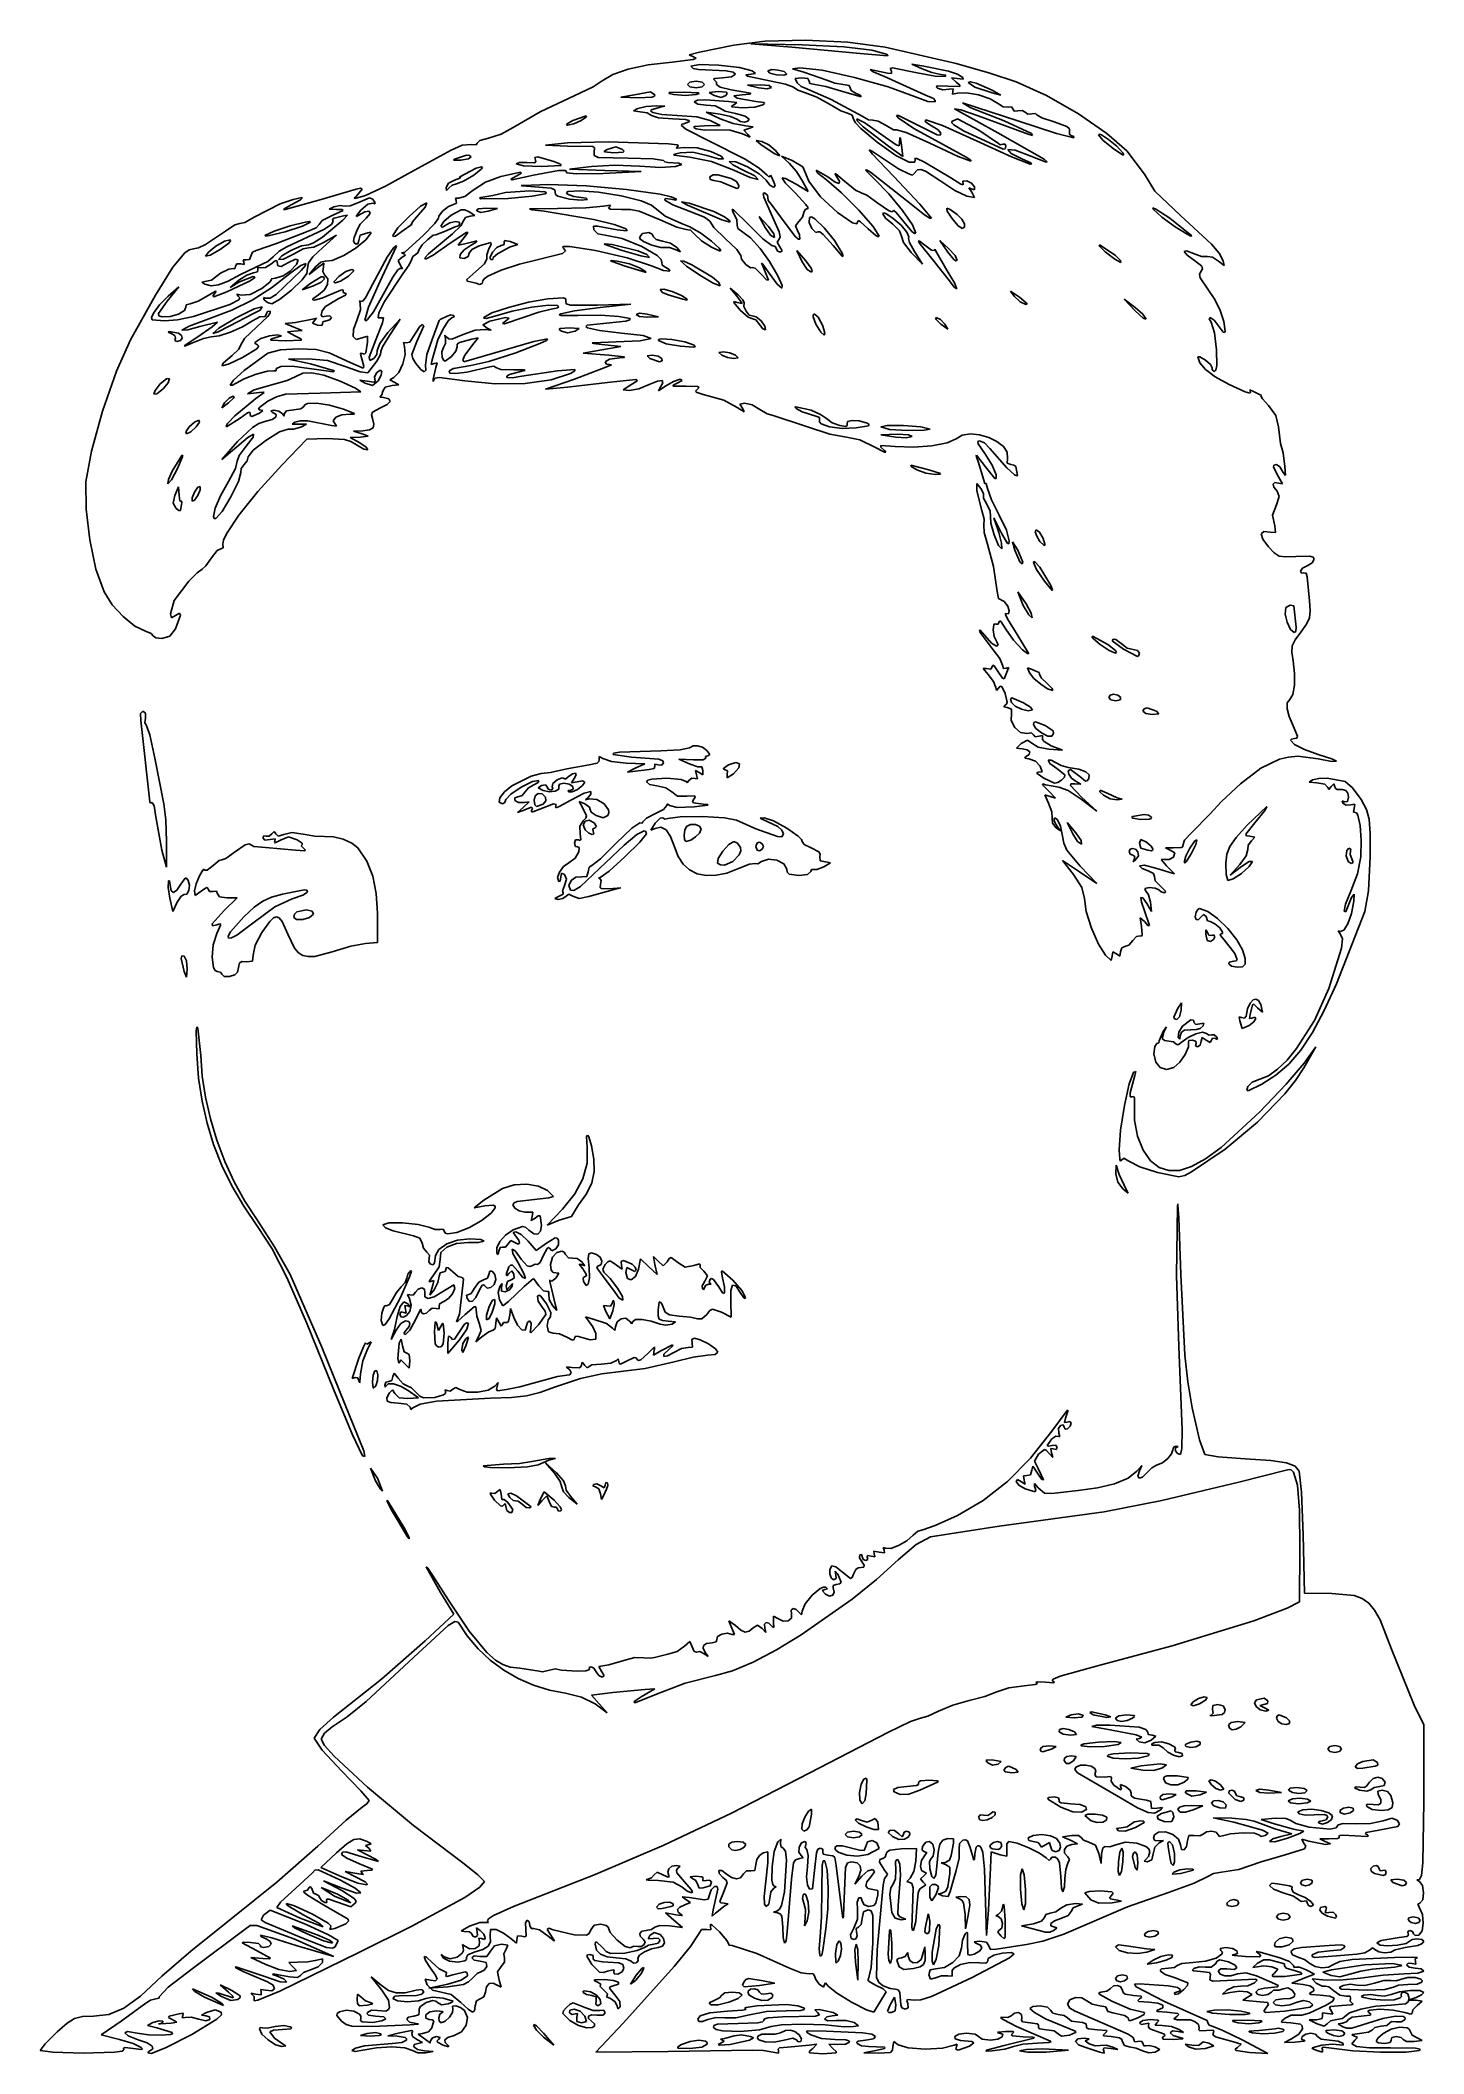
# Model space of a CAD drawing. Extents: x 0 to 143, y 0 to 208.
import ezdxf

# ---------------------------------------------------------------- set-up
doc = ezdxf.new("R2010")
doc.units = 0

msp = doc.modelspace()

# ---------------------------------------------------------------- linework, layer by layer
at = {"layer": 'Layer 1'}
for p, q in [((75.022723, 207.6592), (71.790323, 207.251427)), ((79.176039, 207.757972), (75.022723, 207.6592)), ((83.534606, 207.556376), (79.176039, 207.757972)), ((87.382758, 207.063044), (83.534606, 207.556376)), ((65.440319, 205.512232), (62.990904, 205.216675)), ((67.626131, 205.77439), (65.440319, 205.512232)), ((68.262543, 206.524705), (67.216115, 206.271763)), ((67.216115, 206.271763), (67.733376, 206.025171)), ((67.934283, 205.900029), (67.626131, 205.77439)), ((67.733376, 206.025171), (67.934283, 205.900029)), ((71.790323, 207.251427), (68.262543, 206.524705)), ((77.787549, 207.064455), (73.554213, 207.37878)), ((73.554213, 207.37878), (78.845883, 207.274005)), ((84.813476, 206.38571), (77.787549, 207.064455)), ((78.845883, 207.274005), (83.134385, 207.073054)), ((83.134385, 207.073054), (86.013979, 206.73743)), ((87.640462, 206.171838), (84.813476, 206.38571)), ((86.013979, 206.73743), (87.408643, 206.364477)), ((94.693465, 205.369665), (87.382758, 207.063044)), ((87.408643, 206.364477), (87.666816, 206.244709)), ((87.666816, 206.244709), (87.640462, 206.171838)), ((98.186496, 204.381705), (94.693465, 205.369665)), ((58.236239, 203.576539), (57.295998, 202.959133)), ((59.324372, 204.231466), (58.236239, 203.576539)), ((60.930758, 204.783966), (59.324372, 204.231466)), ((62.990904, 205.216675), (60.930758, 204.783966)), ((67.02782, 203.199772), (67.286891, 203.448921)), ((67.286891, 203.448921), (67.909765, 203.55255)), ((67.380598, 205.088545), (68.255074, 205.250911)), ((67.613828, 204.854257), (67.380598, 205.088545)), ((68.174348, 204.753054), (67.613828, 204.854257)), ((67.909765, 203.55255), (68.532639, 203.448921)), ((71.025677, 204.614456), (68.174348, 204.753054)), ((68.255074, 205.250911), (70.238849, 205.176475)), ((68.532639, 203.448921), (68.79171, 203.199772)), ((69.696304, 203.742571), (69.839681, 203.80536)), ((69.763966, 203.671083), (69.696304, 203.742571)), ((70.022552, 203.456594), (69.763966, 203.671083)), ((69.839681, 203.80536), (70.643794, 203.877459)), ((70.021847, 203.192364), (70.022552, 203.456594)), ((70.238849, 205.176475), (72.372445, 204.93813)), ((70.643794, 203.877459), (71.578171, 204.00071)), ((71.732335, 204.46388), (71.025677, 204.614456)), ((71.578171, 204.00071), (71.966712, 204.258106)), ((71.966712, 204.258106), (71.732335, 204.46388)), ((72.372445, 204.93813), (73.696383, 204.608767)), ((73.583494, 204.268689), (73.040877, 204.205338)), ((73.040877, 204.205338), (73.210784, 204.057155)), ((73.210784, 204.057155), (75.4765, 203.582889)), ((74.043163, 204.335144), (73.583494, 204.268689)), ((73.696383, 204.608767), (74.043163, 204.335144)), ((75.313164, 204.603123), (75.701044, 204.737796)), ((75.507016, 204.369804), (75.313164, 204.603123)), ((75.4765, 203.582889), (77.130544, 203.235535)), ((76.203576, 204.182259), (75.507016, 204.369804)), ((75.701044, 204.737796), (76.360386, 204.69414)), ((76.948599, 204.146628), (76.203576, 204.182259)), ((76.360386, 204.69414), (76.982421, 204.523748)), ((77.258382, 204.278214), (76.948599, 204.146628)), ((76.982421, 204.523748), (77.258382, 204.278214)), ((77.829794, 204.828151), (78.596822, 204.921681)), ((79.022272, 204.478239), (77.829794, 204.828151)), ((78.130317, 203.808755), (78.823658, 203.905328)), ((78.316716, 203.376161), (78.130317, 203.808755)), ((78.726688, 203.002437), (78.316716, 203.376161)), ((78.596822, 204.921681), (80.900021, 204.663338)), ((78.823658, 203.905328), (79.437051, 203.80461)), ((81.38024, 203.638275), (79.022272, 204.478239)), ((79.437051, 203.80461), (79.551439, 203.55255)), ((79.551439, 203.55255), (79.635488, 203.302474)), ((79.635488, 203.302474), (80.152925, 203.199772)), ((80.900021, 204.663338), (84.23589, 203.931786)), ((82.196613, 203.328536), (81.38024, 203.638275)), ((83.07675, 203.199772), (82.196613, 203.328536)), ((84.23589, 203.931786), (87.703918, 202.953379)), ((86.163612, 204.519961), (85.846321, 204.758037)), ((85.846321, 204.758037), (87.621236, 204.379814)), ((87.312555, 204.029506), (86.163612, 204.519961)), ((89.95839, 202.834647), (87.312555, 204.029506)), ((87.621236, 204.379814), (88.051052, 204.333468)), ((87.913722, 204.850817), (88.152431, 204.925562)), ((88.041394, 204.573137), (87.913722, 204.850817)), ((88.051052, 204.333468), (88.041394, 204.573137)), ((88.152431, 204.925562), (90.684407, 204.40592)), ((91.193113, 204.798915), (90.134779, 205.307621)), ((90.134779, 205.307621), (91.369502, 205.106537)), ((90.684407, 204.40592), (92.545708, 204.063858)), ((92.199633, 204.426469), (91.193113, 204.798915)), ((91.369502, 205.106537), (93.912326, 204.572431)), ((93.133392, 204.246112), (92.199633, 204.426469)), ((92.545708, 204.063858), (93.576481, 204.025273)), ((93.627325, 204.163209), (93.133392, 204.246112)), ((93.576481, 204.025273), (93.627325, 204.163209)), ((93.912326, 204.572431), (94.828441, 204.258332)), ((94.80944, 203.805845), (94.210996, 203.896905)), ((94.210996, 203.896905), (94.720893, 203.441072)), ((94.720893, 203.441072), (95.074151, 203.138201)), ((95.4334, 203.741523), (94.80944, 203.805845)), ((94.828441, 204.258332), (95.387599, 203.936858)), ((95.387599, 203.936858), (95.4334, 203.741523)), ((95.955616, 203.39133), (96.186041, 203.474134)), ((96.645562, 202.934527), (95.955616, 203.39133)), ((96.186041, 203.474134), (96.775869, 203.340178)), ((96.775869, 203.340178), (98.425062, 202.613808)), ((100.894508, 203.479172), (98.186496, 204.381705)), ((104.003403, 202.057493), (100.894508, 203.479172)), ((56.019735, 202.327705), (51.837949, 200.395187)), ((57.295998, 202.959133), (56.019735, 202.327705)), ((60.148649, 201.888849), (61.559761, 202.141438)), ((62.021547, 201.838754), (60.148649, 201.888849)), ((61.559761, 202.141438), (63.214643, 202.444122)), ((63.338865, 201.89564), (62.021547, 201.838754)), ((63.214643, 202.444122), (63.676429, 202.141438)), ((63.639856, 201.996711), (63.338865, 201.89564)), ((63.676429, 202.141438), (63.639856, 201.996711)), ((65.130271, 202.362938), (66.675042, 202.412019)), ((65.13462, 202.290823), (65.130271, 202.362938)), ((65.616708, 202.178127), (65.13462, 202.290823)), ((66.799617, 202.080892), (65.616708, 202.178127)), ((66.675042, 202.412019), (68.159576, 202.354604)), ((67.909765, 202.177069), (66.799617, 202.080892)), ((67.286891, 202.950623), (67.02782, 203.199772)), ((67.909765, 202.846994), (67.286891, 202.950623)), ((67.733376, 201.40519), (68.070235, 201.604554)), ((68.089902, 201.177737), (67.733376, 201.40519)), ((68.532639, 202.950623), (67.909765, 202.846994)), ((68.247412, 202.281645), (67.909765, 202.177069)), ((68.070235, 201.604554), (68.879904, 201.631674)), ((68.159576, 202.354604), (68.247412, 202.281645)), ((68.79171, 203.199772), (68.532639, 202.950623)), ((68.879904, 201.631674), (71.261156, 201.461282)), ((69.267078, 202.392704), (70.185183, 202.470227)), ((69.773491, 202.058535), (69.267078, 202.392704)), ((70.490909, 201.848676), (69.773491, 202.058535)), ((70.385208, 202.913801), (70.021847, 203.192364)), ((70.185183, 202.470227), (71.053414, 202.400862)), ((71.519037, 202.665666), (70.385208, 202.913801)), ((70.990575, 202.082524), (70.490909, 201.848676)), ((71.127514, 202.277991), (70.990575, 202.082524)), ((71.053414, 202.400862), (71.127514, 202.277991)), ((71.261156, 201.461282), (72.115364, 201.346453)), ((73.50403, 202.3128), (71.519037, 202.665666)), ((72.115364, 201.346453), (71.790323, 201.107798)), ((71.805625, 202.044292), (72.672268, 202.144613)), ((72.143101, 201.78866), (71.805625, 202.044292)), ((74.08338, 201.455285), (72.143101, 201.78866)), ((72.672268, 202.144613), (73.432868, 202.208962)), ((74.545166, 203.163789), (73.201435, 203.127453)), ((73.201435, 203.127453), (74.353961, 202.85405)), ((73.432868, 202.208962), (73.555551, 202.255527)), ((73.555551, 202.255527), (73.50403, 202.3128)), ((74.928107, 201.35805), (74.08338, 201.455285)), ((74.353961, 202.85405), (75.224132, 202.751964)), ((75.438003, 203.09826), (74.545166, 203.163789)), ((74.791758, 201.092276), (74.97496, 201.25015)), ((74.97496, 201.25015), (74.928107, 201.35805)), ((75.224132, 202.751964), (75.697692, 202.890386)), ((75.697692, 202.890386), (75.438003, 203.09826)), ((77.130544, 203.235535), (77.937127, 202.9112)), ((77.937127, 202.9112), (78.391549, 202.619276)), ((78.391549, 202.619276), (79.198661, 202.350635)), ((79.09565, 202.846994), (78.726688, 203.002437)), ((81.824211, 201.665496), (79.09565, 202.846994)), ((79.198661, 202.350635), (80.360624, 201.898021)), ((80.152925, 203.199772), (81.293589, 202.994411)), ((80.360624, 201.898021), (81.668107, 201.16389)), ((81.293589, 202.994411), (82.884838, 202.500919)), ((85.014206, 199.92705), (81.824211, 201.665496)), ((82.884838, 202.500919), (84.935184, 201.939296)), ((83.671357, 203.103552), (83.07675, 203.199772)), ((83.800297, 202.872394), (83.671357, 203.103552)), ((83.874072, 202.572577), (83.800297, 202.872394)), ((84.335461, 202.311124), (83.874072, 202.572577)), ((84.815636, 202.105366), (84.335461, 202.311124)), ((84.935184, 201.939296), (84.815636, 202.105366)), ((87.703918, 202.953379), (90.403596, 201.954466)), ((91.490152, 202.154491), (89.95839, 202.834647)), ((90.403596, 201.954466), (91.793762, 201.439498)), ((92.364027, 201.752633), (91.490152, 202.154491)), ((91.793762, 201.439498), (92.541783, 201.408718)), ((92.555812, 201.562204), (92.364027, 201.752633)), ((92.541783, 201.408718), (92.555812, 201.562204)), ((92.780129, 203.052355), (92.650731, 202.975631)), ((92.650731, 202.975631), (92.785553, 202.83888)), ((93.843887, 203.027969), (92.780129, 203.052355)), ((92.785553, 202.83888), (93.350086, 202.667474)), ((93.350086, 202.667474), (93.97124, 202.716466)), ((95.091089, 202.989781), (93.843887, 203.027969)), ((93.97124, 202.716466), (94.411771, 202.771103)), ((94.368115, 202.494216), (94.334777, 202.219181)), ((94.334777, 202.219181), (94.835899, 202.298424)), ((94.411771, 202.771103), (94.368115, 202.494216)), ((94.835899, 202.298424), (95.778582, 202.348855)), ((95.074151, 203.138201), (95.091089, 202.989781)), ((101.050436, 199.475142), (95.345663, 201.296182)), ((95.345663, 201.296182), (96.208911, 200.798059)), ((95.778582, 202.348855), (97.020873, 202.126401)), ((98.425062, 202.352046), (96.645562, 202.934527)), ((97.020873, 202.126401), (98.224866, 201.718143)), ((98.224866, 201.718143), (99.052654, 201.211162)), ((98.425062, 202.613808), (99.307007, 202.115685)), ((99.307007, 202.115685), (98.425062, 202.352046)), ((99.052654, 201.211162), (99.5633, 200.897455)), ((107.301177, 200.171041), (104.003403, 202.057493)), ((51.837949, 200.395187), (49.064011, 198.783344)), ((54.558634, 199.052194), (54.617751, 199.161434)), ((54.617751, 199.161434), (55.209757, 199.508303)), ((55.313386, 199.144236), (54.68059, 199.007711)), ((55.209757, 199.508303), (56.594367, 199.98204)), ((56.091702, 199.495603), (55.313386, 199.144236)), ((56.623575, 199.858198), (56.091702, 199.495603)), ((56.594367, 199.98204), (56.623575, 199.858198)), ((61.480254, 200.473151), (61.912539, 200.730326)), ((62.156309, 200.402242), (61.480254, 200.473151)), ((61.912539, 200.730326), (62.773538, 200.936304)), ((62.890792, 200.28124), (62.156309, 200.402242)), ((62.773538, 200.936304), (63.852818, 201.005493)), ((63.323651, 200.02477), (62.890792, 200.28124)), ((63.294988, 200.588829), (63.258718, 200.455097)), ((63.258718, 200.455097), (63.442184, 200.324896)), ((64.111404, 200.829809), (63.294988, 200.588829)), ((64.058708, 199.775621), (63.323651, 200.02477)), ((63.442184, 200.324896), (64.383661, 200.11216)), ((63.852818, 201.005493), (64.683522, 200.955619)), ((65.520047, 199.671992), (64.058708, 199.775621)), ((64.683522, 200.955619), (64.111404, 200.829809)), ((64.383661, 200.11216), (65.950083, 200.02477)), ((66.839392, 199.594204), (65.520047, 199.671992)), ((65.950083, 200.02477), (67.974985, 199.880307)), ((66.444774, 199.104403), (66.658461, 199.142825)), ((66.658461, 199.142825), (67.23349, 199.407409)), ((67.180226, 199.510067), (66.839392, 199.594204)), ((67.23349, 199.407409), (67.180226, 199.510067)), ((67.974985, 199.880307), (69.368855, 199.49772)), ((68.947285, 201.083104), (68.089902, 201.177737)), ((69.863141, 200.988471), (68.947285, 201.083104)), ((70.379211, 199.669523), (68.968099, 200.354265)), ((68.968099, 200.354265), (70.379211, 200.146831)), ((69.368855, 199.49772), (70.379211, 198.970669)), ((70.360161, 200.761018), (69.863141, 200.988471)), ((70.914816, 200.463582), (70.360161, 200.761018)), ((70.379211, 200.146831), (71.474322, 199.909103)), ((71.738509, 199.169195), (70.379211, 199.669523)), ((71.968476, 200.200806), (70.914816, 200.463582)), ((71.474322, 199.909103), (72.125462, 199.629306)), ((71.790323, 201.107798), (71.547716, 200.976493)), ((71.547716, 200.976493), (71.603659, 200.884181)), ((71.603659, 200.884181), (72.67509, 200.794179)), ((73.025046, 198.92763), (71.738509, 199.169195)), ((72.963795, 199.938207), (71.968476, 200.200806)), ((72.125462, 199.629306), (72.506435, 199.402128)), ((72.506435, 199.402128), (72.916346, 199.329004)), ((72.67509, 200.794179), (73.952764, 200.867424)), ((72.916346, 199.329004), (73.243906, 199.408941)), ((73.377824, 199.640948), (72.963795, 199.938207)), ((73.243906, 199.408941), (73.377824, 199.640948)), ((73.952764, 200.867424), (74.791758, 201.092276)), ((81.668107, 201.16389), (82.819707, 200.499741)), ((82.819707, 200.499741), (83.606975, 200.21527)), ((83.606975, 200.21527), (83.98017, 200.039719)), ((83.98017, 200.039719), (84.136142, 199.63742)), ((84.136142, 199.63742), (84.33528, 199.257873)), ((84.33528, 199.257873), (84.869154, 198.684974)), ((84.520251, 199.446247), (84.490331, 199.668817)), ((84.490331, 199.668817), (85.285669, 199.254788)), ((85.139531, 198.84023), (84.520251, 199.446247)), ((85.685014, 199.572553), (85.014206, 199.92705)), ((85.285669, 199.254788), (86.702249, 198.259469)), ((86.137804, 199.532645), (85.685014, 199.572553)), ((86.65824, 199.441672), (86.137804, 199.532645)), ((87.491413, 198.964672), (86.65824, 199.441672)), ((88.768602, 199.996504), (88.551351, 200.006607)), ((88.551351, 200.006607), (88.723667, 199.760892)), ((88.723667, 199.760892), (90.36188, 198.664811)), ((90.411357, 199.195742), (88.768602, 199.996504)), ((92.739824, 198.011466), (90.411357, 199.195742)), ((91.598808, 199.559456), (91.517933, 199.46619)), ((91.517933, 199.46619), (91.597397, 199.321331)), ((91.597397, 199.321331), (92.163252, 198.956205)), ((93.29201, 198.984384), (91.598808, 199.559456)), ((94.276393, 199.379186), (94.253355, 199.24925)), ((94.253355, 199.24925), (94.452853, 199.040839)), ((94.854243, 199.6667), (94.276393, 199.379186)), ((95.181483, 200.57711), (94.544504, 200.708454)), ((94.544504, 200.708454), (99.008557, 198.209022)), ((97.038733, 198.503062), (94.854243, 199.6667)), ((96.982068, 199.983142), (95.181483, 200.57711)), ((96.208911, 200.798059), (99.659785, 199.471614)), ((102.129231, 198.080963), (96.982068, 199.983142)), ((99.5633, 200.897455), (100.058071, 200.875318)), ((99.659785, 199.471614), (102.482009, 198.164924)), ((100.058071, 200.875318), (100.399649, 200.894897)), ((100.399649, 200.894897), (100.54173, 200.681643)), ((100.54173, 200.681643), (100.69391, 200.47196)), ((100.69391, 200.47196), (101.059608, 200.500668)), ((105.050762, 198.16025), (101.050436, 199.475142)), ((101.059608, 200.500668), (101.490923, 200.534975)), ((101.490923, 200.534975), (101.800795, 200.338037)), ((101.800795, 200.338037), (102.103522, 200.138453)), ((102.103522, 200.138453), (102.51764, 200.165881)), ((102.51764, 200.165881), (102.866272, 200.218974)), ((102.866272, 200.218974), (103.011176, 200.080509)), ((103.011176, 200.080509), (103.536021, 199.751676)), ((103.536021, 199.751676), (104.797997, 199.347436)), ((104.797997, 199.347436), (106.124177, 198.881857)), ((110.243946, 198.159506), (107.301177, 200.171041)), ((45.367956, 197.144338), (45.26909, 196.973593)), ((45.621912, 197.435424), (45.367956, 197.144338)), ((46.512721, 197.682324), (45.621912, 197.435424)), ((47.816809, 198.094325), (46.512721, 197.682324)), ((49.064011, 198.783344), (47.816809, 198.094325)), ((52.387533, 196.957365), (54.68059, 197.181732)), ((54.68059, 199.007711), (54.558634, 199.052194)), ((54.68059, 197.181732), (58.856952, 197.306263)), ((58.856952, 197.306263), (65.087541, 197.093185)), ((65.087541, 197.093185), (65.970897, 196.970639)), ((66.413237, 198.995259), (66.444774, 199.104403)), ((66.842171, 198.601531), (66.413237, 198.995259)), ((69.28701, 197.36941), (66.842171, 198.601531)), ((67.730377, 198.859941), (67.671232, 198.769977)), ((67.671232, 198.769977), (67.908354, 198.64188)), ((68.79171, 198.943858), (67.730377, 198.859941)), ((67.908354, 198.64188), (68.829369, 198.495698)), ((70.379211, 198.970669), (68.79171, 198.943858)), ((68.829369, 198.495698), (70.054655, 198.529697)), ((72.973761, 195.500128), (69.28701, 197.36941)), ((70.054655, 198.529697), (71.435296, 198.497594)), ((71.435296, 198.497594), (72.701901, 198.106716)), ((72.701901, 198.106716), (73.490933, 197.76924)), ((72.823918, 198.505664), (73.437443, 198.713847)), ((73.261054, 198.038983), (72.823918, 198.505664)), ((73.787532, 198.847594), (73.025046, 198.92763)), ((73.490933, 197.76924), (73.261054, 198.038983)), ((73.437443, 198.713847), (73.787532, 198.847594)), ((74.677811, 197.326371), (74.098814, 197.425105)), ((74.098814, 197.425105), (74.612547, 196.982765)), ((75.410354, 196.977209), (74.677811, 197.326371)), ((84.869154, 198.684974), (86.567797, 197.24682)), ((87.726011, 196.844829), (85.139531, 198.84023)), ((86.567797, 197.24682), (88.485448, 195.898359)), ((86.702249, 198.259469), (88.518262, 196.972535)), ((88.237098, 198.523303), (87.491413, 198.964672)), ((88.547278, 198.517702), (88.237098, 198.523303)), ((89.557722, 198.241257), (88.547278, 198.517702)), ((88.819082, 196.893424), (88.858428, 197.114352)), ((88.858428, 197.114352), (88.888767, 197.731713)), ((88.888767, 197.731713), (88.974624, 197.644665)), ((88.974624, 197.644665), (89.079267, 196.940079)), ((91.986863, 197.148571), (89.557722, 198.241257)), ((90.36188, 198.664811), (93.309781, 197.043796)), ((94.919507, 195.787884), (91.986863, 197.148571)), ((92.163252, 198.956205), (92.84848, 198.547203)), ((93.070868, 197.974854), (92.739824, 198.011466)), ((92.84848, 198.547203), (93.133392, 198.204083)), ((93.133392, 198.204083), (93.070868, 197.974854)), ((96.793111, 197.394104), (93.29201, 198.984384)), ((93.309781, 197.043796), (95.742097, 195.722797)), ((94.452853, 199.040839), (95.46424, 198.418131)), ((95.46424, 198.418131), (99.550071, 196.555904)), ((100.396738, 195.735078), (96.793111, 197.394104)), ((99.07241, 197.133049), (97.038733, 198.503062)), ((99.008557, 198.209022), (103.775161, 195.504714)), ((99.250827, 196.98841), (99.07241, 197.133049)), ((99.513382, 197.044854), (99.250827, 196.98841)), ((99.741321, 197.0673), (99.513382, 197.044854)), ((99.836174, 196.841301), (99.741321, 197.0673)), ((102.574834, 197.960754), (102.129231, 198.080963)), ((102.482009, 198.164924), (102.574834, 197.960754)), ((106.823295, 197.722188), (105.050762, 198.16025)), ((106.124177, 198.881857), (106.382124, 198.64844)), ((106.396786, 198.398816), (106.381352, 198.052256)), ((106.381352, 198.052256), (106.608806, 197.908102)), ((106.382124, 198.64844), (106.396786, 198.398816)), ((106.608806, 197.908102), (106.836965, 197.85351)), ((106.836965, 197.85351), (106.823295, 197.722188)), ((109.379524, 198.020285), (109.456768, 198.09374)), ((109.82742, 197.483931), (109.379524, 198.020285)), ((109.456768, 198.09374), (109.681624, 198.020153)), ((109.681624, 198.020153), (110.41387, 197.550914)), ((110.878831, 196.599648), (109.82742, 197.483931)), ((112.287826, 196.362582), (110.243946, 198.159506)), ((110.41387, 197.550914), (111.255653, 196.850694)), ((42.686138, 196.444779), (38.908591, 194.376089)), ((43.812558, 196.961951), (42.686138, 196.444779)), ((42.925492, 195.452547), (43.038916, 195.526498)), ((43.007827, 195.405318), (42.925492, 195.452547)), ((43.676033, 195.406906), (43.007827, 195.405318)), ((43.038916, 195.526498), (44.259043, 195.907939)), ((44.468196, 195.549428), (43.676033, 195.406906)), ((44.744245, 197.019807), (43.812558, 196.961951)), ((44.259043, 195.907939), (44.579735, 195.901346)), ((44.734367, 195.767092), (44.468196, 195.549428)), ((44.579735, 195.901346), (44.734367, 195.767092)), ((45.26909, 196.973593), (44.744245, 197.019807)), ((49.38892, 195.024847), (49.714534, 195.183024)), ((50.140293, 194.82663), (49.38892, 195.024847)), ((49.714534, 195.183024), (50.497348, 195.153611)), ((50.497348, 195.153611), (51.280207, 195.126315)), ((51.280207, 195.126315), (51.404258, 195.221427)), ((51.303854, 195.672934), (51.61098, 195.744867)), ((51.35848, 195.391384), (51.303854, 195.672934)), ((51.404258, 195.221427), (51.35848, 195.391384)), ((51.61098, 195.744867), (53.269478, 195.262267)), ((54.68059, 196.861762), (52.387533, 196.957365)), ((53.269478, 195.262267), (53.934261, 194.988958)), ((53.934261, 194.988958), (54.015471, 194.844534)), ((57.283386, 196.822957), (54.68059, 196.861762)), ((57.452146, 196.672012), (57.283386, 196.822957)), ((57.422733, 196.229231), (57.452146, 196.672012)), ((57.425115, 195.874023), (57.422733, 196.229231)), ((57.837336, 195.68097), (57.425115, 195.874023)), ((60.905711, 195.597053), (57.837336, 195.68097)), ((58.737537, 196.49699), (58.458049, 196.348283)), ((58.458049, 196.348283), (58.466692, 196.252162)), ((58.466692, 196.252162), (59.443093, 196.174551)), ((59.647837, 196.796234), (58.737537, 196.49699)), ((59.443093, 196.174551), (60.41773, 196.236287)), ((60.325038, 196.49699), (59.647837, 196.796234)), ((60.496499, 196.338758), (60.325038, 196.49699)), ((60.41773, 196.236287), (60.496499, 196.338758)), ((63.485444, 195.543475), (60.905711, 195.597053)), ((64.558374, 195.38962), (63.485444, 195.543475)), ((64.687976, 195.235324), (64.558374, 195.38962)), ((64.999347, 195.180775), (64.687976, 195.235324)), ((66.145875, 195.105281), (64.999347, 195.180775)), ((65.702709, 196.032376), (65.6347, 195.929062)), ((65.6347, 195.929062), (67.282173, 195.714528)), ((66.276403, 196.173493), (65.702709, 196.032376)), ((65.777575, 194.756383), (66.449485, 194.976208)), ((65.969486, 196.768982), (65.862749, 196.687407)), ((65.862749, 196.687407), (65.963312, 196.649258)), ((65.963312, 196.649258), (66.691623, 196.710773)), ((66.088064, 196.877037), (65.969486, 196.768982)), ((65.970897, 196.970639), (66.088064, 196.877037)), ((66.449485, 194.976208), (66.145875, 195.105281)), ((67.563293, 196.220897), (66.276403, 196.173493)), ((66.691623, 196.710773), (68.008984, 196.688945)), ((67.282173, 195.714528), (69.509922, 195.268837)), ((69.029835, 195.892329), (67.563293, 196.220897)), ((68.008984, 196.688945), (69.440116, 196.302257)), ((70.224838, 195.554742), (69.029835, 195.892329)), ((69.440116, 196.302257), (70.482696, 195.812358)), ((69.509922, 195.268837), (71.799848, 194.375736)), ((70.726697, 195.545636), (70.224838, 195.554742)), ((70.482696, 195.812358), (70.726697, 195.545636)), ((71.696308, 194.930391), (71.333123, 195.27532)), ((71.333123, 195.27532), (72.018857, 195.222293)), ((72.018857, 195.222293), (73.216957, 194.711669)), ((74.425701, 194.566181), (72.973761, 195.500128)), ((74.612547, 196.982765), (76.023659, 196.066954)), ((76.088923, 196.410559), (75.410354, 196.977209)), ((76.023659, 196.066954), (76.547623, 195.837383)), ((76.547623, 195.837383), (76.088923, 196.410559)), ((77.826002, 195.37057), (76.729921, 195.831298)), ((76.729921, 195.831298), (77.519438, 195.095756)), ((77.519438, 195.095756), (78.244, 194.253278)), ((78.913969, 194.7331), (77.826002, 195.37057)), ((86.077832, 196.286029), (85.759654, 196.488104)), ((85.759654, 196.488104), (86.066852, 196.073833)), ((86.066852, 196.073833), (88.269642, 193.73121)), ((88.775922, 194.506352), (86.077832, 196.286029)), ((89.197448, 195.795667), (87.726011, 196.844829)), ((88.485448, 195.898359), (89.875487, 195.214995)), ((88.518262, 196.972535), (88.819082, 196.893424)), ((89.079267, 196.940079), (89.197448, 195.795667)), ((89.875487, 195.214995), (90.446899, 195.19934)), ((90.446899, 195.19934), (90.476974, 195.455942)), ((90.476974, 195.455942), (90.463385, 195.576133)), ((90.463385, 195.576133), (90.638667, 195.567227)), ((90.638667, 195.567227), (91.448789, 195.216979)), ((91.448789, 195.216979), (94.157859, 193.570696)), ((96.224962, 195.308393), (94.919507, 195.787884)), ((95.742097, 195.722797), (96.21714, 195.403064)), ((96.21714, 195.403064), (96.224962, 195.308393)), ((99.550071, 196.555904), (99.752125, 196.591049)), ((99.752125, 196.591049), (99.836174, 196.841301)), ((100.796744, 196.432035), (100.019266, 196.507926)), ((100.019266, 196.507926), (100.365738, 196.103157)), ((100.365738, 196.103157), (101.461775, 195.556837)), ((102.336664, 194.995214), (100.396738, 195.735078)), ((102.402634, 195.823537), (100.796744, 196.432035)), ((101.461775, 195.556837), (102.391345, 195.124816)), ((102.50139, 195.012969), (102.336664, 194.995214)), ((102.391345, 195.124816), (102.50139, 195.012969)), ((103.980759, 195.198723), (102.402634, 195.823537)), ((103.775161, 195.504714), (104.085366, 195.246307)), ((104.085366, 195.246307), (103.980759, 195.198723)), ((111.846148, 195.946436), (110.878831, 196.599648)), ((111.255653, 196.850694), (111.886365, 196.157618)), ((111.987006, 195.941877), (111.846148, 195.946436)), ((111.886365, 196.157618), (111.987006, 195.941877)), ((114.124256, 193.976744), (112.287826, 196.362582)), ((38.908591, 194.376089), (35.909978, 192.72791)), ((42.156971, 192.600557), (42.416042, 193.035091)), ((42.416042, 193.035091), (43.038916, 193.35903)), ((43.220597, 192.96921), (42.78862, 192.839608)), ((43.038916, 193.35903), (43.584134, 193.542651)), ((43.95023, 193.228281), (43.220597, 192.96921)), ((43.547269, 193.676618), (43.656277, 193.716394)), ((43.656277, 193.639488), (43.547269, 193.676618)), ((43.584134, 193.542651), (43.656277, 193.639488)), ((43.656277, 193.716394), (44.616892, 194.245561)), ((45.012709, 193.851155), (43.95023, 193.228281)), ((44.616892, 194.245561), (45.255023, 194.589872)), ((44.961203, 192.306693), (46.224457, 193.132149)), ((45.783661, 194.474029), (45.012709, 193.851155)), ((45.255023, 194.589872), (45.812457, 194.7331)), ((45.903942, 194.663509), (45.783661, 194.474029)), ((45.812457, 194.7331), (45.903942, 194.663509)), ((46.224457, 193.132149), (47.788013, 193.739324)), ((47.788013, 193.739324), (49.842725, 194.15719)), ((49.38892, 193.763313), (48.820225, 193.455322)), ((48.820225, 193.455322), (48.951784, 193.368687)), ((48.951784, 193.368687), (51.15281, 193.851155)), ((49.942996, 194.061885), (49.38892, 193.763313)), ((49.842725, 194.15719), (49.942996, 194.061885)), ((51.94656, 194.759911), (50.140293, 194.82663)), ((51.15281, 193.851155), (53.742553, 194.353334)), ((54.015471, 194.844534), (51.94656, 194.759911)), ((53.742553, 194.353334), (54.432091, 194.331672)), ((54.432091, 194.331672), (54.572829, 194.248572)), ((54.572829, 194.248572), (54.55747, 194.115739)), ((54.55747, 194.115739), (55.597636, 193.987327)), ((54.856979, 194.469928), (57.150036, 194.766261)), ((58.561148, 194.359508), (54.856979, 194.469928)), ((55.597636, 193.987327), (58.32902, 194.050475)), ((57.150036, 194.766261), (59.542135, 194.89282)), ((58.32902, 194.050475), (62.265317, 194.249441)), ((62.265317, 194.249441), (58.561148, 194.359508)), ((59.542135, 194.89282), (62.073406, 194.780725)), ((62.073406, 194.780725), (64.246562, 194.657429)), ((64.246562, 194.657429), (65.777575, 194.756383)), ((69.662631, 193.900632), (69.329696, 193.68923)), ((69.329696, 193.68923), (69.356375, 193.429012)), ((69.356375, 193.429012), (69.741036, 193.319871)), ((70.144261, 193.893488), (69.662631, 193.900632)), ((69.741036, 193.319871), (70.476798, 193.169544)), ((71.52574, 193.50261), (70.144261, 193.893488)), ((70.476798, 193.169544), (71.34935, 192.811518)), ((72.086392, 193.199089), (71.52574, 193.50261)), ((72.82361, 194.355275), (71.696308, 194.930391)), ((71.799848, 194.375736), (73.495123, 193.630977)), ((72.31949, 192.789999), (72.086392, 193.199089)), ((73.949192, 193.778439), (72.82361, 194.355275)), ((73.216957, 194.711669), (74.422201, 194.000358)), ((73.495123, 193.630977), (74.308805, 193.429938)), ((74.308805, 193.429938), (73.949192, 193.778439)), ((74.422201, 194.000358), (75.129367, 193.345271)), ((75.224617, 193.864208), (74.425701, 194.566181)), ((75.129367, 193.345271), (75.510852, 192.830568)), ((75.422217, 193.683541), (75.224617, 193.864208)), ((75.533298, 193.762961), (75.422217, 193.683541)), ((75.582686, 193.871969), (75.533298, 193.762961)), ((75.632075, 193.762961), (75.582686, 193.871969)), ((75.96157, 193.057405), (75.632075, 193.762961)), ((76.056335, 192.743917), (75.96157, 193.057405)), ((77.139352, 193.530463), (76.765551, 193.584852)), ((76.765551, 193.584852), (77.100304, 193.076273)), ((77.100304, 193.076273), (78.143149, 191.999071)), ((78.222171, 192.918763), (77.139352, 193.530463)), ((79.445253, 192.162759), (78.222171, 192.918763)), ((78.244, 194.253278), (78.87728, 193.26131)), ((78.87728, 193.26131), (79.445253, 192.162759)), ((79.5338, 193.232382), (78.913969, 194.7331)), ((80.723908, 191.644562), (79.5338, 193.232382)), ((81.491718, 193.674766), (80.292273, 194.372561)), ((80.292273, 194.372561), (80.47219, 194.084385)), ((80.47219, 194.084385), (81.350607, 193.380549)), ((81.350607, 193.380549), (82.897483, 192.047561)), ((82.244425, 193.153531), (81.491718, 193.674766)), ((82.308531, 193.993545), (82.190522, 194.028002)), ((82.190522, 194.028002), (82.325685, 193.811997)), ((82.660119, 193.006913), (82.244425, 193.153531)), ((83.190697, 193.247199), (82.308531, 193.993545)), ((82.325685, 193.811997), (82.700104, 193.228529)), ((82.700104, 193.228529), (82.660119, 193.006913)), ((84.324305, 192.311588), (83.190697, 193.247199)), ((85.479298, 194.404693), (85.375468, 194.390056)), ((85.375468, 194.390056), (86.326893, 193.427821)), ((85.896548, 194.156573), (85.479298, 194.404693)), ((89.605612, 191.260001), (85.896548, 194.156573)), ((86.326893, 193.427821), (87.762463, 191.953281)), ((88.269642, 193.73121), (90.968746, 190.877677)), ((89.897409, 193.959744), (88.775922, 194.506352)), ((90.215345, 193.874923), (89.897409, 193.959744)), ((90.300585, 193.954872), (90.215345, 193.874923)), ((90.733443, 194.412072), (90.300585, 193.954872)), ((91.059085, 194.438393), (90.733443, 194.412072)), ((91.5574, 194.259628), (91.059085, 194.438393)), ((93.013447, 193.315285), (91.5574, 194.259628)), ((94.579076, 192.274414), (93.013447, 193.315285)), ((94.157859, 193.570696), (95.175271, 192.949499)), ((95.175271, 192.949499), (95.422403, 192.861332)), ((95.386585, 193.252535), (95.796513, 193.26766)), ((95.439149, 192.948749), (95.386585, 193.252535)), ((95.422403, 192.861332), (95.439149, 192.948749)), ((95.796513, 193.26766), (96.289212, 193.037561)), ((96.289212, 193.037561), (96.589558, 192.65559)), ((115.170375, 192.20474), (114.124256, 193.976744)), ((25.082957, 190.899417), (22.457142, 189.577602)), ((26.398014, 191.372024), (25.082957, 190.899417)), ((25.491474, 190.401471), (26.281961, 190.837373)), ((29.276693, 191.361248), (25.572524, 190.338897)), ((26.281961, 190.837373), (27.162054, 191.336024)), ((27.296551, 191.548926), (26.398014, 191.372024)), ((27.162054, 191.336024), (27.339137, 191.489835)), ((27.339137, 191.489835), (27.296551, 191.548926)), ((32.896549, 192.436162), (29.276693, 191.361248)), ((32.271382, 190.687398), (33.064471, 190.999298)), ((32.703992, 191.490343), (32.896549, 191.679101)), ((32.793317, 191.444063), (32.703992, 191.490343)), ((33.866688, 191.784229), (32.793317, 191.444063)), ((33.332626, 192.539438), (32.896549, 192.436162)), ((32.896549, 191.679101), (33.51391, 192.428401)), ((33.064471, 190.999298), (34.253641, 191.512722)), ((33.51391, 192.428401), (33.332626, 192.539438)), ((34.093524, 190.88976), (33.366096, 190.254936)), ((35.909978, 192.72791), (33.866688, 191.784229)), ((34.628336, 190.994359), (34.093524, 190.88976)), ((34.253641, 191.512722), (34.547842, 191.436505)), ((34.547842, 191.436505), (34.782147, 191.150639)), ((34.857774, 190.919967), (34.628336, 190.994359)), ((34.782147, 191.150639), (34.857774, 190.919967)), ((39.527661, 190.66019), (40.181061, 191.005648)), ((40.181061, 191.005648), (39.997705, 190.582579)), ((42.218443, 192.292802), (42.156971, 192.600557)), ((42.442368, 192.528238), (42.218443, 192.292802)), ((42.400608, 190.645285), (42.938021, 190.852542)), ((42.78862, 192.839608), (42.442368, 192.528238)), ((42.938021, 190.852542), (43.218789, 190.967856)), ((43.187083, 191.251181), (43.140648, 191.496538)), ((43.140648, 191.496538), (43.426266, 191.487895)), ((43.218789, 190.967856), (43.187083, 191.251181)), ((43.426266, 191.487895), (44.07745, 191.66155)), ((44.07745, 191.66155), (44.961203, 192.306693)), ((45.745352, 191.57631), (45.594742, 191.493435)), ((45.594742, 191.493435), (45.720646, 191.428981)), ((45.720646, 191.428981), (48.550367, 191.447326)), ((46.963924, 191.778937), (45.745352, 191.57631)), ((48.271672, 192.087265), (46.963924, 191.778937)), ((50.770751, 192.241429), (48.271672, 192.087265)), ((48.550367, 191.447326), (51.036856, 191.683026)), ((50.009324, 192.811871), (49.886285, 192.788399)), ((49.886285, 192.788399), (49.988527, 192.763133)), ((49.988527, 192.763133), (50.871646, 192.707449)), ((52.740311, 192.88666), (50.009324, 192.811871)), ((52.323261, 192.143048), (50.770751, 192.241429)), ((50.871646, 192.707449), (52.975173, 192.512848)), ((51.036856, 191.683026), (52.353225, 191.935923)), ((52.517548, 192.049143), (52.323261, 192.143048)), ((52.353225, 191.935923), (52.517548, 192.049143)), ((56.584869, 192.76547), (52.740311, 192.88666)), ((52.975173, 192.512848), (53.364122, 192.348128)), ((53.364122, 192.348128), (53.40812, 192.11584)), ((53.40812, 192.11584), (53.419028, 191.887593)), ((53.419028, 191.887593), (53.654932, 191.697445)), ((53.654932, 191.697445), (54.868268, 191.398642)), ((54.548178, 192.082403), (54.742861, 192.195783)), ((54.68059, 191.910876), (54.548178, 192.082403)), ((55.304831, 191.667812), (54.68059, 191.910876)), ((54.742861, 192.195783), (55.929645, 192.253909)), ((54.868268, 191.398642), (56.086675, 191.284342)), ((56.062421, 191.56339), (55.304831, 191.667812)), ((55.929645, 192.253909), (57.873203, 192.096862)), ((56.604906, 191.500066), (56.062421, 191.56339)), ((56.086675, 191.284342), (56.711886, 191.355251)), ((60.756618, 192.395769), (56.584869, 192.76547)), ((56.711886, 191.355251), (56.604906, 191.500066)), ((57.873203, 192.096862), (60.205799, 191.736251)), ((60.205799, 191.736251), (62.262274, 191.232308)), ((64.207575, 191.896952), (60.756618, 192.395769)), ((62.262274, 191.232308), (63.323651, 190.761172)), ((65.335262, 191.636435), (64.207575, 191.896952)), ((64.694546, 191.270584), (64.743318, 191.473828)), ((65.526044, 190.790144), (64.694546, 191.270584)), ((64.743318, 191.473828), (65.308027, 191.375712)), ((65.308027, 191.375712), (65.82445, 191.273053)), ((65.889758, 191.388412), (65.335262, 191.636435)), ((65.82445, 191.273053), (65.889758, 191.388412)), ((67.204209, 190.977073), (66.410238, 191.103852)), ((66.410238, 191.103852), (67.02782, 190.789042)), ((69.731863, 190.129038), (67.204209, 190.977073)), ((71.34935, 192.811518), (72.138956, 192.489741)), ((72.138956, 192.489741), (72.282107, 192.562628)), ((72.282107, 192.562628), (72.31949, 192.789999)), ((74.967794, 192.037523), (74.818145, 191.974062)), ((74.818145, 191.974062), (74.883966, 191.589363)), ((74.883966, 191.589363), (75.655006, 189.877816)), ((75.286838, 191.814876), (74.967794, 192.037523)), ((75.319867, 191.561273), (75.286838, 191.814876)), ((75.348045, 191.242891), (75.319867, 191.561273)), ((75.655359, 190.865242), (75.348045, 191.242891)), ((75.510852, 192.830568), (75.880431, 192.616432)), ((77.309535, 188.656146), (75.655359, 190.865242)), ((75.880431, 192.616432), (76.056335, 192.743917)), ((78.143149, 191.999071), (79.232616, 190.841518)), ((79.232616, 190.841518), (79.468216, 190.509598)), ((82.489815, 189.999789), (80.723908, 191.644562)), ((82.897483, 192.047561), (84.687446, 190.245102)), ((84.911548, 192.038229), (84.324305, 192.311588)), ((85.504832, 191.807027), (84.911548, 192.038229)), ((86.652155, 190.972839), (85.504832, 191.807027)), ((87.741489, 190.212118), (86.652155, 190.972839)), ((87.762463, 191.953281), (89.171739, 190.239723)), ((91.444511, 189.792488), (89.605612, 191.260001)), ((90.968746, 190.877677), (92.1502, 189.436491)), ((95.822971, 191.693918), (94.579076, 192.274414)), ((96.609931, 191.574899), (95.822971, 191.693918)), ((96.266061, 192.45874), (96.000419, 192.545215)), ((96.000419, 192.545215), (96.308394, 192.096437)), ((96.596349, 192.353965), (96.266061, 192.45874)), ((96.308394, 192.096437), (96.609931, 191.574899)), ((96.589558, 192.65559), (96.596349, 192.353965)), ((117.827852, 189.695783), (115.170375, 192.20474)), ((20.908447, 188.87628), (20.397933, 188.730759)), ((21.443214, 189.002574), (20.908447, 188.87628)), ((22.457142, 189.577602), (21.443214, 189.002574)), ((25.411415, 190.315333), (25.491474, 190.401471)), ((25.572524, 190.338897), (25.411415, 190.315333)), ((26.104602, 188.641462), (27.63202, 189.029545)), ((28.203896, 189.02621), (27.353392, 188.610373)), ((27.63202, 189.029545), (28.088978, 189.091822)), ((28.088978, 189.091822), (28.203896, 189.02621)), ((28.766576, 188.434778), (29.074552, 188.784205)), ((29.074552, 188.784205), (29.391126, 189.175656)), ((29.391126, 189.175656), (30.409111, 189.70178)), ((29.440471, 187.477647), (31.53412, 189.22553)), ((30.361458, 188.784183), (29.574306, 188.27594)), ((30.107397, 190.369633), (30.600316, 190.610889)), ((30.868075, 190.323375), (30.107397, 190.369633)), ((30.512122, 189.093591), (30.361458, 188.784183)), ((30.409111, 189.70178), (31.553258, 190.233373)), ((30.641944, 189.44143), (30.461675, 189.339213)), ((30.461675, 189.339213), (30.512122, 189.093591)), ((30.600316, 190.610889), (31.260761, 190.750633)), ((31.606087, 189.679202), (30.641944, 189.44143)), ((31.421242, 190.309049), (30.868075, 190.323375)), ((31.260761, 190.750633), (31.738378, 190.683209)), ((31.553258, 190.233373), (31.421242, 190.309049)), ((31.53412, 189.22553), (31.995024, 189.753462)), ((31.995024, 189.753462), (31.606087, 189.679202)), ((31.738378, 190.683209), (32.271382, 190.687398)), ((33.366096, 190.254936), (32.934604, 189.683921)), ((32.934604, 189.683921), (32.938215, 189.609865)), ((32.938215, 189.609865), (33.099749, 189.701075)), ((33.322837, 188.82032), (33.032721, 188.301957)), ((33.099749, 189.701075), (33.78976, 190.086628)), ((33.924896, 189.436844), (33.322837, 188.82032)), ((33.78976, 190.086628), (34.24469, 190.143105)), ((34.333435, 189.91251), (33.924896, 189.436844)), ((34.24469, 190.143105), (34.333435, 189.91251)), ((37.198643, 188.425165), (38.339207, 189.613586)), ((38.657766, 188.824069), (37.599432, 188.057129)), ((38.339207, 189.613586), (39.527661, 190.66019)), ((38.688855, 189.045657), (38.563222, 188.735874)), ((38.563222, 188.735874), (38.657766, 188.824069)), ((39.331219, 189.79068), (38.688855, 189.045657)), ((39.997705, 190.582579), (39.331219, 189.79068)), ((39.841248, 187.692136), (40.986266, 188.89528)), ((40.986266, 188.89528), (41.389326, 189.44143)), ((41.389326, 189.44143), (41.418959, 189.648687)), ((41.418959, 189.648687), (41.804193, 190.146986)), ((41.939131, 189.081288), (41.627804, 188.598996)), ((41.804193, 190.146986), (42.400608, 190.645285)), ((42.687549, 189.739527), (41.939131, 189.081288)), ((42.051138, 188.665318), (42.553934, 188.964298)), ((42.553934, 188.964298), (43.168386, 189.088652)), ((43.699713, 190.305031), (42.687549, 189.739527)), ((43.168386, 189.088652), (43.499865, 189.008604)), ((43.590573, 188.830066), (43.452548, 188.645442)), ((43.499865, 189.008604), (43.590573, 188.830066)), ((43.673255, 188.64812), (43.99318, 189.224824)), ((44.091346, 190.283247), (43.699713, 190.305031)), ((43.99318, 189.224824), (44.149329, 189.506121)), ((44.539634, 190.083133), (44.091346, 190.283247)), ((44.149329, 189.506121), (44.626417, 189.630519)), ((45.109679, 189.706675), (44.539634, 190.083133)), ((44.626417, 189.630519), (45.109679, 189.706675)), ((45.327806, 190.300455), (45.312923, 190.17803)), ((45.312923, 190.17803), (45.731626, 190.031495)), ((45.515329, 190.396224), (45.327806, 190.300455)), ((46.281299, 190.469425), (45.515329, 190.396224)), ((45.731626, 190.031495), (46.480265, 190.147692)), ((47.448641, 190.439086), (46.281299, 190.469425)), ((46.480265, 190.147692), (47.448641, 190.439086)), ((53.622256, 190.427797), (50.747468, 190.387051)), ((50.747468, 190.387051), (51.016075, 190.302186)), ((51.016075, 190.302186), (52.269, 190.142047)), ((52.269, 190.142047), (57.371492, 189.281092)), ((56.549211, 190.49972), (53.622256, 190.427797)), ((58.384759, 190.669803), (56.549211, 190.49972)), ((57.371492, 189.281092), (59.458494, 188.785726)), ((59.047541, 190.762804), (58.384759, 190.669803)), ((58.905388, 190.454901), (58.990126, 190.588311)), ((59.087184, 190.368222), (58.905388, 190.454901)), ((58.990126, 190.588311), (59.111537, 190.708647)), ((59.111537, 190.708647), (59.047541, 190.762804)), ((60.224849, 190.339956), (59.087184, 190.368222)), ((59.458494, 188.785726), (60.617138, 188.377804)), ((61.145241, 190.319693), (60.224849, 190.339956)), ((62.041259, 190.154835), (61.145241, 190.319693)), ((64.205596, 189.271744), (62.041259, 190.154835)), ((63.323651, 190.761172), (64.744641, 189.640926)), ((65.945012, 188.508068), (64.205596, 189.271744)), ((64.744641, 189.640926), (66.403756, 188.896388)), ((67.210559, 190.144869), (65.526044, 190.790144)), ((66.403756, 188.896388), (67.257572, 188.549205)), ((67.02782, 190.789042), (70.567727, 189.267466)), ((68.779098, 189.525391), (67.210559, 190.144869)), ((69.332166, 189.106996), (68.779098, 189.525391)), ((69.729085, 188.476406), (69.332166, 189.106996)), ((70.827184, 189.58667), (69.731863, 190.129038)), ((70.567727, 189.267466), (71.284654, 189.045222)), ((71.404384, 189.142627), (70.827184, 189.58667)), ((71.284654, 189.045222), (71.414255, 189.055814)), ((71.414255, 189.055814), (71.404384, 189.142627)), ((71.88231, 190.20299), (71.635255, 190.35658)), ((71.635255, 190.35658), (71.715887, 190.125467)), ((71.715887, 190.125467), (72.09993, 189.2773)), ((73.168979, 188.902032), (71.88231, 190.20299)), ((72.09993, 189.2773), (72.137104, 188.725996)), ((74.779852, 187.289793), (73.168979, 188.902032)), ((75.357614, 188.574654), (74.423811, 189.617819)), ((74.423811, 189.617819), (75.047522, 188.47376)), ((75.655006, 189.877816), (76.472834, 188.033052)), ((78.488872, 189.085124), (78.158363, 188.636258)), ((78.865506, 189.540517), (78.488872, 189.085124)), ((79.022272, 190.013636), (78.865506, 189.540517)), ((79.145259, 190.331136), (79.022272, 190.013636)), ((79.441019, 190.41157), (79.145259, 190.331136)), ((79.468216, 190.509598), (79.441019, 190.41157)), ((79.560258, 188.997768), (79.592008, 189.507047)), ((79.846009, 188.359107), (79.560258, 188.997768)), ((79.592008, 189.507047), (79.793485, 189.553857)), ((79.793485, 189.553857), (80.144299, 189.361559)), ((80.144299, 189.361559), (81.12161, 188.447654)), ((84.037838, 188.944641), (82.489815, 189.999789)), ((84.482117, 188.840232), (84.037838, 188.944641)), ((84.574292, 189.125694), (84.482117, 188.840232)), ((84.63217, 189.176477), (84.574292, 189.125694)), ((84.85184, 189.045393), (84.63217, 189.176477)), ((84.687446, 190.245102), (86.167184, 188.562831)), ((85.636859, 188.34041), (84.85184, 189.045393)), ((87.136166, 189.884519), (87.225646, 189.969721)), ((87.443612, 189.43799), (87.136166, 189.884519)), ((87.225646, 189.969721), (87.46512, 189.897726)), ((88.182858, 188.800432), (87.443612, 189.43799)), ((87.46512, 189.897726), (88.220253, 189.413649)), ((88.072819, 190.083194), (87.741489, 190.212118)), ((88.1945, 190.157569), (88.072819, 190.083194)), ((88.872054, 188.124289), (88.182858, 188.800432)), ((88.282832, 190.209532), (88.1945, 190.157569)), ((88.220253, 189.413649), (89.053966, 188.695282)), ((88.523333, 190.02003), (88.282832, 190.209532)), ((89.313865, 189.06043), (88.523333, 190.02003)), ((89.171739, 190.239723), (90.215427, 188.732738)), ((90.140027, 188.075474), (89.313865, 189.06043)), ((91.980762, 189.445636), (91.444511, 189.792488)), ((92.1502, 189.436491), (91.980762, 189.445636)), ((93.796014, 190.142328), (93.752121, 190.446715)), ((93.752121, 190.446715), (94.096305, 190.341593)), ((94.247465, 189.44143), (93.796014, 190.142328)), ((94.096305, 190.341593), (94.809087, 189.813964)), ((94.884185, 188.693982), (94.247465, 189.44143)), ((94.809087, 189.813964), (95.29758, 189.314017)), ((95.29758, 189.314017), (95.564782, 188.852864)), ((95.564782, 188.852864), (95.58096, 188.514544)), ((114.997867, 190.351597), (114.971138, 190.480499)), ((114.971138, 190.480499), (115.283838, 190.353052)), ((115.894182, 189.547302), (114.997867, 190.351597)), ((115.283838, 190.353052), (116.703549, 189.44778)), ((117.262746, 188.54824), (115.894182, 189.547302)), ((116.703549, 189.44778), (118.996606, 187.619332)), ((121.011497, 186.771694), (117.827852, 189.695783)), ((17.388384, 186.724687), (16.658557, 186.380695)), ((19.441596, 188.108987), (17.388384, 186.724687)), ((18.45417, 186.537362), (19.338408, 187.048559)), ((19.762447, 186.861961), (18.871506, 186.193403)), ((19.338408, 187.048559), (19.926313, 187.209051)), ((20.397933, 188.730759), (19.441596, 188.108987)), ((19.952595, 187.092375), (19.762447, 186.861961)), ((19.926313, 187.209051), (19.952595, 187.092375)), ((22.577792, 186.108736), (24.69446, 186.829814)), ((23.484079, 187.65214), (24.446876, 188.102235)), ((23.54802, 187.584903), (23.484079, 187.65214)), ((23.964915, 187.634148), (23.54802, 187.584903)), ((25.582402, 188.032082), (23.964915, 187.634148)), ((24.446876, 188.102235), (26.104602, 188.641462)), ((24.69446, 186.829814), (27.769626, 188.01021)), ((27.353392, 188.610373), (25.582402, 188.032082)), ((29.574306, 188.27594), (25.752794, 186.477742)), ((27.262138, 186.571134), (27.988701, 186.6947)), ((27.769626, 188.01021), (28.766576, 188.434778)), ((27.988701, 186.6947), (28.513701, 186.879451)), ((28.513701, 186.879451), (29.440471, 187.477647)), ((29.529988, 186.933178), (28.526246, 186.459221)), ((29.456963, 186.422356), (30.868075, 187.687771)), ((30.868075, 187.687771), (29.529988, 186.933178)), ((32.704637, 187.437298), (32.626012, 187.078126)), ((32.626012, 187.078126), (32.80271, 186.799123)), ((33.032721, 188.301957), (32.704637, 187.437298)), ((32.80271, 186.799123), (33.055872, 186.804326)), ((33.896321, 187.207992), (32.901118, 186.375718)), ((33.055872, 186.804326), (33.161132, 187.127559)), ((33.161132, 187.127559), (33.308593, 187.67754)), ((33.308593, 187.67754), (34.102344, 187.910373)), ((34.452829, 187.912667), (33.896321, 187.207992)), ((34.102344, 187.910373), (34.386859, 187.986066)), ((34.386859, 187.986066), (34.452829, 187.912667)), ((36.688912, 187.654257), (37.198643, 188.425165)), ((36.756419, 187.535536), (36.688912, 187.654257)), ((36.944808, 187.569414), (36.756419, 187.535536)), ((37.599432, 188.057129), (36.944808, 187.569414)), ((37.910582, 185.926703), (39.841248, 187.692136)), ((39.682388, 186.675281), (39.389428, 186.215275)), ((40.267051, 187.251605), (39.682388, 186.675281)), ((40.840205, 187.680886), (40.267051, 187.251605)), ((40.342016, 185.754459), (42.80326, 187.813712)), ((41.098637, 187.699765), (40.840205, 187.680886)), ((41.980582, 188.046546), (41.098637, 187.699765)), ((41.627804, 188.598996), (41.748719, 188.46494)), ((41.748719, 188.46494), (42.051138, 188.665318)), ((43.09783, 188.547138), (41.980582, 188.046546)), ((44.225617, 187.964172), (42.252221, 186.620617)), ((42.80326, 187.813712), (43.673255, 188.64812)), ((43.452548, 188.645442), (43.09783, 188.547138)), ((43.412199, 186.654263), (43.887347, 187.277843)), ((44.09725, 186.789245), (43.412199, 186.654263)), ((43.887347, 187.277843), (44.352832, 187.877719)), ((45.334663, 187.080904), (44.09725, 186.789245)), ((44.362388, 187.984752), (44.225617, 187.964172)), ((44.352832, 187.877719), (44.362388, 187.984752)), ((44.734014, 186.659775), (45.263121, 186.959604)), ((45.263121, 186.959604), (45.334663, 187.080904)), ((46.772762, 186.923124), (45.571156, 186.588162)), ((46.562815, 186.25902), (46.797551, 186.731434)), ((46.797551, 186.731434), (46.772762, 186.923124)), ((48.15111, 186.721468), (47.83458, 186.619206)), ((48.157019, 186.967398), (48.15111, 186.721468)), ((48.208657, 187.146521), (48.157019, 186.967398)), ((48.747922, 187.01714), (48.208657, 187.146521)), ((48.693947, 186.446345), (49.553667, 186.719042)), ((49.553667, 186.719042), (48.747922, 187.01714)), ((57.769514, 188.61346), (57.34327, 188.617473)), ((57.34327, 188.617473), (57.366289, 188.229638)), ((57.366289, 188.229638), (57.794253, 187.83532)), ((59.795871, 188.230343), (57.769514, 188.61346)), ((57.794253, 187.83532), (58.546331, 187.67754)), ((58.556033, 186.801107), (58.45946, 186.739062)), ((58.45946, 186.739062), (60.313396, 186.087922)), ((58.546331, 187.67754), (60.300559, 187.333014)), ((59.266704, 186.729273), (58.556033, 186.801107)), ((61.903587, 186.084836), (59.266704, 186.729273)), ((60.762262, 188.144001), (59.795871, 188.230343)), ((60.300559, 187.333014), (62.318542, 186.523118)), ((60.617138, 188.377804), (60.820057, 188.21933)), ((60.820057, 188.21933), (60.762262, 188.144001)), ((62.088928, 187.336756), (62.172867, 187.619905)), ((62.480506, 187.022745), (62.088928, 187.336756)), ((62.172867, 187.619905), (62.393728, 187.836907)), ((62.393728, 187.836907), (63.060479, 187.954471)), ((63.359678, 186.659555), (62.480506, 187.022745)), ((63.060479, 187.954471), (63.394515, 187.779802)), ((63.394515, 187.779802), (63.528262, 187.501151)), ((63.528262, 187.501151), (63.795403, 187.231011)), ((63.795403, 187.231011), (64.450424, 187.076759)), ((64.450424, 187.076759), (65.272308, 186.853671)), ((65.272308, 186.853671), (65.940205, 186.418123)), ((66.906817, 188.275146), (65.945012, 188.508068)), ((67.334164, 188.180205), (66.906817, 188.275146)), ((67.257572, 188.549205), (68.390028, 187.876022)), ((67.788762, 187.748448), (67.334164, 188.180205)), ((68.486116, 187.087298), (67.788762, 187.748448)), ((68.390028, 187.876022), (69.499135, 187.075376)), ((69.497266, 186.4407), (68.486116, 187.087298)), ((69.499135, 187.075376), (70.282903, 186.345803)), ((70.922136, 187.34734), (69.729085, 188.476406)), ((72.11457, 186.21673), (70.922136, 187.34734)), ((72.137104, 188.725996), (72.227635, 188.37388)), ((72.227635, 188.37388), (72.740707, 188.004565)), ((72.740707, 188.004565), (73.532451, 187.398002)), ((73.532451, 187.398002), (74.499217, 186.317801)), ((75.72662, 186.619206), (74.779852, 187.289793)), ((75.047522, 188.47376), (75.578982, 187.695399)), ((75.926116, 187.808421), (75.357614, 188.574654)), ((75.578982, 187.695399), (75.981326, 187.430595)), ((75.981326, 187.430595), (75.926116, 187.808421)), ((76.466748, 187.271493), (76.265047, 186.954962)), ((76.265047, 186.954962), (76.530601, 186.469628)), ((76.570895, 187.522957), (76.466748, 187.271493)), ((76.472834, 188.033052), (76.570895, 187.522957)), ((78.161582, 187.514777), (77.309535, 188.656146)), ((78.158363, 188.636258), (78.345644, 188.171782)), ((78.452536, 187.262965), (78.161582, 187.514777)), ((78.345644, 188.171782), (78.580682, 187.716831)), ((78.597175, 187.28384), (78.452536, 187.262965)), ((78.580682, 187.716831), (78.597175, 187.28384)), ((80.245882, 187.957117), (79.846009, 188.359107)), ((80.488065, 188.017618), (80.245882, 187.957117)), ((80.649394, 188.026719), (80.488065, 188.017618)), ((80.99289, 187.763662), (80.649394, 188.026719)), ((82.024766, 186.606153), (80.99289, 187.763662)), ((81.12161, 188.447654), (82.179288, 187.141373)), ((82.179288, 187.141373), (82.97268, 185.818753)), ((86.446661, 187.645922), (85.636859, 188.34041)), ((86.167184, 188.562831), (86.783388, 187.590404)), ((86.692945, 187.525972), (86.446661, 187.645922)), ((86.783388, 187.590404), (86.692945, 187.525972)), ((89.059864, 187.585465), (88.872054, 188.124289)), ((89.053966, 188.695282), (89.618665, 188.005624)), ((89.286436, 186.912056), (89.059864, 187.585465)), ((90.068104, 185.911886), (89.286436, 186.912056)), ((89.618665, 188.005624), (89.816838, 187.524831)), ((89.816838, 187.524831), (89.781648, 187.324762)), ((89.781648, 187.324762), (89.883954, 186.936089)), ((89.883954, 186.936089), (90.412768, 186.001845)), ((90.419013, 187.85889), (90.140027, 188.075474)), ((90.215427, 188.732738), (90.554232, 187.877918)), ((90.554232, 187.877918), (90.419013, 187.85889)), ((90.836752, 187.066823), (90.909744, 187.094139)), ((90.897309, 186.895652), (90.836752, 187.066823)), ((92.288489, 185.128366), (90.897309, 186.895652)), ((90.909744, 187.094139), (91.49368, 186.646017)), ((93.843887, 185.940461), (93.008156, 187.148373)), ((93.008156, 187.148373), (93.959598, 186.286889)), ((95.316382, 188.383096), (94.884185, 188.693982)), ((95.58096, 188.514544), (95.316382, 188.383096)), ((118.498555, 187.767791), (117.262746, 188.54824)), ((118.877613, 187.588726), (118.498555, 187.767791)), ((118.996606, 187.619332), (118.877613, 187.588726)), ((121.792834, 185.827341), (121.011497, 186.771694)), ((15.233693, 185.851054), (14.016928, 184.378272)), ((15.704355, 186.169668), (15.233693, 185.851054)), ((16.122307, 186.266428), (15.704355, 186.169668)), ((16.658557, 186.380695), (16.122307, 186.266428)), ((17.381019, 185.516422), (17.66968, 185.938852)), ((17.852419, 185.624196), (17.381019, 185.516422)), ((17.66968, 185.938852), (18.45417, 186.537362)), ((18.871506, 186.193403), (17.852419, 185.624196)), ((20.461124, 184.481371), (20.615553, 184.744896)), ((20.615553, 184.744896), (21.008635, 184.720555)), ((23.272059, 184.739605), (20.979355, 183.625179)), ((21.008635, 184.720555), (21.349419, 184.668476)), ((21.312377, 184.905058), (21.268986, 185.146534)), ((21.268986, 185.146534), (21.552619, 185.138244)), ((21.349419, 184.668476), (21.312377, 184.905058)), ((21.552619, 185.138244), (21.898871, 185.184061)), ((21.898871, 185.184061), (22.042981, 185.533355)), ((22.042981, 185.533355), (22.202436, 185.932039)), ((22.202436, 185.932039), (22.577792, 186.108736)), ((23.808679, 184.98214), (23.272059, 184.739605)), ((23.566496, 184.334616), (24.119785, 184.683866)), ((24.341329, 185.454333), (23.808679, 184.98214)), ((24.119785, 184.683866), (24.538576, 185.030514)), ((24.974301, 186.017102), (24.341329, 185.454333)), ((24.538576, 185.030514), (24.738557, 185.056752)), ((24.738557, 185.056752), (24.826752, 184.508182)), ((24.897307, 185.165055), (25.224812, 185.56306)), ((25.425328, 185.206551), (24.897307, 185.165055)), ((25.752794, 186.477742), (24.974301, 186.017102)), ((25.168814, 184.465496), (25.929183, 184.850377)), ((25.224812, 185.56306), (26.176965, 186.112837)), ((26.436478, 185.723503), (25.425328, 185.206551)), ((25.929183, 184.850377), (26.631393, 185.193983)), ((26.732607, 184.65948), (26.096753, 183.965257)), ((26.176965, 186.112837), (27.262138, 186.571134)), ((27.452567, 186.268986), (26.436478, 185.723503)), ((26.631393, 185.193983), (26.905011, 185.099703)), ((26.905011, 185.099703), (26.732607, 184.65948)), ((27.198081, 184.571197), (27.709654, 184.779822)), ((27.991876, 186.378964), (27.452567, 186.268986)), ((27.709654, 184.779822), (27.662822, 184.559457)), ((27.871931, 184.237955), (28.001754, 184.829916)), ((28.526246, 186.459221), (27.991876, 186.378964)), ((28.001754, 184.829916), (28.447445, 185.432725)), ((28.447445, 185.432725), (29.456963, 186.422356)), ((29.272284, 184.903426), (28.710485, 184.405877)), ((28.899574, 184.326149), (29.561121, 184.797372)), ((29.690149, 184.996427), (29.272284, 184.903426)), ((29.561121, 184.797372), (29.532105, 184.425632)), ((30.414882, 185.068488), (29.690149, 184.996427)), ((31.612922, 185.5954), (30.414882, 185.068488)), ((32.901118, 186.375718), (31.612922, 185.5954)), ((34.586355, 182.59542), (36.087337, 185.425317)), ((37.04169, 186.54865), (35.322956, 182.864237)), ((36.087337, 185.425317), (36.760537, 186.405919)), ((36.760537, 186.405919), (36.966081, 186.60772)), ((36.966081, 186.60772), (37.04169, 186.54865)), ((37.226369, 185.068394), (37.649879, 185.401064)), ((37.462201, 184.549457), (37.226369, 185.068394)), ((37.558686, 185.850767), (37.910582, 185.926703)), ((37.83544, 185.751019), (37.558686, 185.850767)), ((37.649879, 185.401064), (37.976684, 185.619962)), ((38.36227, 184.622086), (37.720435, 183.708788)), ((37.976684, 185.619962), (37.83544, 185.751019)), ((38.629191, 185.208094), (38.36227, 184.622086)), ((38.730526, 185.483084), (38.629191, 185.208094)), ((38.974208, 185.649067), (38.730526, 185.483084)), ((39.238571, 185.851737), (38.974208, 185.649067)), ((39.389428, 186.215275), (39.238571, 185.851737)), ((39.969869, 185.342569), (40.342016, 185.754459)), ((40.040303, 185.220794), (39.969869, 185.342569)), ((40.835641, 185.628076), (40.040303, 185.220794)), ((42.252221, 186.620617), (40.835641, 185.628076)), ((43.570574, 185.337387), (43.59754, 185.680728)), ((44.010467, 185.291702), (43.570574, 185.337387)), ((43.59754, 185.680728), (44.011856, 186.171575)), ((44.4226, 185.50112), (44.010467, 185.291702)), ((44.011856, 186.171575), (44.734014, 186.659775)), ((44.548453, 185.815578), (44.4226, 185.50112)), ((44.816785, 186.202928), (44.548453, 185.815578)), ((45.571156, 186.588162), (44.816785, 186.202928)), ((45.240956, 183.924335), (46.116772, 184.727258)), ((46.116772, 184.727258), (46.370551, 185.240197)), ((46.348944, 185.665735), (46.562815, 186.25902)), ((46.370551, 185.240197), (46.348944, 185.665735)), ((46.935129, 185.925027), (46.69272, 185.430664)), ((46.69272, 185.430664), (46.699527, 185.255561)), ((46.699527, 185.255561), (46.820696, 185.169994)), ((46.820696, 185.169994), (46.982621, 185.166466)), ((47.373791, 186.404177), (46.935129, 185.925027)), ((46.982621, 185.166466), (47.01834, 185.378056)), ((47.01834, 185.378056), (47.441409, 185.756135)), ((47.83458, 186.619206), (47.373791, 186.404177)), ((47.441409, 185.756135), (48.693947, 186.446345)), ((49.714738, 184.707315), (47.84556, 184.077441)), ((51.681977, 185.184458), (49.714738, 184.707315)), ((54.150762, 185.787488), (51.681977, 185.184458)), ((54.46948, 186.05416), (54.150762, 185.787488)), ((54.253567, 186.518925), (54.166434, 186.453886)), ((54.166434, 186.453886), (54.269251, 186.338395)), ((54.911334, 186.514822), (54.253567, 186.518925)), ((54.269251, 186.338395), (54.46948, 186.05416)), ((57.55648, 186.090083), (54.911334, 186.514822)), ((60.823199, 185.338914), (57.55648, 186.090083)), ((59.081628, 185.043479), (59.183255, 185.087064)), ((60.501427, 184.517002), (59.081628, 185.043479)), ((59.183255, 185.087064), (59.788815, 185.009833)), ((59.788815, 185.009833), (61.04131, 184.714558)), ((60.313396, 186.087922), (62.218838, 185.536619)), ((63.330001, 184.536052), (60.823199, 185.338914)), ((61.04131, 184.714558), (62.081872, 184.309216)), ((62.847561, 185.689162), (61.903587, 186.084836)), ((62.218838, 185.536619), (63.101401, 185.397536)), ((62.318542, 186.523118), (63.908364, 185.583378)), ((63.101401, 185.397536), (62.847561, 185.689162)), ((64.283102, 186.40028), (63.359678, 186.659555)), ((63.908364, 185.583378), (64.326489, 185.169668)), ((64.807435, 186.398014), (64.283102, 186.40028)), ((64.326489, 185.169668), (64.378104, 184.849319)), ((64.378104, 184.849319), (64.42886, 184.59157)), ((64.42886, 184.59157), (64.787327, 184.354724)), ((65.165637, 186.424605), (64.807435, 186.398014)), ((65.751116, 186.212806), (65.165637, 186.424605)), ((66.297305, 185.980501), (65.751116, 186.212806)), ((65.940205, 186.418123), (66.297305, 185.980501)), ((66.932305, 184.478174), (66.322264, 185.044405)), ((66.322264, 185.044405), (66.658528, 185.005908)), ((66.658528, 185.005908), (67.492605, 184.622394)), ((67.492605, 184.622394), (69.605922, 183.358479)), ((70.390147, 186.043605), (69.497266, 186.4407)), ((70.282903, 186.345803), (70.447683, 186.108962)), ((70.447683, 186.108962), (70.390147, 186.043605)), ((72.509285, 185.582744), (72.11457, 186.21673)), ((72.591879, 185.199363), (72.509285, 185.582744)), ((73.033513, 184.671519), (72.591879, 185.199363)), ((73.526344, 184.319534), (73.033513, 184.671519)), ((74.499217, 186.317801), (75.48887, 184.954033)), ((74.751674, 184.734666), (74.649076, 184.809488)), ((74.649076, 184.809488), (74.742369, 184.577327)), ((75.451806, 183.770171), (74.751674, 184.734666)), ((75.48887, 184.954033), (76.349273, 183.496768)), ((76.060965, 186.515577), (75.72662, 186.619206)), ((76.200048, 186.266428), (76.060965, 186.515577)), ((76.316332, 186.017279), (76.200048, 186.266428)), ((76.595865, 185.91365), (76.316332, 186.017279)), ((76.530601, 186.469628), (76.778472, 186.052071)), ((76.778472, 186.052071), (76.595865, 185.91365)), ((78.847647, 184.920933), (78.279322, 186.090039)), ((78.279322, 186.090039), (79.225825, 185.046874)), ((79.360366, 184.13243), (78.847647, 184.920933)), ((79.225825, 185.046874), (79.783214, 184.27332)), ((82.954997, 185.524404), (82.024766, 186.606153)), ((83.079908, 185.497929), (82.954997, 185.524404)), ((82.97268, 185.818753), (83.079908, 185.497929)), ((91.245677, 184.678927), (90.068104, 185.911886)), ((90.412768, 186.001845), (91.245677, 184.678927)), ((91.49368, 186.646017), (92.169206, 186.13762)), ((92.169206, 186.13762), (92.481458, 186.11685)), ((94.012162, 182.969365), (92.288489, 185.128366)), ((92.481458, 186.11685), (92.531553, 186.242086)), ((92.531553, 186.242086), (92.576356, 186.085806)), ((92.576356, 186.085806), (93.774037, 184.014999)), ((94.468304, 185.189176), (93.843887, 185.940461)), ((93.959598, 186.286889), (94.597465, 185.576571)), ((94.684568, 185.039802), (94.468304, 185.189176)), ((94.597465, 185.576571), (94.795329, 185.078977)), ((94.795329, 185.078977), (94.684568, 185.039802)), ((109.471737, 186.556913), (109.431705, 186.664652)), ((109.431705, 186.664652), (109.540612, 186.655763)), ((110.066736, 185.966567), (109.471737, 186.556913)), ((109.540612, 186.655763), (111.12507, 185.578864)), ((111.042388, 185.200068), (110.066736, 185.966567)), ((111.654237, 184.877541), (111.042388, 185.200068)), ((111.12507, 185.578864), (111.644315, 185.080829)), ((111.644315, 185.080829), (111.654237, 184.877541)), ((118.205721, 185.983015), (118.421384, 186.075404)), ((118.489129, 185.617113), (118.205721, 185.983015)), ((118.421384, 186.075404), (119.150769, 185.794764)), ((119.256956, 185.077213), (118.489129, 185.617113)), ((119.150769, 185.794764), (119.971596, 185.497019)), ((120.031215, 184.472861), (119.256956, 185.077213)), ((119.971596, 185.497019), (120.582343, 185.46915)), ((120.582343, 185.46915), (121.113847, 185.398947)), ((121.113847, 185.398947), (121.744041, 184.999602)), ((121.744041, 184.999602), (122.31435, 184.547429)), ((122.200183, 185.051461), (121.792834, 185.827341)), ((122.31435, 184.547429), (122.200183, 185.051461)), ((14.016928, 184.378272), (12.237395, 181.508092)), ((17.001783, 182.85577), (17.462511, 182.955959)), ((17.29988, 182.631756), (17.001783, 182.85577)), ((17.948319, 182.458415), (17.29988, 182.631756)), ((17.462511, 182.955959), (17.991678, 183.05509)), ((18.721576, 182.551014), (17.948319, 182.458415)), ((17.991678, 183.05509), (18.928656, 183.772993)), ((19.703853, 182.93234), (18.721576, 182.551014)), ((18.928656, 183.772993), (19.776382, 184.190638)), ((19.579179, 181.827775), (21.97732, 182.963412)), ((20.979355, 183.625179), (19.703853, 182.93234)), ((19.776382, 184.190638), (20.251574, 184.241835)), ((19.931957, 182.302262), (20.813902, 183.041684)), ((20.889749, 182.873056), (19.931957, 182.302262)), ((20.251574, 184.241835), (20.399476, 184.22574)), ((20.399476, 184.22574), (20.461124, 184.481371)), ((20.813902, 183.041684), (21.624233, 183.566397)), ((22.300861, 183.433621), (20.889749, 182.873056)), ((21.624233, 183.566397), (22.334022, 183.789221)), ((21.97732, 182.963412), (22.435242, 183.303407)), ((22.446693, 183.397451), (22.300861, 183.433621)), ((22.334022, 183.789221), (22.721417, 183.897171)), ((22.435242, 183.303407), (22.446693, 183.397451)), ((22.721417, 183.897171), (22.75665, 184.145879)), ((22.75665, 184.145879), (22.750918, 184.336291)), ((22.750918, 184.336291), (23.043106, 184.301807)), ((23.043106, 184.301807), (23.566496, 184.334616)), ((24.013687, 182.834956), (23.177867, 182.189373)), ((24.158943, 183.120707), (24.013687, 182.834956)), ((24.600974, 183.237829), (24.145934, 183.167229)), ((24.145934, 183.167229), (24.158943, 183.120707)), ((24.159401, 182.241666), (26.205761, 183.831554)), ((25.365797, 183.487772), (24.600974, 183.237829)), ((27.217264, 184.0374), (24.642602, 181.579419)), ((24.826752, 184.508182), (25.168814, 184.465496)), ((26.096753, 183.965257), (25.365797, 183.487772)), ((26.205761, 183.831554), (27.198081, 184.571197)), ((26.224767, 182.028374), (27.347885, 183.081962)), ((27.662822, 184.559457), (27.217264, 184.0374)), ((28.22224, 182.73759), (27.340295, 182.04685)), ((27.347885, 183.081962), (27.816193, 183.743007)), ((27.816193, 183.743007), (27.871931, 184.237955)), ((28.710485, 184.405877), (28.045851, 183.620593)), ((28.045851, 183.620593), (28.899574, 184.326149)), ((29.279824, 183.39724), (28.22224, 182.73759)), ((28.486823, 182.470184), (29.296625, 182.849994)), ((29.544876, 183.394071), (29.279824, 183.39724)), ((29.296625, 182.849994), (29.633352, 183.168684)), ((29.532105, 184.425632), (29.475396, 183.936329)), ((29.475396, 183.936329), (29.648874, 183.611068)), ((29.633352, 183.168684), (29.544876, 183.394071)), ((29.939784, 182.608693), (29.610129, 182.014191)), ((29.648874, 183.611068), (29.965763, 183.183948)), ((29.965763, 183.183948), (29.939784, 182.608693)), ((30.624834, 182.795354), (30.625876, 182.921718)), ((30.75082, 182.754699), (30.624834, 182.795354)), ((30.625876, 182.921718), (31.0935, 183.432562)), ((31.299429, 182.929523), (30.75082, 182.754699)), ((31.0935, 183.432562), (31.837244, 183.923497)), ((32.102798, 183.444204), (31.299429, 182.929523)), ((31.837244, 183.923497), (32.455576, 184.130004)), ((32.627247, 183.95829), (32.102798, 183.444204)), ((32.455576, 184.130004), (32.628906, 184.087836)), ((32.628906, 184.087836), (32.627247, 183.95829)), ((33.899717, 181.282336), (34.586355, 182.59542)), ((35.322956, 182.864237), (34.16161, 180.271098)), ((34.673712, 179.781178), (36.665981, 183.366593)), ((37.720435, 183.708788), (35.815698, 180.836822)), ((36.665981, 183.366593), (37.177289, 184.102708)), ((37.177289, 184.102708), (37.406501, 184.263878)), ((37.406501, 184.263878), (37.578265, 184.248538)), ((37.676999, 184.223447), (37.462201, 184.549457)), ((37.578265, 184.248538), (37.676999, 184.223447)), ((44.312533, 183.102847), (45.240956, 183.924335)), ((44.327647, 182.938646), (44.312533, 183.102847)), ((44.627123, 182.879054), (44.327647, 182.938646)), ((45.243778, 182.737942), (44.627123, 182.879054)), ((45.596556, 182.597537), (45.243778, 182.737942)), ((45.885923, 182.690979), (45.596556, 182.597537)), ((45.962035, 182.965131), (45.885923, 182.690979)), ((46.079137, 183.177464), (45.962035, 182.965131)), ((46.464605, 183.446243), (46.079137, 183.177464)), ((47.84556, 184.077441), (46.464605, 183.446243)), ((62.675951, 183.85325), (60.501427, 184.517002)), ((62.081872, 184.309216), (62.697139, 183.944906)), ((62.769583, 183.864542), (62.675951, 183.85325)), ((62.697139, 183.944906), (62.769583, 183.864542)), ((64.574337, 184.058655), (63.330001, 184.536052)), ((65.192669, 183.960671), (64.574337, 184.058655)), ((64.787327, 184.354724), (65.144515, 184.147643)), ((65.144515, 184.147643), (65.192669, 183.960671)), ((68.289266, 183.562032), (66.932305, 184.478174)), ((69.6834, 182.743521), (68.289266, 183.562032)), ((69.605922, 183.358479), (70.249124, 182.810086)), ((70.404964, 182.470184), (69.6834, 182.743521)), ((70.249124, 182.810086), (70.404964, 182.470184)), ((73.732366, 184.359663), (73.526344, 184.319534)), ((74.000521, 184.274291), (73.732366, 184.359663)), ((74.642533, 183.620593), (74.000521, 184.274291)), ((75.170598, 183.074162), (74.642533, 183.620593)), ((74.742369, 184.577327), (75.363435, 183.053326)), ((75.363435, 183.053326), (75.170598, 183.074162)), ((76.281407, 182.646463), (75.451806, 183.770171)), ((76.750911, 182.213185), (76.281407, 182.646463)), ((76.349273, 183.496768), (76.795229, 182.49005)), ((79.794503, 183.878121), (79.360366, 184.13243)), ((79.783214, 184.27332), (79.866481, 184.009244)), ((79.866481, 184.009244), (79.794503, 183.878121)), ((93.774037, 184.014999), (94.54812, 182.76202)), ((94.498246, 182.335246), (94.012162, 182.969365)), ((94.54812, 182.76202), (94.785099, 182.156212)), ((119.790411, 183.661725), (119.932878, 183.95926)), ((119.844066, 183.29348), (119.790411, 183.661725)), ((120.625734, 182.115995), (119.844066, 183.29348)), ((119.932878, 183.95926), (120.079579, 184.223783)), ((120.079579, 184.223783), (120.031215, 184.472861)), ((12.237395, 181.508092), (9.660473, 176.900525)), ((12.026202, 179.651841), (12.639286, 180.493745)), ((13.430964, 180.874216), (12.523266, 179.605494)), ((12.639286, 180.493745), (13.537856, 181.403383)), ((14.640287, 182.361528), (13.430964, 180.874216)), ((13.537856, 181.403383), (14.640287, 182.361528)), ((15.346196, 180.268496), (15.385266, 180.518131)), ((15.385266, 180.518131), (15.785757, 180.62198)), ((15.785757, 180.62198), (16.607113, 180.869807)), ((19.872338, 180.534491), (16.131083, 179.3141)), ((16.607113, 180.869807), (17.658656, 181.465825)), ((17.658656, 181.465825), (18.391287, 181.908076)), ((18.344456, 181.700775), (18.129493, 181.408477)), ((18.129493, 181.408477), (18.217544, 181.327448)), ((18.217544, 181.327448), (19.579179, 181.827775)), ((18.472151, 181.887951), (18.344456, 181.700775)), ((18.391287, 181.908076), (18.472151, 181.887951)), ((20.819326, 181.026749), (19.872338, 180.534491)), ((20.076469, 179.947981), (22.172141, 180.978506)), ((21.067549, 181.506747), (20.589447, 181.593707)), ((20.589447, 181.593707), (20.754283, 181.400208)), ((20.754283, 181.400208), (20.904064, 181.21925)), ((20.904064, 181.21925), (20.819326, 181.026749)), ((21.984596, 181.56403), (21.067549, 181.506747)), ((23.177867, 182.189373), (21.984596, 181.56403)), ((22.172141, 180.978506), (24.159401, 182.241666)), ((23.568745, 181.192775), (23.350111, 181.259406)), ((23.350111, 181.259406), (23.426223, 181.029439)), ((23.426223, 181.029439), (23.755541, 180.741704)), ((24.046936, 181.205783), (23.568745, 181.192775)), ((23.755541, 180.741704), (24.193868, 180.62198)), ((24.642602, 181.579419), (24.046936, 181.205783)), ((24.193868, 180.62198), (24.99178, 181.051846)), ((24.99178, 181.051846), (26.224767, 182.028374)), ((27.340295, 182.04685), (28.486823, 182.470184)), ((29.01599, 181.529325), (28.416681, 181.108141)), ((28.416681, 181.108141), (28.429365, 181.015558)), ((28.429365, 181.015558), (28.610957, 180.998571)), ((28.610957, 180.998571), (29.362909, 181.182158)), ((29.610129, 182.014191), (29.01599, 181.529325)), ((29.362909, 181.182158), (30.436628, 181.64045)), ((31.055753, 181.122219), (29.730542, 180.321369)), ((30.436628, 181.64045), (31.301948, 182.018452)), ((31.784239, 181.500882), (31.055753, 181.122219)), ((31.301948, 182.018452), (31.52094, 182.062031)), ((31.52094, 182.062031), (31.548937, 181.993228)), ((31.548937, 181.993228), (31.548099, 181.768112)), ((31.548099, 181.768112), (31.817401, 181.666556)), ((31.900204, 181.619256), (31.784239, 181.500882)), ((31.817401, 181.666556), (31.900204, 181.619256)), ((33.314943, 180.658669), (33.226175, 180.90213)), ((33.226175, 180.90213), (33.407018, 180.864338)), ((33.32729, 179.993947), (33.314943, 180.658669)), ((33.407018, 180.864338), (33.609794, 180.933059)), ((33.609794, 180.933059), (33.899717, 181.282336)), ((35.815698, 180.836822), (35.225181, 179.666415)), ((48.572812, 180.245037), (50.665353, 180.777996)), ((50.665353, 180.777996), (52.650705, 181.131039)), ((52.725009, 180.485113), (51.002703, 180.267438)), ((52.650705, 181.131039), (54.2588, 181.235814)), ((53.649067, 180.42901), (52.725009, 180.485113)), ((54.2588, 181.235814), (54.50188, 181.118339)), ((54.50188, 181.118339), (54.483387, 180.871747)), ((54.483387, 180.871747), (54.51872, 180.618353)), ((54.51872, 180.618353), (54.971367, 180.479987)), ((54.971367, 180.479987), (57.747995, 180.472402)), ((57.747995, 180.472402), (61.206983, 180.579647)), ((61.206983, 180.579647), (58.031981, 180.237805)), ((64.205596, 182.076131), (64.588344, 182.114303)), ((64.45501, 181.787999), (64.205596, 182.076131)), ((65.054733, 181.543789), (64.45501, 181.787999)), ((64.588344, 182.114303), (65.459942, 181.863714)), ((66.554039, 181.096466), (65.054733, 181.543789)), ((65.459942, 181.863714), (66.405426, 181.471243)), ((66.405426, 181.471243), (67.009828, 181.083766)), ((66.956162, 180.996189), (66.554039, 181.096466)), ((67.009828, 181.083766), (66.956162, 180.996189)), ((72.143101, 181.355758), (71.437545, 182.209481)), ((71.437545, 182.209481), (72.233412, 181.535322)), ((71.790984, 180.749465), (71.844877, 180.839506)), ((72.462365, 179.951349), (71.790984, 180.749465)), ((71.844877, 180.839506), (72.143807, 180.760975)), ((72.672092, 180.641647), (72.143101, 181.355758)), ((72.143807, 180.760975), (72.672092, 180.641647)), ((72.233412, 181.535322), (72.746704, 181.010697)), ((72.746704, 181.010697), (72.863121, 180.695358)), ((72.863121, 180.695358), (72.836282, 180.347309)), ((76.795229, 182.49005), (76.750911, 182.213185)), ((94.785099, 182.156212), (94.498246, 182.335246)), ((100.68143, 181.397739), (100.308367, 181.910678)), ((100.308367, 181.910678), (101.22753, 181.306017)), ((101.314005, 180.828091), (100.68143, 181.397739)), ((101.22753, 181.306017), (101.925061, 180.725344)), ((101.896045, 180.537313), (101.314005, 180.828091)), ((102.012351, 180.569615), (101.896045, 180.537313)), ((101.925061, 180.725344), (102.012351, 180.569615)), ((113.153543, 179.892435), (112.007015, 181.089411)), ((112.007015, 181.089411), (113.134141, 180.238158)), ((121.343544, 181.0633), (120.625734, 182.115995)), ((121.911301, 179.915586), (121.343544, 181.0633)), ((11.828001, 179.205306), (12.026202, 179.651841)), ((11.887075, 178.968289), (11.828001, 179.205306)), ((13.152622, 178.85809), (11.887075, 178.968289)), ((12.523266, 179.605494), (12.577881, 179.381023)), ((12.577881, 179.381023), (12.924728, 179.283187)), ((12.924728, 179.283187), (13.750708, 179.315649)), ((14.491056, 178.976706), (13.152622, 178.85809)), ((13.750708, 179.315649), (14.599938, 179.560074)), ((16.131083, 179.3141), (14.491056, 178.976706)), ((14.599938, 179.560074), (15.21693, 179.912384)), ((15.21693, 179.912384), (15.346196, 180.268496)), ((15.686141, 178.313665), (17.704869, 179.055998)), ((18.601278, 178.718743), (16.797524, 178.288354)), ((17.704869, 179.055998), (20.076469, 179.947981)), ((18.066732, 178.222031), (18.601278, 178.718743)), ((20.528857, 179.155129), (18.756633, 178.095119)), ((19.812718, 178.300701), (22.329084, 179.603157)), ((22.380192, 180.079893), (20.528857, 179.155129)), ((22.199967, 178.840098), (21.178459, 178.24494)), ((22.962717, 179.270399), (22.199967, 178.840098)), ((22.329084, 179.603157), (22.995084, 179.967885)), ((23.211029, 180.292133), (22.380192, 180.079893)), ((22.624711, 178.191692), (23.786586, 179.302193)), ((23.411406, 179.318113), (22.962717, 179.270399)), ((22.995084, 179.967885), (23.211029, 180.292133)), ((23.570068, 179.288788), (23.411406, 179.318113)), ((23.636126, 179.534365), (23.570068, 179.288788)), ((23.753601, 179.806578), (23.636126, 179.534365)), ((24.036176, 179.841988), (23.753601, 179.806578)), ((23.786586, 179.302193), (24.048601, 179.670499)), ((24.048601, 179.670499), (24.036176, 179.841988)), ((26.634739, 178.67782), (25.576405, 178.589626)), ((25.576405, 178.589626), (26.45835, 178.217092)), ((28.398629, 179.021779), (26.634739, 178.67782)), ((28.824961, 179.136741), (28.398629, 179.021779)), ((28.412387, 178.633062), (28.633226, 178.940287)), ((28.898515, 178.410767), (28.412387, 178.633062)), ((28.633226, 178.940287), (28.824961, 179.136741)), ((29.360125, 178.368875), (28.898515, 178.410767)), ((29.400485, 179.892154), (29.285866, 179.437704)), ((29.285866, 179.437704), (29.437604, 179.283893)), ((29.436502, 178.53812), (29.360125, 178.368875)), ((29.730542, 180.321369), (29.400485, 179.892154)), ((29.458595, 178.764119), (29.436502, 178.53812)), ((29.437604, 179.283893), (29.809741, 179.338574)), ((29.788927, 178.85809), (29.458595, 178.764119)), ((30.177292, 178.958499), (29.788927, 178.85809)), ((29.809741, 179.338574), (30.183465, 179.381436)), ((30.338908, 179.199932), (30.177292, 178.958499)), ((30.183465, 179.381436), (30.338908, 179.199932)), ((32.613957, 177.960237), (32.988271, 178.992146)), ((32.988271, 178.992146), (33.32729, 179.993947)), ((34.16161, 180.271098), (33.783432, 178.919121)), ((33.783432, 178.919121), (33.887483, 178.855807)), ((33.887483, 178.855807), (34.073443, 178.982858)), ((34.073443, 178.982858), (34.673712, 179.781178)), ((35.620436, 178.645497), (35.085536, 177.352433)), ((35.225181, 179.666415), (35.156092, 179.16924)), ((35.156092, 179.16924), (35.699722, 179.162537)), ((35.699722, 179.162537), (35.620436, 178.645497)), ((36.172798, 177.640653), (37.44174, 179.034479)), ((37.44174, 179.034479), (36.342837, 177.358784)), ((39.438596, 178.258411), (39.738154, 178.478308)), ((39.738154, 178.478308), (39.863914, 178.335626)), ((40.741978, 176.942858), (41.432012, 178.902187)), ((41.432012, 178.902187), (41.539609, 178.995673)), ((41.539609, 178.995673), (42.268802, 179.339632)), ((42.363368, 178.841228), (41.810367, 177.960579)), ((42.268802, 179.339632), (42.658886, 179.485594)), ((42.785269, 179.210868), (42.363368, 178.841228)), ((42.658886, 179.485594), (42.944724, 179.422535)), ((42.98525, 179.273045), (42.785269, 179.210868)), ((42.944724, 179.422535), (42.98525, 179.273045)), ((45.936899, 178.438284), (46.677821, 178.819284)), ((46.390307, 178.108084), (45.936899, 178.438284)), ((46.038235, 179.211926), (46.8661, 179.6753)), ((46.063855, 179.119515), (46.038235, 179.211926)), ((46.285797, 179.113986), (46.063855, 179.119515)), ((47.169946, 179.345982), (46.285797, 179.113986)), ((46.677821, 178.819284), (48.265322, 179.205576)), ((46.8661, 179.6753), (48.572812, 180.245037)), ((48.983799, 179.859792), (47.169946, 179.345982)), ((48.330586, 178.85809), (47.978729, 178.576209)), ((47.978729, 178.576209), (48.173203, 178.545088)), ((48.173203, 178.545088), (50.109998, 179.216865)), ((48.265322, 179.205576), (48.661359, 179.140577)), ((48.661359, 179.140577), (48.330586, 178.85809)), ((51.002703, 180.267438), (48.983799, 179.859792)), ((50.109998, 179.216865), (51.702482, 179.754278)), ((51.702482, 179.754278), (52.995722, 180.046952)), ((52.995722, 180.046952), (53.665824, 180.204776)), ((53.748694, 180.311816), (53.649067, 180.42901)), ((53.665824, 180.204776), (53.748694, 180.311816)), ((53.97596, 179.590501), (53.807041, 179.480445)), ((53.807041, 179.480445), (54.02746, 179.409377)), ((55.379206, 179.891018), (53.97596, 179.590501)), ((54.02746, 179.409377), (55.738924, 179.420771)), ((58.031981, 180.237805), (55.379206, 179.891018)), ((55.738924, 179.420771), (58.073873, 179.446436)), ((56.684209, 178.406264), (56.54026, 178.28672)), ((58.04962, 178.54059), (56.684209, 178.406264)), ((60.677816, 178.830573), (58.04962, 178.54059)), ((58.073873, 179.446436), (59.97226, 179.320229)), ((59.97226, 179.320229), (61.134267, 179.082148)), ((61.087827, 178.972318), (60.677816, 178.830573)), ((61.134267, 179.082148), (61.087827, 178.972318)), ((61.73615, 179.519196), (62.073009, 179.656779)), ((62.073009, 179.311983), (61.73615, 179.519196)), ((62.073009, 179.656779), (62.882678, 179.555179)), ((62.882678, 179.246851), (62.073009, 179.311983)), ((62.882678, 179.555179), (64.029207, 179.283187)), ((64.029207, 179.283187), (62.882678, 179.246851)), ((73.267713, 179.248086), (72.462365, 179.951349)), ((72.836282, 180.347309), (73.063014, 179.858304)), ((73.063014, 179.858304), (73.399349, 179.456214)), ((73.766938, 179.057057), (73.267713, 179.248086)), ((73.399349, 179.456214), (73.701321, 179.368913)), ((73.701321, 179.368913), (74.100826, 179.278381)), ((74.082674, 178.960528), (73.766938, 179.057057)), ((74.447094, 178.484851), (74.082674, 178.960528)), ((74.100826, 179.278381), (74.615325, 178.845478)), ((74.78898, 178.018346), (74.447094, 178.484851)), ((74.615325, 178.845478), (75.010166, 178.317987)), ((79.960353, 179.276793), (79.969883, 179.489259)), ((80.258759, 178.501784), (79.960353, 179.276793)), ((79.969883, 179.489259), (80.08872, 179.563646)), ((80.08872, 179.563646), (80.496002, 179.226787)), ((80.763965, 177.67888), (80.258759, 178.501784)), ((80.496002, 179.226787), (80.943501, 178.417118)), ((80.943501, 178.417118), (81.190969, 177.626129)), ((92.570474, 179.140957), (92.659258, 179.199226)), ((92.630286, 178.991308), (92.570474, 179.140957)), ((93.133392, 178.508487), (92.630286, 178.991308)), ((92.659258, 179.199226), (93.086605, 179.004537)), ((93.086605, 179.004537), (93.541203, 178.520129)), ((93.840668, 178.005778), (93.133392, 178.508487)), ((93.541203, 178.520129), (93.840668, 178.005778)), ((113.134141, 180.238158), (113.935741, 179.535688)), ((113.957613, 179.148514), (113.153543, 179.892435)), ((113.935741, 179.535688), (114.280669, 179.041182)), ((114.280669, 179.041182), (113.957613, 179.148514)), ((120.775489, 179.066935), (120.877971, 179.210868)), ((120.970398, 178.720859), (120.775489, 179.066935)), ((120.877971, 179.210868), (121.27661, 178.925823)), ((121.321523, 177.630638), (120.970398, 178.720859)), ((121.27661, 178.925823), (121.793782, 178.240729)), ((122.280952, 178.789635), (121.911301, 179.915586)), ((122.404441, 177.802225), (122.280952, 178.789635)), ((9.660473, 176.900525), (8.216916, 173.677132)), ((13.532873, 177.682237), (13.64122, 177.758834)), ((13.85077, 177.555634), (13.532873, 177.682237)), ((13.64122, 177.758834), (14.609243, 177.586325)), ((14.230579, 177.345378), (13.85077, 177.555634)), ((14.270928, 177.067389), (14.230579, 177.345378)), ((14.232299, 176.837201), (14.270928, 177.067389)), ((14.42227, 176.741422), (14.232299, 176.837201)), ((14.795327, 176.842432), (14.42227, 176.741422)), ((14.609243, 177.586325), (14.910278, 177.361292)), ((14.965151, 177.081191), (14.795327, 176.842432)), ((14.910278, 177.361292), (14.965151, 177.081191)), ((14.951437, 177.899945), (15.686141, 178.313665)), ((15.567829, 177.939897), (14.951437, 177.899945)), ((15.183653, 176.277343), (16.58868, 177.220495)), ((15.950857, 176.553391), (15.306872, 176.274642)), ((16.797524, 178.288354), (15.567829, 177.939897)), ((17.161283, 177.030039), (15.950857, 176.553391)), ((16.58868, 177.220495), (18.066732, 178.222031)), ((17.948639, 177.20215), (17.161283, 177.030039)), ((18.775479, 177.319074), (17.948639, 177.20215)), ((18.756633, 178.095119), (18.116561, 177.557398)), ((18.116561, 177.557398), (18.683123, 177.70746)), ((18.683123, 177.70746), (19.812718, 178.300701)), ((19.944525, 177.702301), (18.775479, 177.319074)), ((21.178459, 178.24494), (19.944525, 177.702301)), ((20.817783, 175.928225), (20.999816, 176.373475)), ((20.999816, 176.373475), (21.400175, 177.032023)), ((21.400175, 177.032023), (22.624711, 178.191692)), ((23.090026, 177.022233), (22.460449, 176.642335)), ((22.460449, 176.642335), (22.490694, 176.514084)), ((22.490694, 176.514084), (22.733367, 176.396052)), ((22.733367, 176.396052), (22.8724, 176.240135)), ((23.976513, 177.309968), (23.090026, 177.022233)), ((24.799235, 177.40535), (23.976513, 177.309968)), ((24.093084, 176.961352), (24.518071, 177.0942)), ((24.102675, 176.876756), (24.093084, 176.961352)), ((25.576405, 176.811978), (24.102675, 176.876756)), ((24.518071, 177.0942), (25.198139, 177.316582)), ((25.198139, 177.316582), (24.799235, 177.40535)), ((27.269739, 176.865071), (25.576405, 176.811978)), ((26.45835, 177.806106), (25.832037, 177.709136)), ((25.832037, 177.709136), (26.634739, 177.283289)), ((26.45835, 178.217092), (27.340295, 177.844559)), ((27.340295, 177.844559), (26.45835, 177.806106)), ((26.634739, 177.283289), (27.196946, 177.007935)), ((27.196946, 177.007935), (27.269739, 176.865071)), ((32.588794, 177.252245), (32.613957, 177.960237)), ((32.893368, 176.939011), (32.588794, 177.252245)), ((33.508266, 177.091378), (32.893368, 176.939011)), ((34.073636, 177.271383), (33.508266, 177.091378)), ((33.892794, 175.57408), (34.06883, 176.665575)), ((34.06883, 176.665575), (34.073636, 177.271383)), ((35.085536, 177.352433), (34.237678, 175.104091)), ((35.070014, 175.814321), (35.325469, 176.529182)), ((35.325469, 176.529182), (36.172798, 177.640653)), ((36.342837, 177.358784), (35.625948, 176.175257)), ((37.873188, 176.216136), (37.786316, 176.640968)), ((37.786316, 176.640968), (38.040757, 176.601722)), ((38.040757, 176.601722), (38.431635, 176.649567)), ((38.431635, 176.649567), (38.784413, 177.215203)), ((39.147422, 176.719903), (38.617152, 175.390547)), ((38.784413, 177.215203), (39.438596, 178.258411)), ((39.863914, 178.335626), (39.147422, 176.719903)), ((40.184942, 175.375333), (40.741978, 176.942858)), ((41.312663, 176.911323), (41.056656, 176.035866)), ((41.810367, 177.960579), (41.312663, 176.911323)), ((41.906146, 176.102541), (42.115387, 176.533989)), ((42.096293, 177.049044), (42.030721, 177.386741)), ((42.030721, 177.386741), (42.231054, 177.185217)), ((42.115387, 176.533989), (42.096293, 177.049044)), ((42.231054, 177.185217), (42.448492, 177.006017)), ((42.448492, 177.006017), (42.766439, 176.98378)), ((42.766439, 176.98378), (43.91063, 177.441686)), ((43.311305, 176.458274), (43.286566, 176.174861)), ((43.542683, 176.623947), (43.311305, 176.458274)), ((44.802806, 176.964025), (43.542683, 176.623947)), ((43.91063, 177.441686), (45.145265, 177.890332)), ((44.103909, 175.326121), (45.06492, 176.601369)), ((45.4711, 177.09689), (44.802806, 176.964025)), ((45.06492, 176.601369), (45.4711, 177.09689)), ((45.145265, 177.890332), (46.184637, 177.962739)), ((46.184637, 177.962739), (46.798383, 177.879704)), ((46.798383, 177.879704), (46.390307, 178.108084)), ((51.187074, 176.731897), (48.243803, 175.879938)), ((49.348659, 175.568567), (51.804606, 176.505452)), ((52.617191, 177.017647), (51.187074, 176.731897)), ((51.804606, 176.505452), (52.497709, 176.843176)), ((52.497709, 176.843176), (52.617191, 177.017647)), ((53.873478, 178.0553), (53.821184, 177.951842)), ((53.821184, 177.951842), (54.032184, 177.78882)), ((54.856979, 178.119373), (53.873478, 178.0553)), ((54.032184, 177.78882), (54.681384, 177.624117)), ((54.681384, 177.624117), (55.443296, 177.777178)), ((55.883563, 178.052918), (54.856979, 178.119373)), ((55.443296, 177.777178), (55.883563, 178.052918)), ((56.54026, 178.28672), (56.722778, 178.146493)), ((56.722778, 178.146493), (57.969104, 177.846703)), ((57.26685, 176.598238), (57.209131, 176.565935)), ((57.209131, 176.565935), (57.35269, 176.526112)), ((59.686863, 176.683919), (57.26685, 176.598238)), ((57.35269, 176.526112), (58.20837, 176.417572)), ((57.969104, 177.846703), (60.226966, 177.592323)), ((58.20837, 176.417572), (60.148649, 176.208727)), ((62.156397, 176.813521), (59.686863, 176.683919)), ((60.226966, 177.592323), (62.469575, 177.330297)), ((63.292959, 177.044458), (62.156397, 176.813521)), ((62.469575, 177.330297), (63.292959, 177.044458)), ((64.029207, 176.81868), (64.029945, 176.946698)), ((64.848313, 176.498931), (64.029207, 176.81868)), ((64.029945, 176.946698), (64.312659, 177.001712)), ((64.312659, 177.001712), (65.424224, 176.931437)), ((66.322264, 176.233422), (64.848313, 176.498931)), ((65.424224, 176.931437), (66.764322, 176.685281)), ((66.764322, 176.685281), (67.733376, 176.340666)), ((67.733376, 176.340666), (67.838724, 176.210403)), ((75.050697, 177.943689), (74.78898, 178.018346)), ((75.010166, 178.317987), (75.050697, 177.943689)), ((81.102913, 177.383522), (80.763965, 177.67888)), ((81.190969, 177.626129), (81.102913, 177.383522)), ((121.534138, 175.874161), (121.321523, 177.630638)), ((121.793782, 178.240729), (122.228493, 177.693393)), ((122.228493, 177.693393), (122.356055, 177.660596)), ((122.356055, 177.660596), (122.404441, 177.802225)), ((15.306872, 176.274642), (15.183653, 176.277343)), ((19.081133, 174.326019), (19.221644, 174.530546)), ((19.136575, 174.23736), (19.081133, 174.326019)), ((19.807619, 174.413214), (19.136575, 174.23736)), ((19.221644, 174.530546), (20.118224, 175.281627)), ((21.17938, 175.069254), (19.807619, 174.413214)), ((20.118224, 175.281627), (20.817783, 175.928225)), ((22.670617, 175.976335), (21.17938, 175.069254)), ((21.358503, 173.730418), (23.812515, 175.522221)), ((22.8724, 176.240135), (22.670617, 175.976335)), ((23.812515, 175.522221), (25.11334, 175.865006)), ((25.11334, 175.865006), (26.944125, 175.988814)), ((27.947426, 174.942254), (25.929183, 174.906624)), ((25.929183, 174.906624), (28.194371, 174.411323)), ((26.944125, 175.988814), (28.788934, 175.890174)), ((29.939255, 174.770319), (27.947426, 174.942254)), ((28.194371, 174.411323), (30.663817, 173.693067)), ((28.788934, 175.890174), (30.131827, 175.565613)), ((31.871023, 174.135098), (29.939255, 174.770319)), ((30.131827, 175.565613), (32.279187, 174.582068)), ((32.279187, 174.582068), (33.604927, 173.988342)), ((33.34149, 175.433277), (33.38454, 175.541453)), ((33.517791, 174.790912), (33.34149, 175.433277)), ((33.38454, 175.541453), (33.514968, 175.505993)), ((33.514968, 175.505993), (33.770953, 175.43632)), ((33.689682, 174.170552), (33.517791, 174.790912)), ((33.770953, 175.43632), (33.892794, 175.57408)), ((35.028033, 174.717755), (34.09423, 173.517737)), ((34.237678, 175.104091), (34.313762, 174.757564)), ((34.313762, 174.757564), (34.727819, 174.960246)), ((34.727819, 174.960246), (35.037823, 175.385035)), ((35.400445, 175.388755), (35.028033, 174.717755)), ((35.037823, 175.385035), (35.070014, 175.814321)), ((35.44537, 175.683088), (35.400445, 175.388755)), ((35.625948, 176.175257), (35.44537, 175.683088)), ((37.2937, 173.53435), (37.719509, 174.411941)), ((37.719509, 174.411941), (37.943903, 175.395232)), ((37.943903, 175.395232), (37.873188, 176.216136)), ((38.617152, 175.390547), (38.720335, 174.967401)), ((38.720335, 174.967401), (39.059227, 174.452246)), ((39.059227, 174.452246), (39.564075, 173.843593)), ((40.035364, 174.297023), (40.184942, 175.375333)), ((40.070267, 173.763072), (40.035364, 174.297023)), ((40.72434, 174.831482), (40.609907, 174.363698)), ((40.609907, 174.363698), (40.922248, 174.448365)), ((41.056656, 176.035866), (40.72434, 174.831482)), ((40.922248, 174.448365), (41.233442, 174.533958)), ((41.233442, 174.533958), (41.110984, 174.065248)), ((41.711192, 175.663288), (41.906146, 176.102541)), ((41.764682, 175.129579), (41.711192, 175.663288)), ((41.909155, 174.815464), (41.764682, 175.129579)), ((42.066924, 174.71533), (41.909155, 174.815464)), ((42.702013, 175.168385), (42.066924, 174.71533)), ((43.165343, 175.727847), (42.702013, 175.168385)), ((42.93639, 173.961531), (44.71567, 174.247282)), ((43.286566, 176.174861), (43.165343, 175.727847)), ((43.891013, 174.825997), (44.103909, 175.326121)), ((43.971308, 174.624754), (43.891013, 174.825997)), ((48.243803, 175.879938), (43.971308, 174.624754)), ((44.71567, 174.247282), (46.551598, 174.663631)), ((46.551598, 174.663631), (49.348659, 175.568567)), ((58.20837, 175.87006), (56.268091, 175.531041)), ((56.268091, 175.531041), (58.913926, 175.317963)), ((60.148649, 176.208727), (58.20837, 175.87006)), ((59.001635, 174.892557), (58.561148, 174.624754)), ((58.561148, 174.624754), (58.69075, 174.400872)), ((59.205475, 174.341859), (58.632409, 174.071951)), ((58.69075, 174.400872), (59.00212, 174.357701)), ((58.913926, 175.317963), (60.493401, 175.143249)), ((60.060454, 175.041032), (59.001635, 174.892557)), ((59.00212, 174.357701), (59.205475, 174.341859)), ((60.53159, 175.082318), (60.060454, 175.041032)), ((60.493401, 175.143249), (60.53159, 175.082318)), ((62.872272, 175.253801), (63.391032, 175.325018)), ((63.147262, 174.977532), (62.872272, 175.253801)), ((64.129352, 174.640717), (63.147262, 174.977532)), ((63.391032, 175.325018), (64.000941, 175.225094)), ((64.000941, 175.225094), (64.381985, 174.977532)), ((64.403918, 174.724921), (64.129352, 174.640717)), ((64.381985, 174.977532), (64.403918, 174.724921)), ((67.636097, 176.148931), (66.322264, 176.233422)), ((67.838724, 176.210403), (67.636097, 176.148931)), ((70.260413, 175.607461), (70.731989, 175.672152)), ((70.5556, 175.33031), (70.260413, 175.607461)), ((71.136581, 175.088878), (70.5556, 175.33031)), ((70.731989, 175.672152), (71.385731, 175.571742)), ((71.790323, 174.988468), (71.136581, 175.088878)), ((71.385731, 175.571742), (71.966712, 175.33031)), ((72.261899, 175.053159), (71.790323, 174.988468)), ((71.966712, 175.33031), (72.261899, 175.053159)), ((119.792269, 174.51488), (119.591742, 175.150746)), ((119.591742, 175.150746), (119.824972, 175.142412)), ((120.395062, 173.830166), (119.792269, 174.51488)), ((119.824972, 175.142412), (120.385492, 174.814196)), ((120.385492, 174.814196), (120.912499, 174.348617)), ((120.912499, 174.348617), (121.06459, 174.009509)), ((121.470365, 173.781172), (121.552019, 174.270151)), ((121.552019, 174.270151), (121.534138, 175.874161)), ((8.216916, 173.677132), (6.774749, 169.553526)), ((12.174462, 171.663927), (12.721175, 172.353922)), ((12.721175, 172.353922), (13.352735, 172.890145)), ((13.531462, 172.456139), (13.009042, 171.837808)), ((13.352735, 172.890145), (13.682142, 172.913075)), ((13.682142, 172.913075), (13.531462, 172.456139)), ((19.909379, 172.2368), (20.275067, 172.749998)), ((20.170832, 172.218499), (19.909379, 172.2368)), ((20.543674, 172.430122), (20.170832, 172.218499)), ((20.275067, 172.749998), (21.358503, 173.730418)), ((21.372328, 172.885531), (20.543674, 172.430122)), ((22.589522, 173.347389), (21.372328, 172.885531)), ((22.401403, 171.765488), (24.69446, 172.415658)), ((23.749434, 173.668819), (22.589522, 173.347389)), ((24.40624, 173.702945), (23.749434, 173.668819)), ((24.609749, 173.701225), (24.40624, 173.702945)), ((24.69446, 173.94742), (24.609749, 173.701225)), ((25.141198, 174.163717), (24.69446, 173.94742)), ((24.69446, 172.415658), (25.770962, 172.695499)), ((26.312035, 174.186339), (25.141198, 174.163717)), ((25.770962, 172.695499), (26.625214, 173.09017)), ((29.809741, 173.69977), (26.312035, 174.186339)), ((26.625214, 173.09017), (27.404186, 173.457649)), ((27.404186, 173.457649), (28.330499, 173.515135)), ((28.330499, 173.515135), (29.555989, 173.247779)), ((29.555989, 173.247779), (31.232495, 172.640731)), ((30.497261, 173.603021), (29.809741, 173.69977)), ((30.663817, 173.693067), (30.497261, 173.603021)), ((31.232495, 172.640731), (32.812631, 171.934645)), ((33.309916, 173.606152), (31.871023, 174.135098)), ((33.81871, 172.426947), (33.257396, 172.75115)), ((33.257396, 172.75115), (34.043077, 172.625561)), ((34.09423, 173.517737), (33.309916, 173.606152)), ((33.604927, 173.988342), (33.689682, 174.170552)), ((34.590853, 172.210297), (33.81871, 172.426947)), ((34.043077, 172.625561), (34.713664, 172.555226)), ((35.146567, 172.686592), (34.590853, 172.210297)), ((34.713664, 172.555226), (34.857911, 172.598226)), ((34.779986, 173.040031), (35.003339, 173.484576)), ((34.840003, 172.690472), (34.779986, 173.040031)), ((34.857911, 172.598226), (34.840003, 172.690472)), ((35.003339, 173.484576), (35.364997, 173.782215)), ((35.459398, 173.255926), (35.146567, 172.686592)), ((35.364997, 173.782215), (35.524612, 173.663566)), ((35.524612, 173.663566), (35.459398, 173.255926)), ((35.884534, 172.023325), (36.600717, 172.180002)), ((36.372206, 172.777873), (36.760173, 173.03055)), ((36.865301, 172.495033), (36.372206, 172.777873)), ((36.600717, 172.180002), (37.284401, 172.250205)), ((36.760173, 173.03055), (37.2937, 173.53435)), ((37.284401, 172.250205), (36.865301, 172.495033)), ((39.564075, 173.843593), (39.907129, 173.612899)), ((39.907129, 173.612899), (40.070267, 173.763072)), ((41.110984, 174.065248), (40.811828, 172.860864)), ((40.811828, 172.860864), (40.819501, 172.602454)), ((40.819501, 172.602454), (40.859454, 172.723986)), ((40.859454, 172.723986), (41.005691, 172.948937)), ((41.005691, 172.948937), (41.470818, 173.017586)), ((41.470818, 173.017586), (44.09725, 172.674597)), ((42.488356, 173.718644), (42.93639, 173.961531)), ((42.53903, 173.481048), (42.488356, 173.718644)), ((43.168689, 173.429085), (42.53903, 173.481048)), ((44.305257, 173.55297), (43.168689, 173.429085)), ((44.09725, 172.674597), (47.226589, 172.363701)), ((46.654891, 174.108287), (44.305257, 173.55297)), ((47.090924, 174.188368), (46.654891, 174.108287)), ((47.271899, 174.04514), (47.090924, 174.188368)), ((47.226589, 172.363701), (50.301292, 172.402517)), ((47.816015, 173.849392), (47.271899, 174.04514)), ((49.123984, 173.803134), (47.816015, 173.849392)), ((48.405623, 173.168371), (48.67891, 173.337599)), ((48.420897, 173.005856), (48.405623, 173.168371)), ((48.955003, 172.971284), (48.420897, 173.005856)), ((48.67891, 173.337599), (50.094476, 173.697653)), ((49.970651, 173.156845), (48.955003, 172.971284)), ((50.17319, 173.796828), (49.123984, 173.803134)), ((53.622256, 173.722348), (49.970651, 173.156845)), ((50.094476, 173.697653), (50.290747, 173.757146)), ((50.290747, 173.757146), (50.17319, 173.796828)), ((50.301292, 172.402517), (52.992217, 172.767962)), ((55.386146, 172.864392), (52.387533, 171.80253)), ((52.992217, 172.767962), (54.970221, 173.43695)), ((55.426804, 173.835105), (53.622256, 173.722348)), ((54.68059, 172.009963), (59.090315, 172.536661)), ((54.970221, 173.43695), (55.431015, 173.710491)), ((58.632409, 174.071951), (55.386146, 172.864392)), ((55.431015, 173.710491), (55.426804, 173.835105)), ((59.090315, 172.536661), (61.707575, 172.811916)), ((61.206983, 172.252675), (60.4019, 171.74882)), ((61.805239, 172.64223), (61.206983, 172.252675)), ((61.707575, 172.811916), (61.848619, 172.753854)), ((61.848619, 172.753854), (61.805239, 172.64223)), ((61.999852, 171.856814), (63.091876, 172.294303)), ((63.091876, 172.294303), (63.925358, 172.658017)), ((63.925358, 172.658017), (64.403769, 172.707406)), ((64.495227, 172.453846), (64.167849, 171.908716)), ((64.403769, 172.707406), (64.495227, 172.453846)), ((64.694194, 172.076639), (65.580416, 172.623929)), ((65.564513, 172.237026), (65.541963, 172.130569)), ((65.969486, 172.435061), (65.564513, 172.237026)), ((65.580416, 172.623929), (66.281695, 172.838639)), ((66.464654, 172.720591), (65.969486, 172.435061)), ((66.281695, 172.838639), (66.464654, 172.720591)), ((121.40194, 173.094982), (120.395062, 173.830166)), ((121.06459, 174.009509), (121.092019, 173.79749)), ((121.092019, 173.79749), (121.318943, 173.637328)), ((121.318943, 173.637328), (121.470365, 173.781172)), ((122.814722, 172.307708), (121.40194, 173.094982)), ((124.495356, 171.548001), (122.814722, 172.307708)), ((12.066727, 171.300395), (12.174462, 171.663927)), ((12.358183, 171.334598), (12.066727, 171.300395)), ((13.009042, 171.837808), (12.358183, 171.334598)), ((19.048292, 169.891884), (19.347757, 170.406235)), ((19.755568, 170.394593), (19.048292, 169.891884)), ((19.347757, 170.406235), (19.802355, 170.890643)), ((20.258674, 170.877414), (19.755568, 170.394593)), ((19.802355, 170.890643), (20.229702, 171.085332)), ((20.229702, 171.085332), (20.318486, 171.027063)), ((20.318486, 171.027063), (20.258674, 170.877414)), ((20.394493, 169.081818), (22.572148, 170.857085)), ((21.696244, 171.337392), (22.401403, 171.765488)), ((22.924926, 171.46598), (21.696244, 171.337392)), ((22.572148, 170.857085), (23.426532, 171.460909)), ((23.335686, 171.521801), (22.924926, 171.46598)), ((23.805812, 170.570629), (22.969464, 169.956443)), ((23.426532, 171.460909), (23.335686, 171.521801)), ((24.677422, 171.037294), (23.805812, 170.570629)), ((25.615872, 171.291928), (24.677422, 171.037294)), ((29.198377, 171.395424), (25.615872, 171.291928)), ((27.516684, 170.03864), (27.613841, 170.214288)), ((27.613841, 170.214288), (27.886147, 170.326556)), ((27.886147, 170.326556), (28.841233, 170.368443)), ((28.841233, 170.368443), (30.151985, 170.179283)), ((33.36539, 171.536535), (29.198377, 171.395424)), ((30.151985, 170.179283), (31.588448, 169.774057)), ((32.812631, 171.934645), (33.36539, 171.536535)), ((35.358586, 170.997358), (35.365994, 171.044763)), ((35.71207, 170.956568), (35.358586, 170.997358)), ((35.365994, 171.044763), (35.552923, 171.237027)), ((35.41362, 169.893648), (36.09431, 170.222349)), ((35.552923, 171.237027), (35.630578, 171.626141)), ((35.630578, 171.626141), (35.884534, 172.023325)), ((36.262685, 170.821939), (35.71207, 170.956568)), ((36.09431, 170.222349), (36.383715, 170.55449)), ((36.383715, 170.55449), (36.262685, 170.821939)), ((52.387533, 171.80253), (54.68059, 172.009963)), ((60.4019, 171.74882), (61.030594, 171.674119)), ((61.030594, 171.674119), (61.999852, 171.856814)), ((64.058091, 171.646602), (64.694194, 172.076639)), ((64.167849, 171.908716), (64.058091, 171.646602)), ((65.541963, 172.130569), (66.851431, 172.117914)), ((66.851431, 172.117914), (68.076585, 172.085678)), ((68.104498, 171.839924), (67.902869, 171.662615)), ((67.902869, 171.662615), (67.912014, 171.520528)), ((67.912014, 171.520528), (68.633665, 171.264896)), ((68.076585, 172.085678), (68.233996, 171.990864)), ((68.233996, 171.990864), (68.104498, 171.839924)), ((68.633665, 171.264896), (70.758006, 170.692382)), ((70.758006, 170.692382), (72.143101, 169.91799)), ((72.435774, 170.288186), (72.934382, 170.391418)), ((72.717424, 169.787815), (72.435774, 170.288186)), ((72.934382, 170.391418), (73.676583, 170.199771)), ((73.676583, 170.199771), (74.476727, 169.738779)), ((124.945942, 171.414937), (124.495356, 171.548001)), ((125.03934, 171.48256), (124.945942, 171.414937)), ((125.269704, 171.597919), (124.953571, 171.736561)), ((124.953571, 171.736561), (125.03934, 171.48256)), ((126.02994, 171.234557), (125.269704, 171.597919)), ((126.161438, 171.186756), (126.02994, 171.234557)), ((126.106141, 171.141071), (126.161438, 171.186756)), ((126.261451, 170.82485), (126.106141, 171.141071)), ((126.899891, 170.126835), (126.261451, 170.82485)), ((127.653469, 169.092269), (126.899891, 170.126835)), ((6.774749, 169.553526), (5.623358, 165.447846)), ((15.698621, 167.921972), (16.253144, 168.420271)), ((16.253144, 168.420271), (16.689927, 168.627528)), ((16.751443, 168.420271), (16.404177, 167.921972)), ((16.689927, 168.627528), (16.751443, 168.420271)), ((19.492637, 168.014434), (19.641373, 168.265192)), ((19.550604, 167.921972), (19.492637, 168.014434)), ((20.939491, 168.834961), (19.550604, 167.921972)), ((19.641373, 168.265192), (20.394493, 169.081818)), ((21.696949, 169.366907), (20.939491, 168.834961)), ((21.907222, 169.44104), (21.696949, 169.366907)), ((21.96043, 169.364128), (21.907222, 169.44104)), ((21.967751, 169.096447), (21.96043, 169.364128)), ((22.142023, 169.001737), (21.967751, 169.096447)), ((22.93057, 169.333084), (22.142023, 169.001737)), ((22.206405, 167.878757), (22.864799, 168.275643)), ((22.969464, 169.956443), (22.835948, 169.765865)), ((22.835948, 169.765865), (22.93057, 169.691506)), ((22.864799, 168.275643), (23.500306, 168.481831)), ((22.93057, 169.691506), (23.28326, 169.620907)), ((23.28326, 169.620907), (22.93057, 169.333084)), ((23.500306, 168.481831), (24.243169, 168.684915)), ((24.091695, 169.589686), (24.409063, 169.657993)), ((24.253487, 169.452323), (24.091695, 169.589686)), ((24.243169, 168.684915), (24.630695, 168.932813)), ((24.641323, 169.197843), (24.253487, 169.452323)), ((24.409063, 169.657993), (24.914197, 169.557407)), ((24.630695, 168.932813), (24.641323, 169.197843)), ((24.914197, 169.557407), (25.291008, 169.27664)), ((25.291008, 169.27664), (25.495972, 169.043541)), ((25.48821, 169.27664), (25.721926, 169.570945)), ((25.495972, 169.043541), (25.48821, 169.27664)), ((25.721926, 169.570945), (26.45835, 169.685862)), ((26.562067, 168.429972), (26.29788, 168.220731)), ((26.29788, 168.220731), (26.987517, 168.207017)), ((26.45835, 169.685862), (27.205798, 169.789491)), ((27.115983, 168.560406), (26.562067, 168.429972)), ((26.987517, 168.207017), (27.790043, 168.211867)), ((27.907562, 168.547932), (27.115983, 168.560406)), ((27.790043, 168.211867), (27.186837, 167.906097)), ((27.205798, 169.789491), (27.516684, 170.03864)), ((30.338908, 168.081428), (27.907562, 168.547932)), ((30.88567, 167.997555), (30.338908, 168.081428)), ((30.790552, 168.92933), (30.531657, 168.571194)), ((30.531657, 168.571194), (30.7633, 168.187261)), ((30.7633, 168.187261), (30.88567, 167.997555)), ((31.41735, 169.177663), (30.790552, 168.92933)), ((32.289418, 169.232189), (31.41735, 169.177663)), ((31.588448, 169.774057), (32.716147, 169.307596)), ((32.688635, 169.227559), (32.289418, 169.232189)), ((32.716147, 169.307596), (32.688635, 169.227559)), ((34.490984, 169.172873), (34.579035, 169.447075)), ((34.575772, 168.803917), (34.490984, 169.172873)), ((34.72697, 168.210886), (34.575772, 168.803917)), ((34.579035, 169.447075), (35.41362, 169.893648)), ((34.632834, 167.828662), (34.72697, 168.210886)), ((72.143101, 169.91799), (72.86365, 169.477194)), ((72.86365, 169.477194), (72.717424, 169.787815)), ((74.476727, 169.738779), (75.227086, 169.279726)), ((75.227086, 169.279726), (75.849387, 169.092137)), ((75.849387, 169.092137), (79.277683, 167.980886)), ((78.102766, 169.956849), (78.175958, 170.010065)), ((78.222579, 169.839194), (78.102766, 169.956849)), ((78.175958, 170.010065), (79.763459, 169.640706)), ((78.853468, 169.497434), (78.222579, 169.839194)), ((80.366003, 168.996181), (78.853468, 169.497434)), ((79.763459, 169.640706), (80.720325, 169.224472)), ((80.634335, 168.891406), (80.366003, 168.996181)), ((80.614757, 168.453886), (80.63094, 168.661747)), ((80.805879, 168.26006), (80.614757, 168.453886)), ((80.63094, 168.661747), (80.634335, 168.891406)), ((80.720325, 169.224472), (81.337201, 168.782045)), ((81.673266, 167.945123), (80.805879, 168.26006)), ((81.337201, 168.782045), (81.926302, 168.359621)), ((81.926302, 168.359621), (82.716519, 168.062775)), ((82.716519, 168.062775), (83.348714, 167.985863)), ((83.348714, 167.985863), (83.493322, 168.05937)), ((83.463747, 168.223244), (83.511967, 168.49216)), ((83.493322, 168.05937), (83.463747, 168.223244)), ((83.511967, 168.49216), (83.97942, 168.600276)), ((83.97942, 168.600276), (84.706562, 168.541042)), ((85.662348, 168.049457), (84.3912, 167.820372)), ((84.706562, 168.541042), (85.533848, 168.307911)), ((85.533848, 168.307911), (85.761412, 168.170069)), ((85.761412, 168.170069), (85.662348, 168.049457)), ((86.956955, 167.926558), (87.611391, 168.07715)), ((87.611391, 168.07715), (89.278851, 168.061848)), ((89.278851, 168.061848), (91.057569, 167.921399)), ((127.925769, 167.921972), (127.653469, 169.092269)), ((15.351355, 167.423673), (15.698621, 167.921972)), ((15.412871, 167.216416), (15.351355, 167.423673)), ((15.849654, 167.423673), (15.412871, 167.216416)), ((16.404177, 167.921972), (15.849654, 167.423673)), ((19.067298, 164.570581), (20.686549, 166.414199)), ((21.749354, 166.839258), (20.587066, 165.893499)), ((20.686549, 166.414199), (22.206405, 167.878757)), ((20.826117, 164.981876), (21.548386, 165.960526)), ((21.548386, 165.960526), (22.274629, 166.875914)), ((22.326746, 167.167777), (21.749354, 166.839258)), ((22.274629, 166.875914), (22.326746, 167.167777)), ((23.590309, 166.542478), (22.295917, 165.529184)), ((25.005946, 167.4209), (23.590309, 166.542478)), ((25.892847, 167.710658), (25.005946, 167.4209)), ((25.227155, 163.973328), (27.797495, 166.654441)), ((26.452397, 167.699237), (25.892847, 167.710658)), ((27.186837, 167.906097), (26.452397, 167.699237)), ((27.797495, 166.654441), (29.861952, 166.720057)), ((29.861952, 166.720057), (31.696265, 166.620265)), ((31.696265, 166.620265), (32.342472, 166.413918)), ((32.279187, 166.835416), (33.337521, 166.884805)), ((33.280371, 166.292843), (32.279187, 166.835416)), ((32.342472, 166.413918), (32.91701, 166.080471)), ((32.631965, 167.498991), (33.581291, 167.533916)), ((33.51391, 167.216416), (32.631965, 167.498991)), ((32.91701, 166.080471), (33.671425, 165.63769)), ((33.932746, 165.854605), (33.280371, 166.292843)), ((33.337521, 166.884805), (34.141943, 166.964488)), ((34.141943, 166.964488), (33.51391, 167.216416)), ((33.581291, 167.533916), (34.261546, 167.616565)), ((34.261546, 167.616565), (34.632834, 167.828662)), ((79.277683, 167.980886), (81.685922, 167.19181)), ((82.959556, 167.778154), (81.673266, 167.945123)), ((81.685922, 167.19181), (83.408361, 166.863638)), ((84.3912, 167.820372), (82.959556, 167.778154)), ((83.408361, 166.863638), (84.768011, 166.582077)), ((84.768011, 166.582077), (86.330068, 165.847285)), ((86.956745, 165.857697), (86.955014, 166.028745)), ((86.955014, 166.028745), (88.432625, 165.929482)), ((87.849395, 167.67419), (86.956955, 167.926558)), ((86.959777, 167.128222), (88.656286, 167.172319)), ((88.476722, 166.88163), (86.959777, 167.128222)), ((89.68534, 167.569194), (87.849395, 167.67419)), ((88.432625, 165.929482), (90.30247, 165.844567)), ((89.600805, 166.79295), (88.476722, 166.88163)), ((88.656286, 167.172319), (89.801712, 167.118079)), ((90.173232, 166.925727), (89.600805, 166.79295)), ((91.412982, 167.606677), (89.68534, 167.569194)), ((89.801712, 167.118079), (90.173232, 166.925727)), ((90.30247, 165.844567), (92.195003, 165.975387)), ((91.057569, 167.921399), (92.045777, 167.696547)), ((92.045777, 167.696547), (91.412982, 167.606677)), ((92.195003, 165.975387), (93.772681, 166.279575)), ((93.772681, 166.279575), (94.697962, 166.714766)), ((94.697962, 166.714766), (95.338651, 167.08785)), ((95.338651, 167.08785), (96.175331, 167.20925)), ((96.175331, 167.20925), (97.113048, 167.115312)), ((97.120136, 166.51086), (96.947992, 166.433558)), ((96.947992, 166.433558), (96.976467, 166.194065)), ((96.976467, 166.194065), (97.653537, 165.183004)), ((97.113048, 167.115312), (98.05685, 166.842383)), ((97.642512, 166.27763), (97.120136, 166.51086)), ((98.170709, 165.71711), (97.642512, 166.27763)), ((98.05685, 166.842383), (98.911785, 166.426811)), ((98.911785, 166.426811), (99.582901, 165.904942)), ((128.121738, 166.204296), (127.925769, 167.921972)), ((128.404489, 165.276137), (128.121738, 166.204296)), ((5.623358, 165.447846), (5.052134, 162.27823)), ((13.944476, 163.36289), (14.948968, 164.998148)), ((14.982482, 164.782424), (14.505879, 163.662883)), ((14.948968, 164.998148), (15.036798, 165.025158)), ((15.036798, 165.025158), (14.982482, 164.782424)), ((20.587066, 165.893499), (19.067298, 164.570581)), ((20.455524, 163.653358), (20.638571, 164.392428)), ((20.638571, 164.392428), (20.826117, 164.981876)), ((21.352594, 164.049528), (21.046735, 163.636248)), ((21.681074, 164.45024), (21.352594, 164.049528)), ((21.772753, 164.834812), (21.681074, 164.45024)), ((22.295917, 165.529184), (21.772753, 164.834812)), ((22.770558, 161.267317), (25.227155, 163.973328)), ((33.671425, 165.63769), (34.094583, 165.562946)), ((34.094583, 165.562946), (33.932746, 165.854605)), ((86.330068, 165.847285), (87.317538, 165.322483)), ((87.321022, 165.487451), (86.956745, 165.857697)), ((87.317538, 165.322483), (87.458533, 165.312842)), ((87.458533, 165.312842), (87.321022, 165.487451)), ((91.898669, 163.520361), (90.043983, 163.979722)), ((90.043983, 163.979722), (90.086983, 163.86212)), ((90.086983, 163.86212), (90.663946, 163.512247)), ((96.800034, 165.018565), (96.773107, 164.905108)), ((96.773107, 164.905108), (96.984669, 164.354328)), ((97.719506, 163.825161), (96.800034, 165.018565)), ((96.984669, 164.354328), (97.57275, 162.453913)), ((97.653537, 165.183004), (98.432911, 163.987571)), ((99.919077, 163.706539), (98.170709, 165.71711)), ((98.432911, 163.987571), (98.829698, 162.978141)), ((99.582901, 165.904942), (99.975246, 165.313124)), ((99.993866, 164.687703), (99.974639, 164.199988)), ((99.974639, 164.199988), (100.341705, 164.041414)), ((99.975246, 165.313124), (99.993866, 164.687703)), ((100.341705, 164.041414), (100.65824, 164.004692)), ((100.65824, 164.004692), (100.852307, 163.851355)), ((100.852307, 163.851355), (101.035619, 162.935808)), ((127.384079, 163.797733), (127.445462, 163.989192)), ((127.445462, 163.989192), (127.716925, 164.041414)), ((127.716925, 164.041414), (128.06644, 163.808184)), ((128.580878, 163.865025), (128.404489, 165.276137)), ((128.617611, 162.911554), (128.580878, 163.865025)), ((5.052134, 162.27823), (5.069458, 159.461887)), ((13.509634, 162.055979), (13.576226, 162.505623)), ((13.866601, 162.463747), (13.509634, 162.055979)), ((13.576226, 162.505623), (13.944476, 163.36289)), ((14.505879, 163.662883), (13.866601, 162.463747)), ((16.569101, 161.708273), (16.814105, 161.808682)), ((16.814105, 161.808682), (16.81825, 161.459123)), ((18.922213, 160.827044), (19.744632, 162.314213)), ((19.744632, 162.314213), (20.455524, 163.653358)), ((20.762622, 162.295334), (19.998323, 160.733988)), ((21.008635, 163.221911), (20.762622, 162.295334)), ((21.046735, 163.636248), (21.008635, 163.221911)), ((90.663946, 163.512247), (91.597705, 163.159469)), ((91.597705, 163.159469), (92.604225, 163.019416)), ((93.104596, 163.125294), (91.898669, 163.520361)), ((92.604225, 163.019416), (93.053824, 163.046045)), ((93.053824, 163.046045), (93.104596, 163.125294)), ((97.249606, 161.594546), (96.822436, 162.086539)), ((96.822436, 162.086539), (96.83368, 161.329962)), ((97.57275, 162.453913), (97.651155, 162.059243)), ((97.651155, 162.059243), (97.716331, 162.101135)), ((97.716331, 162.101135), (97.802497, 162.094653)), ((98.684045, 162.618219), (97.719506, 163.825161)), ((97.802497, 162.094653), (97.931526, 161.58361)), ((98.83795, 162.618561), (98.684045, 162.618219)), ((98.829698, 162.978141), (98.83795, 162.618561)), ((100.717755, 163.009428), (99.919077, 163.706539)), ((100.956968, 162.875086), (100.717755, 163.009428)), ((101.035619, 162.935808), (100.956968, 162.875086)), ((127.371247, 162.037282), (127.535735, 162.195018)), ((127.44442, 161.718944), (127.371247, 162.037282)), ((127.926475, 162.788347), (127.384079, 163.797733)), ((127.535735, 162.195018), (127.926475, 162.132885)), ((128.323879, 162.081203), (127.926475, 162.788347)), ((127.926475, 162.132885), (128.323879, 162.081203)), ((128.06644, 163.808184), (128.395317, 163.247664)), ((128.395317, 163.247664), (128.617611, 162.911554)), ((14.045768, 160.091976), (14.232123, 160.877348)), ((14.339367, 159.529383), (14.045768, 160.091976)), ((14.232123, 160.877348), (14.601834, 161.748357)), ((14.601834, 161.748357), (14.649106, 160.866412)), ((14.649106, 160.866412), (14.715429, 160.321194)), ((14.715429, 160.321194), (14.809268, 160.249051)), ((14.922509, 160.160856), (14.800669, 159.32217)), ((14.809268, 160.249051), (14.889304, 160.332218)), ((14.889304, 160.332218), (14.922509, 160.160856)), ((15.990104, 160.626479), (16.227788, 161.21919)), ((15.994249, 160.27692), (15.990104, 160.626479)), ((16.239253, 160.377329), (15.994249, 160.27692)), ((16.227788, 161.21919), (16.569101, 161.708273)), ((16.580566, 160.866412), (16.239253, 160.377329)), ((16.81825, 161.459123), (16.580566, 160.866412)), ((18.381806, 159.5569), (18.922213, 160.827044)), ((19.998323, 160.733988), (19.093861, 159.231975)), ((20.80645, 158.828105), (22.770558, 161.267317)), ((96.83368, 161.329962), (97.338153, 159.306428)), ((97.540118, 161.080328), (97.249606, 161.594546)), ((97.522656, 160.866412), (97.540118, 161.080328)), ((97.526801, 160.604386), (97.522656, 160.866412)), ((97.870142, 159.974589), (97.526801, 160.604386)), ((98.218996, 159.241472), (97.870142, 159.974589)), ((97.931526, 161.58361), (98.352478, 160.423279)), ((98.352478, 160.423279), (99.140143, 158.855225)), ((127.285389, 158.837321), (127.70493, 159.905798)), ((127.766667, 161.299271), (127.44442, 161.718944)), ((127.70493, 159.905798), (127.990857, 160.764856)), ((127.990857, 160.764856), (127.766667, 161.299271)), ((5.069458, 159.461887), (5.444996, 156.288985)), ((14.62143, 159.304746), (14.339367, 159.529383)), ((14.800669, 159.32217), (14.62143, 159.304746)), ((18.193495, 158.707708), (18.381806, 159.5569)), ((18.253275, 158.504697), (18.193495, 158.707708)), ((18.427359, 158.483397), (18.253275, 158.504697)), ((19.093861, 159.231975), (18.427359, 158.483397)), ((19.539188, 156.930032), (20.80645, 158.828105)), ((97.338153, 159.306428), (97.575617, 158.44243)), ((97.575617, 158.44243), (97.570986, 157.813118)), ((97.570986, 157.813118), (97.603574, 157.044636)), ((98.237384, 158.7314), (98.218996, 159.241472)), ((98.28039, 158.006171), (98.237384, 158.7314)), ((98.627468, 156.806246), (98.28039, 158.006171)), ((99.388499, 156.985854), (98.60392, 158.573355)), ((98.60392, 158.573355), (99.087932, 157.059585)), ((99.140143, 158.855225), (99.878551, 157.307764)), ((127.528894, 157.728099), (127.285389, 158.837321)), ((127.612326, 157.062716), (127.528894, 157.728099)), ((5.444996, 156.288985), (6.093386, 153.275164)), ((19.173132, 155.847439), (19.230737, 156.269655)), ((19.196371, 155.462029), (19.173132, 155.847439)), ((19.230737, 156.269655), (19.539188, 156.930032)), ((97.603574, 157.044636), (97.931173, 155.845676)), ((97.931173, 155.845676), (98.57023, 153.55619)), ((99.070723, 155.73008), (98.627468, 156.806246)), ((99.402257, 155.376128), (99.070723, 155.73008)), ((99.087932, 157.059585), (99.380032, 155.940705)), ((99.380032, 155.940705), (99.402257, 155.376128)), ((100.004052, 155.918789), (99.388499, 156.985854)), ((99.878551, 157.307764), (100.181191, 156.197395)), ((100.137948, 155.899309), (100.004052, 155.918789)), ((100.181191, 156.197395), (100.137948, 155.899309)), ((100.743166, 155.221964), (100.512449, 156.103909)), ((100.512449, 156.103909), (101.043733, 155.221964)), ((102.838717, 157.13514), (102.942032, 157.338632)), ((103.002136, 156.663459), (102.838717, 157.13514)), ((102.942032, 157.338632), (103.281095, 157.072902)), ((103.330324, 156.131784), (103.002136, 156.663459)), ((103.281095, 157.072902), (103.662757, 156.434109)), ((103.721318, 155.748309), (103.330324, 156.131784)), ((103.662757, 156.434109), (103.855947, 155.850703)), ((103.830387, 155.730152), (103.721318, 155.748309)), ((103.855947, 155.850703), (103.830387, 155.730152)), ((126.141859, 156.900041), (126.386897, 157.142267)), ((126.307323, 156.368757), (126.141859, 156.900041)), ((126.885074, 155.566275), (126.307323, 156.368757)), ((126.386897, 157.142267), (127.040649, 157.077576)), ((127.454023, 154.9478), (126.885074, 155.566275)), ((127.040649, 157.077576), (127.612326, 157.062716)), ((17.032122, 153.281685), (17.423926, 153.623615)), ((17.423926, 153.623615), (18.000145, 154.4455)), ((18.000145, 154.4455), (18.592547, 155.210587)), ((18.592547, 155.210587), (19.022495, 155.415286)), ((19.022495, 155.415286), (19.196371, 155.462029)), ((98.57023, 153.55619), (98.941529, 150.988628)), ((101.264131, 154.04126), (100.743166, 155.221964)), ((101.043733, 155.221964), (101.587717, 154.00488)), ((101.499114, 153.81013), (101.264131, 154.04126)), ((101.587717, 154.00488), (101.499114, 153.81013)), ((102.666159, 153.951963), (102.720208, 154.05331)), ((102.99755, 153.233663), (102.666159, 153.951963)), ((102.720208, 154.05331), (102.861482, 153.990945)), ((102.861482, 153.990945), (103.328103, 153.476948)), ((127.970352, 154.629297), (127.454023, 154.9478)), ((128.650127, 154.536483), (127.970352, 154.629297)), ((129.709415, 154.595077), (128.650127, 154.536483)), ((131.157789, 154.613422), (129.709415, 154.595077)), ((130.382339, 153.373584), (130.880638, 153.634463)), ((130.880638, 153.634463), (131.378937, 153.923697)), ((131.484192, 154.502308), (131.157789, 154.613422)), ((131.378937, 153.923697), (131.586194, 154.304741)), ((131.586194, 154.304741), (131.484192, 154.502308)), ((6.093386, 153.275164), (6.929265, 150.936064)), ((14.16192, 150.041772), (15.655626, 152.023282)), ((15.655626, 152.023282), (16.507502, 152.911031)), ((16.507502, 152.911031), (17.032122, 153.281685)), ((103.804926, 152.051548), (102.99755, 153.233663)), ((103.328103, 153.476948), (104.454391, 151.604931)), ((104.613846, 151.068488), (103.804926, 152.051548)), ((104.454391, 151.604931), (104.644318, 151.154263)), ((130.175082, 153.060846), (130.382339, 153.373584)), ((130.272449, 152.873785), (130.175082, 153.060846)), ((130.506341, 152.915854), (130.272449, 152.873785)), ((130.749316, 152.876828), (130.506341, 152.915854)), ((130.867938, 152.495696), (130.749316, 152.876828)), ((131.09936, 150.02378), (130.867938, 152.495696)), ((6.929265, 150.936064), (7.769566, 149.619381)), ((7.769566, 149.619381), (8.886257, 148.386405)), ((13.758342, 148.675463), (14.16192, 150.041772)), ((98.941529, 150.988628), (99.075585, 150.237916)), ((99.075585, 150.237916), (99.659785, 149.930294)), ((99.659785, 149.930294), (100.020297, 149.477371)), ((100.020297, 149.477371), (100.178236, 148.998784)), ((101.61735, 149.543297), (101.049774, 150.946251)), ((101.049774, 150.946251), (101.932381, 149.709455)), ((102.186954, 148.571393), (101.61735, 149.543297)), ((101.932381, 149.709455), (102.416569, 148.757263)), ((104.644318, 151.154263), (104.613846, 151.068488)), ((128.673659, 149.312933), (129.111633, 149.569667)), ((129.111633, 149.569667), (129.482932, 149.489322)), ((129.482932, 149.489322), (129.741827, 147.290589)), ((131.177567, 148.986552), (131.09936, 150.02378)), ((8.886257, 148.386405), (10.092312, 147.41464)), ((10.092312, 147.41464), (11.200701, 146.881587)), ((13.85981, 148.278499), (13.758342, 148.675463)), ((14.287509, 148.519182), (13.85981, 148.278499)), ((14.682317, 148.736317), (14.287509, 148.519182)), ((14.301267, 147.134528), (14.816544, 148.547051)), ((14.816544, 148.547051), (14.682317, 148.736317)), ((98.571129, 147.529518), (98.516828, 147.021375)), ((98.662773, 147.644481), (98.571129, 147.529518)), ((98.799359, 147.624184), (98.662773, 147.644481)), ((99.037837, 147.615012), (98.799359, 147.624184)), ((99.14614, 147.881007), (99.037837, 147.615012)), ((99.204613, 147.961407), (99.14614, 147.881007)), ((99.351986, 147.838938), (99.204613, 147.961407)), ((99.824532, 147.089373), (99.351986, 147.838938)), ((99.799485, 148.718149), (99.77306, 148.620225)), ((99.77306, 148.620225), (99.988927, 148.175797)), ((100.111876, 148.682915), (99.799485, 148.718149)), ((99.988927, 148.175797), (100.991169, 146.5341)), ((100.178236, 148.998784), (100.111876, 148.682915)), ((102.520815, 148.264124), (102.186954, 148.571393)), ((102.416569, 148.757263), (102.520815, 148.264124)), ((128.606648, 148.655828), (128.673659, 149.312933)), ((128.793736, 147.805248), (128.606648, 148.655828)), ((129.132893, 147.069099), (128.793736, 147.805248)), ((129.741827, 147.290589), (129.690944, 146.87059)), ((130.211771, 146.801506), (130.794759, 147.596838)), ((130.794759, 147.596838), (131.096362, 148.251379)), ((131.096362, 148.251379), (131.177567, 148.986552)), ((11.200701, 146.881587), (11.761354, 146.65894)), ((11.761354, 146.65894), (11.994452, 146.408511)), ((11.994452, 146.408511), (12.257624, 146.217394)), ((12.257624, 146.217394), (12.890155, 146.137931)), ((12.890155, 146.137931), (13.695459, 146.374953)), ((13.695459, 146.374953), (14.301267, 147.134528)), ((97.163175, 146.996283), (97.102552, 146.979543)), ((97.102552, 146.979543), (97.180108, 146.752823)), ((97.6553, 146.429325), (97.163175, 146.996283)), ((97.180108, 146.752823), (98.503026, 144.965649)), ((98.342203, 145.662915), (97.6553, 146.429325)), ((98.845221, 145.34418), (98.342203, 145.662915)), ((98.516828, 147.021375), (98.624784, 146.354878)), ((98.624784, 146.354878), (98.883321, 145.785153)), ((99.035192, 145.457907), (98.845221, 145.34418)), ((98.883321, 145.785153), (99.035192, 145.457907)), ((100.598704, 145.950605), (99.824532, 147.089373)), ((101.529508, 144.972705), (100.598704, 145.950605)), ((100.991169, 146.5341), (102.154234, 144.633156)), ((108.696304, 146.308233), (108.762516, 146.389814)), ((108.841301, 146.107189), (108.696304, 146.308233)), ((108.762516, 146.389814), (110.343667, 145.520569)), ((109.548637, 145.507296), (108.841301, 146.107189)), ((110.451964, 144.911305), (109.548637, 145.507296)), ((110.343667, 145.520569), (111.10677, 144.89818)), ((110.772292, 145.902275), (110.880556, 146.055954)), ((111.959478, 145.024078), (110.772292, 145.902275)), ((110.880556, 146.055954), (111.149191, 146.023366)), ((111.149191, 146.023366), (111.830626, 145.520569)), ((111.830626, 145.520569), (112.335407, 145.146845)), ((129.52209, 146.755292), (129.132893, 147.069099)), ((129.287002, 144.742319), (129.337896, 145.394451)), ((129.337896, 145.394451), (129.627378, 146.010864)), ((129.690944, 146.87059), (129.52209, 146.755292)), ((129.627378, 146.010864), (130.211771, 146.801506)), ((98.439173, 143.277959), (98.270545, 142.984227)), ((98.491175, 143.380276), (98.439173, 143.277959)), ((98.622353, 143.305123), (98.491175, 143.380276)), ((98.503026, 144.965649), (99.195353, 144.078457)), ((99.043129, 142.698345), (98.622353, 143.305123)), ((99.195353, 144.078457), (99.483396, 143.386262)), ((99.483396, 143.386262), (99.596373, 143.056326)), ((99.890855, 143.084637), (100.123335, 143.155545)), ((100.123335, 143.155545), (99.984341, 142.84122)), ((102.047006, 144.576017), (101.529508, 144.972705)), ((102.154196, 144.541215), (102.047006, 144.576017)), ((102.256231, 142.614384), (102.05259, 143.112418)), ((102.05259, 143.112418), (102.358537, 143.010906)), ((102.154234, 144.633156), (102.154196, 144.541215)), ((111.11872, 144.640388), (110.451964, 144.911305)), ((111.10677, 144.89818), (111.219322, 144.709257)), ((111.219322, 144.709257), (111.11872, 144.640388)), ((113.37156, 144.285846), (111.959478, 145.024078)), ((112.335407, 145.146845), (112.931999, 144.991402)), ((112.931999, 144.991402), (113.399915, 144.887773)), ((113.529076, 144.389475), (113.37156, 144.285846)), ((113.399915, 144.887773), (113.594516, 144.638624)), ((113.594516, 144.638624), (113.529076, 144.389475)), ((129.418373, 143.844521), (129.287002, 144.742319)), ((129.570288, 142.537026), (129.418373, 143.844521)), ((97.816167, 143.033131), (97.501136, 143.041025)), ((97.501136, 143.041025), (97.992556, 142.430586)), ((98.270545, 142.984227), (97.816167, 143.033131)), ((97.992556, 142.430586), (98.548711, 141.691428)), ((98.548711, 141.691428), (98.783132, 141.088266)), ((98.783132, 141.088266), (98.845529, 140.770237)), ((98.845529, 140.770237), (99.089696, 141.056516)), ((99.46514, 142.054525), (99.043129, 142.698345)), ((99.089696, 141.056516), (99.249758, 141.221473)), ((99.249758, 141.221473), (99.406843, 141.184751)), ((99.406843, 141.184751), (99.764207, 140.459969)), ((99.651671, 141.992789), (99.46514, 142.054525)), ((99.596373, 143.056326), (99.890855, 143.084637)), ((99.984341, 142.84122), (99.651671, 141.992789)), ((102.720013, 142.026909), (102.256231, 142.614384)), ((102.358537, 143.010906), (103.09937, 142.703637)), ((103.412726, 141.420583), (102.720013, 142.026909)), ((103.09937, 142.703637), (103.260458, 142.633875)), ((103.260458, 142.633875), (103.275759, 142.473625)), ((103.275759, 142.473625), (103.47261, 142.099284)), ((104.131764, 140.949988), (103.412726, 141.420583)), ((103.47261, 142.099284), (104.06951, 141.515128)), ((104.06951, 141.515128), (104.611068, 140.993589)), ((129.383845, 140.36204), (129.553664, 141.316778)), ((129.553664, 141.316778), (129.570288, 142.537026)), ((99.722227, 139.219248), (99.621509, 139.09141)), ((99.621509, 139.09141), (99.962116, 139.022045)), ((99.89726, 139.354473), (99.722227, 139.219248)), ((99.764207, 140.459969), (99.962028, 139.589312)), ((99.962028, 139.589312), (99.89726, 139.354473)), ((99.962116, 139.022045), (100.408468, 138.863119)), ((100.309123, 139.908847), (100.44035, 140.019217)), ((100.40203, 139.555093), (100.309123, 139.908847)), ((100.775021, 139.178717), (100.40203, 139.555093)), ((100.44035, 140.019217), (101.650511, 139.497237)), ((101.432803, 138.859988), (100.775021, 139.178717)), ((101.650511, 139.497237), (102.35933, 139.056089)), ((102.35933, 139.056089), (102.556445, 138.774748)), ((104.674524, 140.769708), (104.131764, 140.949988)), ((104.611068, 140.993589), (104.674524, 140.769708)), ((110.419514, 140.05251), (110.568783, 140.301659)), ((110.632945, 139.803361), (110.419514, 140.05251)), ((110.568783, 140.301659), (110.927867, 140.405288)), ((111.145884, 139.699732), (110.632945, 139.803361)), ((110.927867, 140.405288), (111.35098, 140.301659)), ((111.594794, 139.803361), (111.145884, 139.699732)), ((111.35098, 140.301659), (111.654237, 140.05251)), ((111.654237, 140.05251), (111.594794, 139.803361)), ((114.070695, 138.892223), (114.393955, 138.975832)), ((114.393955, 138.975832), (115.358406, 138.641398)), ((128.797263, 138.904967), (128.820883, 139.495049)), ((128.820883, 139.495049), (129.076179, 139.851074)), ((129.076179, 139.851074), (129.383845, 140.36204)), ((10.936118, 138.641398), (10.663729, 138.401994)), ((10.663729, 138.401994), (10.72551, 137.671259)), ((10.72551, 137.671259), (11.626152, 129.322062)), ((11.200922, 138.447635), (10.936118, 138.641398)), ((11.134026, 137.437543), (11.18659, 137.935842)), ((11.266671, 137.230286), (11.134026, 137.437543)), ((11.18659, 137.935842), (11.200922, 138.447635)), ((11.6355, 136.219842), (11.266671, 137.230286)), ((100.394974, 138.415267), (100.380384, 137.679113)), ((100.380384, 137.679113), (100.744974, 136.951195)), ((100.408468, 138.863119), (100.394974, 138.415267)), ((100.744974, 136.951195), (101.328971, 136.440168)), ((102.113802, 138.693725), (101.432803, 138.859988)), ((102.556445, 138.774748), (102.113802, 138.693725)), ((102.658398, 137.270855), (102.697027, 137.495801)), ((102.917872, 136.863347), (102.658398, 137.270855)), ((102.697027, 137.495801), (102.862921, 137.55859)), ((102.862921, 137.55859), (103.87654, 137.173489)), ((103.87654, 137.173489), (104.706539, 136.619054)), ((113.947294, 138.641398), (114.070695, 138.892223)), ((114.232339, 138.393836), (113.947294, 138.641398)), ((114.917433, 138.293912), (114.232339, 138.393836)), ((115.57607, 138.369362), (114.917433, 138.293912)), ((115.358406, 138.641398), (115.57607, 138.369362)), ((129.001913, 138.107254), (128.797263, 138.904967)), ((129.431426, 137.128333), (129.001913, 138.107254)), ((129.880556, 136.057299), (129.431426, 137.128333)), ((12.151438, 133.790701), (11.6355, 136.219842)), ((67.243015, 134.858207), (66.265423, 134.661974)), ((67.61589, 135.070474), (67.243015, 134.858207)), ((68.073895, 135.089761), (67.61589, 135.070474)), ((68.560343, 134.924832), (68.073895, 135.089761)), ((69.018546, 134.584451), (68.560343, 134.924832)), ((101.419442, 135.31329), (100.913073, 134.850887)), ((100.913073, 134.850887), (101.511869, 134.772129)), ((101.328971, 136.440168), (101.972598, 136.354691)), ((102.0626, 135.66157), (101.419442, 135.31329)), ((101.972598, 136.354691), (102.457182, 136.401302)), ((102.490123, 135.338338), (102.0626, 135.66157)), ((102.457182, 136.401302), (102.658398, 136.206877)), ((103.161856, 134.950282), (102.490123, 135.338338)), ((102.658398, 136.206877), (102.830862, 136.014833)), ((102.830862, 136.014833), (103.245421, 136.066471)), ((103.508637, 136.409504), (102.917872, 136.863347)), ((104.258246, 134.726268), (103.161856, 134.950282)), ((103.245421, 136.066471), (103.616058, 136.132794)), ((104.14921, 136.086828), (103.508637, 136.409504)), ((103.598551, 135.913366), (103.592367, 135.728207)), ((103.592367, 135.728207), (103.75836, 135.512389)), ((103.616058, 136.132794), (103.598551, 135.913366)), ((103.75836, 135.512389), (104.510835, 135.077282)), ((104.558108, 136.072821), (104.14921, 136.086828)), ((104.510835, 135.077282), (105.657011, 134.619376)), ((104.747781, 136.355975), (104.558108, 136.072821)), ((104.706539, 136.619054), (104.747781, 136.355975)), ((129.155118, 135.645095), (129.244057, 135.772642)), ((129.565173, 135.219231), (129.155118, 135.645095)), ((129.244057, 135.772642), (129.564776, 135.819174)), ((129.564776, 135.819174), (129.814857, 135.86756)), ((130.580132, 134.686145), (129.565173, 135.219231)), ((129.814857, 135.86756), (129.880556, 136.057299)), ((13.086653, 129.116392), (12.151438, 133.790701)), ((56.897094, 133.121128), (54.604037, 132.706966)), ((57.727004, 133.289535), (56.897094, 133.121128)), ((57.902875, 133.455644), (57.727004, 133.289535)), ((57.924031, 133.67887), (57.902875, 133.455644)), ((57.940744, 133.985787), (57.924031, 133.67887)), ((58.302209, 133.770945), (57.940744, 133.985787)), ((59.208407, 133.465351), (58.302209, 133.770945)), ((60.703569, 133.29787), (59.208407, 133.465351)), ((59.396135, 134.330192), (59.363365, 134.193573)), ((59.363365, 134.193573), (61.274364, 133.894064)), ((60.026632, 134.420542), (59.396135, 134.330192)), ((64.273682, 134.54882), (60.026632, 134.420542)), ((62.618095, 133.228725), (60.703569, 133.29787)), ((60.855616, 132.380382), (61.559761, 132.74295)), ((61.274364, 133.894064), (64.077493, 133.692187)), ((61.559761, 132.74295), (62.618095, 133.228725)), ((63.59185, 132.745243), (63.079881, 132.639233)), ((63.678898, 132.993069), (63.59185, 132.745243)), ((63.680839, 133.182379), (63.678898, 132.993069)), ((64.010863, 133.131711), (63.680839, 133.182379)), ((64.397595, 133.097889), (64.010863, 133.131711)), ((64.077493, 133.692187), (64.480669, 133.546997)), ((66.265423, 134.661974), (64.273682, 134.54882)), ((64.558374, 133.311981), (64.397595, 133.097889)), ((64.480669, 133.546997), (64.558374, 133.311981)), ((67.292403, 133.194506), (66.145875, 133.71062)), ((66.145875, 133.71062), (67.662468, 133.630539)), ((68.110099, 132.902538), (67.292403, 133.194506)), ((67.662468, 133.630539), (68.659506, 133.647958)), ((68.466096, 132.925689), (68.110099, 132.902538)), ((68.520556, 132.913386), (68.466096, 132.925689)), ((68.61391, 132.536222), (68.520556, 132.913386)), ((68.659506, 133.647958), (68.926824, 133.802695)), ((68.876685, 133.981112), (69.110974, 134.055284)), ((68.926824, 133.802695), (68.876685, 133.981112)), ((69.318496, 134.180829), (69.018546, 134.584451)), ((69.110974, 134.055284), (69.318496, 134.180829)), ((70.778953, 132.787444), (70.741696, 132.687547)), ((71.261156, 133.111956), (70.778953, 132.787444)), ((72.003654, 133.356023), (71.261156, 133.111956)), ((71.762454, 132.206375), (72.312975, 132.796936)), ((72.373818, 133.215584), (72.003654, 133.356023)), ((72.312975, 132.796936), (72.373818, 133.215584)), ((101.511869, 134.772129), (102.028557, 134.677557)), ((101.864647, 133.936045), (101.782847, 133.802254)), ((101.782847, 133.802254), (102.205078, 133.730375)), ((102.234976, 134.188375), (101.864647, 133.936045)), ((102.028557, 134.677557), (102.279603, 134.459259)), ((102.205078, 133.730375), (102.871123, 133.497321)), ((102.279603, 134.459259), (102.234976, 134.188375)), ((102.871123, 133.497321), (103.375243, 132.976136)), ((103.375243, 132.976136), (103.579281, 132.403269)), ((104.197568, 133.595261), (104.497253, 133.615105)), ((104.369459, 133.255139), (104.197568, 133.595261)), ((105.657011, 134.619376), (104.258246, 134.726268)), ((105.074222, 132.728486), (104.369459, 133.255139)), ((104.497253, 133.615105), (104.926055, 133.370895)), ((104.926055, 133.370895), (105.531951, 133.03849)), ((105.531951, 133.03849), (106.257439, 132.846314)), ((106.257439, 132.846314), (107.338147, 132.666408)), ((124.001467, 131.167091), (126.092487, 132.771111)), ((126.092487, 132.771111), (128.005277, 133.699022)), ((128.005277, 133.699022), (128.949933, 133.927265)), ((128.949933, 133.927265), (129.916148, 134.007874)), ((129.916148, 134.007874), (132.001414, 133.754717)), ((131.985186, 134.190398), (130.580132, 134.686145)), ((133.408684, 133.741323), (131.985186, 134.190398)), ((132.001414, 133.754717), (133.41855, 133.477511)), ((133.887056, 133.48837), (133.408684, 133.741323)), ((133.41855, 133.477511), (133.887056, 133.48837)), ((48.947947, 130.95366), (48.162851, 130.32324)), ((48.815562, 130.110956), (49.905872, 130.826527)), ((50.938674, 131.936896), (48.947947, 130.95366)), ((49.905872, 130.826527), (51.054589, 131.391882)), ((50.659759, 130.767128), (50.314609, 130.337709)), ((51.212077, 131.075368), (50.659759, 130.767128)), ((51.955071, 132.218948), (50.938674, 131.936896)), ((51.054589, 131.391882), (51.714785, 131.494116)), ((51.648243, 131.289901), (51.212077, 131.075368)), ((51.633955, 130.751165), (51.978311, 130.986115)), ((52.155052, 130.479173), (51.633955, 130.751165)), ((51.714785, 131.494116), (51.648243, 131.289901)), ((52.9167, 132.337255), (51.955071, 132.218948)), ((51.978311, 130.986115), (52.391899, 131.044412)), ((52.391899, 131.044412), (52.563922, 130.869346)), ((52.563922, 130.869346), (52.673724, 130.627913)), ((54.604037, 132.706966), (52.9167, 132.337255)), ((53.104025, 130.862643), (53.167966, 131.211673)), ((53.140494, 130.625885), (53.104025, 130.862643)), ((53.167966, 131.211673), (53.612378, 131.580546)), ((53.612378, 131.580546), (54.1176, 131.774839)), ((53.775714, 130.917324), (53.768301, 130.603147)), ((53.845212, 131.140279), (53.775714, 130.917324)), ((54.286184, 131.23306), (53.845212, 131.140279)), ((54.1176, 131.774839), (54.327812, 131.704019)), ((54.848512, 131.129431), (54.286184, 131.23306)), ((54.327812, 131.704019), (54.452166, 131.645281)), ((54.452166, 131.645281), (54.751146, 131.86806)), ((54.751146, 131.86806), (55.191363, 132.207075)), ((55.209757, 130.880282), (54.848512, 131.129431)), ((55.343813, 131.711427), (55.074555, 131.269837)), ((55.074555, 131.269837), (55.653552, 131.382285)), ((55.191363, 132.207075), (55.494228, 132.278826)), ((55.236656, 130.631133), (55.209757, 130.880282)), ((55.573719, 132.106037), (55.343813, 131.711427)), ((55.494228, 132.278826), (55.573719, 132.106037)), ((55.653552, 131.382285), (56.212132, 131.474051)), ((56.216905, 130.979435), (55.697561, 130.590828)), ((56.212132, 131.474051), (56.44448, 131.341716)), ((56.44448, 131.341716), (56.216905, 130.979435)), ((61.383372, 132.445911), (60.855616, 132.380382)), ((63.079881, 132.639233), (61.383372, 132.445911)), ((62.794484, 131.374877), (62.939481, 131.535225)), ((63.115027, 131.092257), (62.794484, 131.374877)), ((62.939481, 131.535225), (63.357562, 131.650926)), ((63.885626, 130.956482), (63.115027, 131.092257)), ((63.357562, 131.650926), (64.911505, 131.731183)), ((64.785034, 130.758397), (63.885626, 130.956482)), ((65.415625, 130.325362), (64.785034, 130.758397)), ((64.911505, 131.731183), (66.384573, 131.614589)), ((66.384573, 131.614589), (66.953031, 131.378405)), ((66.953031, 131.378405), (66.980592, 131.282361)), ((66.980592, 131.282361), (67.153409, 131.503288)), ((67.153409, 131.503288), (67.462398, 131.748336)), ((67.462398, 131.748336), (67.81769, 131.710016)), ((67.81769, 131.710016), (68.046158, 131.69176)), ((67.961623, 132.106891), (67.861346, 132.541337)), ((67.861346, 132.541337), (68.226207, 132.321733)), ((68.046158, 131.69176), (67.961623, 132.106891)), ((68.226207, 132.321733), (68.612543, 132.105524)), ((68.612543, 132.105524), (68.61391, 132.536222)), ((70.741696, 132.687547), (70.857931, 132.649464)), ((70.857931, 132.649464), (71.147738, 132.494285)), ((71.147738, 132.494285), (71.124278, 132.090663)), ((71.124278, 132.090663), (71.126924, 131.784717)), ((71.126924, 131.784717), (71.762454, 132.206375)), ((103.148054, 132.358775), (103.004385, 132.344134)), ((103.004385, 132.344134), (103.068414, 132.223661)), ((103.068414, 132.223661), (103.741779, 131.745646)), ((103.579281, 132.403269), (103.148054, 132.358775)), ((103.640367, 131.1483), (103.613368, 131.062007)), ((103.613368, 131.062007), (104.245899, 130.396271)), ((103.893121, 131.076074), (103.640367, 131.1483)), ((103.741779, 131.745646), (104.850825, 131.23015)), ((105.288005, 130.816782), (103.893121, 131.076074)), ((104.850825, 131.23015), (105.196525, 131.290431)), ((105.901883, 132.089737), (105.074222, 132.728486)), ((105.196525, 131.290431), (105.555058, 131.545974)), ((106.246018, 130.471545), (105.288005, 130.816782)), ((105.555058, 131.545974), (105.857604, 131.849457)), ((105.857604, 131.849457), (105.901883, 132.089737)), ((106.484275, 132.644172), (106.24426, 132.501584)), ((106.24426, 132.501584), (106.302992, 132.161219)), ((106.302992, 132.161219), (106.598327, 131.754179)), ((107.432895, 131.92521), (106.484275, 132.644172)), ((106.531272, 131.154016), (106.487362, 130.984263)), ((106.487362, 130.984263), (107.634684, 129.796901)), ((106.929128, 131.151921), (106.531272, 131.154016)), ((106.598327, 131.754179), (107.068123, 131.411566)), ((107.538641, 131.12802), (106.929128, 131.151921)), ((107.068123, 131.411566), (107.538641, 131.12802)), ((107.338147, 132.666408), (108.057533, 132.415925)), ((108.016743, 131.434805), (107.432895, 131.92521)), ((108.200353, 131.486911), (108.016743, 131.434805)), ((108.057533, 132.415925), (108.405774, 132.100089)), ((108.373049, 131.724127), (108.200353, 131.486911)), ((108.405774, 132.100089), (108.373049, 131.724127)), ((122.050164, 129.360206), (124.001467, 131.167091)), ((131.409805, 131.566435), (131.061437, 131.332587)), ((131.061437, 131.332587), (131.850777, 131.257754)), ((132.071385, 131.71571), (131.409805, 131.566435)), ((131.850777, 131.257754), (132.675131, 131.115541)), ((132.918637, 131.734313), (132.071385, 131.71571)), ((132.675131, 131.115541), (133.002598, 130.792088)), ((134.796827, 131.39816), (132.918637, 131.734313)), ((133.002598, 130.792088), (133.092336, 130.593694)), ((133.092336, 130.593694), (133.350084, 130.880282)), ((133.350084, 130.880282), (133.607832, 131.16687)), ((133.607832, 131.16687), (133.69757, 130.968477)), ((133.69757, 130.968477), (133.779062, 130.669188)), ((133.779062, 130.669188), (133.967445, 130.569132)), ((135.553624, 130.763248), (134.796827, 131.39816)), ((136.435833, 129.534081), (135.553624, 130.763248)), ((11.626152, 129.322062), (11.709187, 129.165913)), ((11.709187, 129.165913), (11.887207, 129.24445)), ((11.887207, 129.24445), (12.098786, 128.913324)), ((12.098786, 128.913324), (12.262211, 127.772308)), ((13.300392, 127.467155), (13.086653, 129.116392)), ((47.698761, 129.729829), (47.616729, 129.289016)), ((47.616729, 129.289016), (47.977808, 129.116392)), ((48.162851, 130.32324), (47.698761, 129.729829)), ((47.977808, 129.116392), (48.226957, 129.246082)), ((48.226957, 129.246082), (48.330586, 129.55807)), ((48.330586, 129.55807), (48.815562, 130.110956)), ((49.555431, 129.821948), (49.226025, 129.710779)), ((49.226025, 129.710779), (49.231581, 129.438478)), ((49.231581, 129.438478), (49.620298, 129.224298)), ((50.094476, 128.725867), (49.511951, 128.208606)), ((50.009897, 129.973466), (49.555431, 129.821948)), ((49.620298, 129.224298), (50.222534, 129.247978)), ((49.982998, 128.3872), (50.950007, 128.744873)), ((50.314609, 130.337709), (50.009897, 129.973466)), ((50.7222, 129.299925), (50.094476, 128.725867)), ((50.222534, 129.247978), (50.7222, 129.299925)), ((50.950007, 128.744873), (51.069593, 128.653354)), ((51.069593, 128.653354), (50.958429, 128.381555)), ((51.249824, 129.46917), (51.350283, 129.927743)), ((51.317353, 129.015553), (51.249824, 129.46917)), ((51.46224, 128.812827), (51.317353, 129.015553)), ((51.350283, 129.927743), (51.65715, 130.154309)), ((52.168105, 129.082525), (51.46224, 128.812827)), ((51.65715, 130.154309), (52.050867, 130.116622)), ((51.801922, 128.557944), (53.208227, 129.094343)), ((52.050867, 130.116622), (52.411875, 129.782437)), ((52.815127, 130.345476), (52.155052, 130.479173)), ((52.440273, 129.415151), (52.168105, 129.082525)), ((52.411875, 129.782437), (52.440273, 129.415151)), ((52.673724, 130.627913), (52.937514, 130.527504)), ((53.400491, 130.399666), (52.815127, 130.345476)), ((52.937514, 130.527504), (53.140494, 130.625885)), ((53.208227, 129.094343), (53.494942, 129.034492)), ((53.768301, 130.603147), (53.400491, 130.399666)), ((53.494942, 129.034492), (53.436342, 128.748092)), ((53.436342, 128.748092), (53.490912, 128.693136)), ((53.490912, 128.693136), (53.807817, 128.815649)), ((53.807817, 128.815649), (55.020668, 129.494923)), ((54.748985, 130.468546), (54.995268, 130.527504)), ((54.763846, 130.326773), (54.748985, 130.468546)), ((55.131517, 130.323929), (54.763846, 130.326773)), ((54.995268, 130.527504), (55.236656, 130.631133)), ((55.020668, 129.494923), (56.369867, 130.212694)), ((55.697561, 130.590828), (55.131517, 130.323929)), ((56.449772, 129.11357), (55.8676, 129.349843)), ((55.8676, 129.349843), (56.251158, 128.662719)), ((56.251158, 128.662719), (56.63132, 127.873731)), ((56.369867, 130.212694), (57.06925, 130.372987)), ((56.927962, 128.766833), (56.449772, 129.11357)), ((56.787027, 129.769384), (56.505996, 129.519882)), ((56.505996, 129.519882), (56.940133, 129.622276)), ((57.083978, 130.098041), (56.787027, 129.769384)), ((57.009278, 128.505028), (56.927962, 128.766833)), ((56.940133, 129.622276), (57.702304, 129.566504)), ((57.06925, 130.372987), (57.083978, 130.098041)), ((57.702304, 129.566504), (58.439572, 129.104927)), ((58.439572, 129.104927), (58.896579, 128.471635)), ((64.55004, 128.510408), (64.916444, 128.917778)), ((64.916444, 128.917778), (64.982986, 129.113658)), ((64.982986, 129.113658), (65.181027, 128.923775)), ((65.181027, 128.923775), (65.974337, 128.711315)), ((66.013451, 129.906438), (65.415625, 130.325362)), ((65.974337, 128.711315), (67.733376, 128.781958)), ((66.961851, 129.887565), (66.013451, 129.906438)), ((67.771608, 129.924783), (66.961851, 129.887565)), ((67.550813, 129.350653), (67.681518, 129.583117)), ((67.646328, 129.199251), (67.550813, 129.350653)), ((68.660477, 129.06277), (67.646328, 129.199251)), ((67.681518, 129.583117), (67.825302, 129.807098)), ((67.733376, 128.781958), (69.127202, 128.966285)), ((67.825302, 129.807098), (67.771608, 129.924783)), ((69.12492, 129.025045), (68.660477, 129.06277)), ((69.127202, 128.966285), (69.12492, 129.025045)), ((104.488963, 129.824417), (103.846775, 130.037495)), ((103.846775, 130.037495), (104.22191, 129.162606)), ((104.22191, 129.162606), (104.553345, 128.268711)), ((104.245899, 130.396271), (104.939593, 129.692831)), ((104.939593, 129.692831), (104.488963, 129.824417)), ((107.581062, 129.598992), (106.246018, 130.471545)), ((109.184791, 128.350864), (107.581062, 129.598992)), ((107.634684, 129.796901), (109.184791, 128.350864)), ((109.494883, 130.356274), (109.555208, 130.516215)), ((109.869533, 129.987048), (109.494883, 130.356274)), ((109.555208, 130.516215), (110.260764, 130.208945)), ((110.566622, 129.633344), (109.869533, 129.987048)), ((110.260764, 130.208945), (111.301459, 129.720701)), ((111.280645, 129.510092), (110.566622, 129.633344)), ((111.814927, 129.568301), (111.280645, 129.510092)), ((111.301459, 129.720701), (111.814927, 129.568301)), ((120.826465, 128.053119), (122.050164, 129.360206)), ((126.708288, 128.817457), (124.697145, 126.892832)), ((126.543458, 128.450617), (126.708288, 128.817457)), ((133.967445, 130.569132), (134.477733, 130.5929)), ((134.706515, 129.326295), (134.476636, 129.402583)), ((134.476636, 129.402583), (134.541768, 129.186242)), ((134.477733, 130.5929), (134.835059, 130.475381)), ((134.541768, 129.186242), (134.882816, 128.974796)), ((135.006818, 129.331807), (134.706515, 129.326295)), ((134.835059, 130.475381), (135.04521, 130.212738)), ((134.882816, 128.974796), (135.363035, 129.016556)), ((135.113974, 129.801134), (135.006818, 129.331807)), ((135.04521, 130.212738), (135.113974, 129.801134)), ((135.363035, 129.016556), (135.767495, 129.060344)), ((135.708405, 128.630264), (135.637673, 128.257201)), ((135.767495, 129.060344), (135.708405, 128.630264)), ((136.976129, 128.517595), (136.435833, 129.534081)), ((12.262211, 127.772308), (12.866872, 124.322139)), ((13.37205, 125.235834), (13.300392, 127.467155)), ((49.511951, 128.208606), (49.982998, 128.3872)), ((50.958429, 128.381555), (50.951964, 128.277403)), ((50.951964, 128.277403), (51.108845, 128.275943)), ((51.108845, 128.275943), (51.801922, 128.557944)), ((56.27938, 127.362027), (55.936612, 126.805387)), ((55.936612, 126.805387), (55.970346, 126.024646)), ((56.545986, 127.624295), (56.27938, 127.362027)), ((56.289539, 126.924439), (56.4716, 127.303289)), ((56.495986, 126.408468), (56.289539, 126.924439)), ((56.4716, 127.303289), (56.89172, 127.420996)), ((56.63132, 127.873731), (56.545986, 127.624295)), ((56.89172, 127.420996), (57.39945, 127.153535)), ((57.103249, 128.240577), (57.009278, 128.505028)), ((57.611822, 127.886961), (57.103249, 128.240577)), ((57.507047, 126.646946), (57.289604, 126.543317)), ((57.289604, 126.543317), (57.326425, 126.294168)), ((57.39945, 127.153535), (57.663196, 126.782766)), ((57.663196, 126.782766), (57.507047, 126.646946)), ((58.331578, 127.647248), (57.611822, 127.886961)), ((58.81797, 127.900719), (58.331578, 127.647248)), ((58.940187, 128.163749), (58.81797, 127.900719)), ((58.896579, 128.471635), (58.940187, 128.163749)), ((59.69039, 125.050978), (61.29165, 126.609155)), ((61.29165, 126.609155), (62.1362, 127.146832)), ((62.1362, 127.146832), (62.351924, 127.104014)), ((62.351924, 127.104014), (62.441706, 127.265719)), ((62.441706, 127.265719), (62.804406, 127.625508)), ((62.804406, 127.625508), (63.676429, 128.058058)), ((63.713118, 127.097091), (63.237264, 126.386111)), ((63.237264, 126.386111), (63.688776, 126.562279)), ((63.676429, 128.058058), (64.55004, 128.510408)), ((63.688776, 126.562279), (64.283874, 126.703418)), ((64.22028, 127.634945), (63.713118, 127.097091)), ((64.500166, 127.670355), (64.22028, 127.634945)), ((64.283874, 126.703418), (64.816299, 126.43012)), ((64.697633, 127.513148), (64.500166, 127.670355)), ((65.005697, 127.587452), (64.697633, 127.513148)), ((66.291071, 127.769767), (65.005697, 127.587452)), ((68.579911, 127.786287), (66.291071, 127.769767)), ((66.744787, 126.405028), (66.910345, 126.764421)), ((66.910345, 126.764421), (67.33418, 126.978651)), ((67.33418, 126.978651), (67.839077, 126.983099)), ((67.839077, 126.983099), (68.261755, 126.807829)), ((68.261755, 126.807829), (68.438932, 126.482904)), ((70.848444, 127.661321), (68.579911, 127.786287)), ((72.072898, 127.419177), (70.848444, 127.661321)), ((74.08338, 126.537585), (72.072898, 127.419177)), ((76.288242, 125.755829), (74.08338, 126.537585)), ((74.915936, 127.677411), (74.526205, 127.616556)), ((74.526205, 127.616556), (74.788936, 127.475269)), ((74.788936, 127.475269), (76.337146, 126.761731)), ((75.893308, 127.360726), (74.915936, 127.677411)), ((77.258558, 126.602849), (75.893308, 127.360726)), ((76.337146, 126.761731), (76.758578, 126.384408)), ((78.432251, 125.767448), (77.258558, 126.602849)), ((104.553345, 128.268711), (104.57998, 127.607913)), ((104.57998, 127.607913), (104.63197, 127.117111)), ((104.63197, 127.117111), (105.023422, 126.632129)), ((104.776477, 127.490262), (104.856073, 127.65609)), ((104.900082, 127.108799), (104.776477, 127.490262)), ((104.856073, 127.65609), (105.149716, 127.471741)), ((105.216038, 126.64624), (104.900082, 127.108799)), ((105.023422, 126.632129), (105.463953, 126.326976)), ((105.149716, 127.471741), (105.450812, 126.816765)), ((105.463953, 126.326976), (105.216038, 126.64624)), ((105.450812, 126.816765), (105.648192, 125.768882)), ((106.719931, 126.007007), (106.153722, 127.176113)), ((106.153722, 127.176113), (107.048015, 126.117779)), ((112.787746, 127.697684), (112.88896, 127.788183)), ((112.905011, 127.61003), (112.787746, 127.697684)), ((112.88896, 127.788183), (114.076146, 128.018767)), ((113.69153, 127.482677), (112.905011, 127.61003)), ((114.586836, 127.511869), (113.69153, 127.482677)), ((114.076146, 128.018767), (114.535794, 127.936168)), ((114.535794, 127.936168), (114.817245, 127.724683)), ((114.799457, 127.598366), (114.586836, 127.511869)), ((114.817245, 127.724683), (114.799457, 127.598366)), ((118.973322, 126.136829), (120.826465, 128.053119)), ((124.697145, 126.892832), (123.561542, 125.621029)), ((124.551095, 125.992455), (125.45844, 127.15036)), ((125.45844, 127.15036), (126.543458, 128.450617)), ((135.637673, 128.257201), (135.800833, 128.222805)), ((135.800833, 128.222805), (135.955606, 128.193729)), ((135.955606, 128.193729), (136.097299, 127.934238)), ((136.097299, 127.934238), (136.321798, 126.874708)), ((136.321798, 126.874708), (136.435039, 125.345609)), ((137.260937, 127.511693), (136.976129, 128.517595)), ((137.364174, 126.045548), (137.260937, 127.511693)), ((13.342417, 122.589999), (13.37205, 125.235834)), ((21.457722, 124.871194), (20.461124, 124.1775)), ((21.872236, 124.969839), (21.457722, 124.871194)), ((22.364538, 124.724747), (21.872236, 124.969839)), ((23.547931, 124.592367), (22.364538, 124.724747)), ((23.379833, 125.806673), (23.283348, 125.58579)), ((23.283348, 125.58579), (23.485137, 125.359218)), ((23.611784, 125.78017), (23.379833, 125.806673)), ((23.485137, 125.359218), (24.033001, 125.426334)), ((26.634739, 124.338014), (23.547931, 124.592367)), ((23.921612, 125.762796), (23.611784, 125.78017)), ((24.20551, 126.006301), (23.921612, 125.762796)), ((24.033001, 125.426334), (24.548278, 125.510339)), ((24.44434, 126.255054), (24.20551, 126.006301)), ((24.611204, 126.015121), (24.44434, 126.255054)), ((24.518777, 125.236892), (24.475991, 125.106839)), ((24.475991, 125.106839), (24.566754, 125.084669)), ((24.548278, 125.510339), (24.518777, 125.236892)), ((24.566754, 125.084669), (25.092041, 125.352604)), ((24.875082, 125.774261), (24.611204, 126.015121)), ((25.430002, 125.957265), (24.875082, 125.774261)), ((25.092041, 125.352604), (25.937032, 125.713804)), ((26.271334, 126.144017), (25.430002, 125.957265)), ((25.937032, 125.713804), (26.811128, 125.40164)), ((27.429901, 125.986546), (26.271334, 126.144017)), ((26.811128, 125.40164), (27.330373, 125.047715)), ((27.340295, 124.890112), (27.246588, 124.769373)), ((27.246588, 124.769373), (27.516684, 124.504172)), ((27.330373, 125.047715), (27.340295, 124.890112)), ((28.622246, 125.777084), (27.429901, 125.986546)), ((27.516684, 124.504172), (27.689237, 124.342826)), ((29.633352, 125.742776), (28.622246, 125.777084)), ((30.574387, 125.705938), (29.633352, 125.742776)), ((31.572043, 125.458128), (30.574387, 125.705938)), ((32.461485, 125.056132), (31.572043, 125.458128)), ((33.077876, 124.556736), (32.461485, 125.056132)), ((33.984582, 123.184072), (33.077876, 124.556736)), ((55.498197, 125.402786), (55.386146, 125.059445)), ((55.386146, 125.059445), (55.480117, 124.71434)), ((55.480117, 124.71434), (55.706116, 124.686206)), ((55.79043, 125.380473), (55.498197, 125.402786)), ((55.706116, 124.686206), (55.875361, 124.609829)), ((55.959631, 125.319646), (55.79043, 125.380473)), ((55.875361, 124.609829), (55.833469, 124.148219)), ((56.044959, 125.402918), (55.959631, 125.319646)), ((55.970346, 126.024646), (56.044959, 125.402918)), ((56.86094, 126.088438), (56.495986, 126.408468)), ((57.201321, 125.951665), (56.86094, 126.088438)), ((57.396644, 126.014718), (57.201321, 125.951665)), ((57.326425, 126.294168), (57.396644, 126.014718)), ((58.068538, 123.43746), (59.69039, 125.050978)), ((60.497916, 124.854922), (58.624295, 123.048963)), ((61.795637, 125.935393), (60.497916, 124.854922)), ((60.583624, 123.64335), (62.11424, 125.160676)), ((62.550235, 126.313659), (61.795637, 125.935393)), ((62.11424, 125.160676), (62.794484, 126.013004)), ((62.734105, 126.246741), (62.550235, 126.313659)), ((62.794484, 126.013004), (62.734105, 126.246741)), ((64.816299, 126.43012), (65.281585, 125.746651)), ((65.281585, 125.746651), (65.675269, 124.657278)), ((65.675269, 124.657278), (66.052082, 123.673576)), ((66.680466, 125.892971), (66.744787, 126.405028)), ((66.722176, 125.434492), (66.680466, 125.892971)), ((66.874714, 125.235834), (66.722176, 125.434492)), ((67.357993, 125.367189), (66.874714, 125.235834)), ((67.869151, 125.690036), (67.357993, 125.367189)), ((68.274146, 126.097549), (67.869151, 125.690036)), ((68.438932, 126.482904), (68.274146, 126.097549)), ((70.652834, 124.221024), (71.287576, 124.925693)), ((71.287576, 124.925693), (71.818898, 125.235834)), ((71.818898, 125.235834), (72.188433, 125.055344)), ((72.188433, 125.055344), (72.479651, 124.621648)), ((72.479651, 124.621648), (72.513037, 124.245714)), ((74.08338, 124.706667), (74.194814, 125.084757)), ((74.194814, 124.328577), (74.08338, 124.706667)), ((74.194814, 125.084757), (74.462616, 125.168101)), ((74.462616, 125.168101), (74.730419, 124.980379)), ((74.730419, 124.980379), (74.841853, 124.706667)), ((74.841853, 124.706667), (74.730419, 124.432823)), ((76.752234, 125.69934), (76.288242, 125.755829)), ((76.905604, 126.020412), (76.752234, 125.69934)), ((76.758578, 126.384408), (76.905604, 126.020412)), ((78.766188, 125.434324), (78.432251, 125.767448)), ((78.834947, 125.218195), (78.766188, 125.434324)), ((79.040969, 124.917716), (78.834947, 125.218195)), ((79.767692, 124.569084), (79.040969, 124.917716)), ((80.552358, 124.150292), (79.767692, 124.569084)), ((105.648192, 125.768882), (105.789843, 125.045891)), ((105.789843, 125.045891), (106.107509, 124.347142)), ((107.215981, 125.21405), (106.719931, 126.007007)), ((107.048015, 126.117779), (107.583091, 125.337831)), ((107.613871, 124.948673), (107.215981, 125.21405)), ((107.583091, 125.337831), (107.613871, 124.948673)), ((112.635142, 124.439057), (112.875158, 124.51921)), ((112.875158, 124.51921), (113.170934, 124.420834)), ((113.594516, 125.062267), (113.726631, 125.412532)), ((113.741977, 124.530278), (113.594516, 125.062267)), ((113.726631, 125.412532), (114.300072, 125.15399)), ((114.447533, 124.316142), (113.741977, 124.530278)), ((114.300072, 125.15399), (114.798371, 124.752969)), ((114.798371, 124.752969), (115.005628, 124.407511)), ((116.688732, 124.372939), (116.27241, 124.582666)), ((116.27241, 124.582666), (117.071849, 124.56485)), ((117.071849, 124.56485), (117.870891, 124.595542)), ((117.870891, 124.595542), (118.043895, 124.687187)), ((118.041283, 124.823084), (118.226182, 125.352692)), ((118.043895, 124.687187), (118.041283, 124.823084)), ((118.226182, 125.352692), (118.973322, 126.136829)), ((118.779294, 124.553209), (118.36112, 123.697898)), ((119.288215, 125.304631), (118.779294, 124.553209)), ((118.927108, 123.946078), (119.381602, 124.921261)), ((119.495478, 125.400714), (119.288215, 125.304631)), ((119.381602, 124.921261), (119.495478, 125.400714)), ((122.91006, 124.712532), (122.602934, 123.919195)), ((123.561542, 125.621029), (122.91006, 124.712532)), ((124.604464, 125.803663), (124.551095, 125.992455)), ((124.952909, 125.756887), (124.604464, 125.803663)), ((124.74477, 124.38317), (124.785428, 124.834505)), ((124.785428, 124.834505), (125.125065, 125.289809)), ((125.463776, 125.673102), (124.952909, 125.756887)), ((125.125065, 125.289809), (125.463776, 125.673102)), ((135.158777, 124.530278), (134.936747, 124.297048)), ((135.354569, 124.447596), (135.158777, 124.530278)), ((135.33446, 124.248761), (135.354569, 124.447596)), ((136.435039, 125.345609), (136.397733, 123.648333)), ((137.359759, 123.648333), (137.364174, 126.045548)), ((12.866872, 124.322139), (13.342417, 122.589999)), ((17.223197, 122.3749), (17.104232, 122.284989)), ((17.273775, 122.264032), (17.223197, 122.3749)), ((18.168067, 122.766388), (17.541533, 122.276953)), ((18.790941, 123.272933), (18.168067, 122.766388)), ((19.050012, 123.327305), (18.790941, 123.272933)), ((19.464526, 123.466785), (19.050012, 123.327305)), ((20.461124, 124.1775), (19.464526, 123.466785)), ((27.611229, 124.263534), (26.634739, 124.338014)), ((27.689237, 124.342826), (27.611229, 124.263534)), ((34.609903, 121.648126), (33.984582, 123.184072)), ((54.249043, 122.631357), (53.833129, 122.075164)), ((54.814646, 123.03591), (54.249043, 122.631357)), ((55.454894, 123.517717), (54.814646, 123.03591)), ((55.833469, 124.148219), (55.454894, 123.517717)), ((58.624295, 123.048963), (55.997378, 120.593408)), ((56.797258, 122.093993), (56.907854, 122.568832)), ((56.907854, 122.568832), (57.174025, 122.766388)), ((57.174025, 122.766388), (58.068538, 123.43746)), ((58.967813, 122.184696), (60.583624, 123.64335)), ((66.052082, 123.673576), (66.579125, 122.883929)), ((66.579125, 122.883929), (67.245463, 122.292026)), ((70.104044, 122.982641), (70.172411, 123.460462)), ((70.427879, 122.807116), (70.104044, 122.982641)), ((70.172411, 123.460462), (70.652834, 124.221024)), ((70.830734, 122.800089), (70.427879, 122.807116)), ((71.7001, 123.171906), (70.830734, 122.800089)), ((71.085068, 121.975595), (72.283859, 122.427721)), ((72.36534, 123.858842), (71.7001, 123.171906)), ((72.283859, 122.427721), (73.432549, 122.872001)), ((72.513037, 124.245714), (72.36534, 123.858842)), ((73.432549, 122.872001), (74.015294, 122.951949)), ((74.015294, 122.951949), (74.276879, 122.937044)), ((74.462616, 124.245233), (74.194814, 124.328577)), ((74.276879, 122.937044), (74.653822, 123.153385)), ((74.730419, 124.432823), (74.462616, 124.245233)), ((74.653822, 123.153385), (75.364543, 123.39941)), ((75.364543, 123.39941), (76.226109, 123.297275)), ((76.226109, 123.297275), (76.952672, 122.931284)), ((76.952672, 122.931284), (77.258382, 122.385741)), ((77.258382, 122.385741), (77.313145, 122.052294)), ((80.34907, 122.332603), (81.075793, 122.621749)), ((80.687649, 123.914785), (80.552358, 124.150292)), ((80.66022, 123.652919), (80.687649, 123.914785)), ((80.687472, 123.243961), (80.66022, 123.652919)), ((81.238071, 123.117049), (80.687472, 123.243961)), ((81.075793, 122.621749), (81.762563, 123.041378)), ((81.762563, 123.041378), (81.238071, 123.117049)), ((107.420901, 122.086585), (105.657011, 123.271566)), ((105.657011, 123.271566), (106.811301, 121.812124)), ((106.107509, 124.347142), (107.478051, 122.671138)), ((107.478051, 122.671138), (109.184791, 120.901251)), ((112.536182, 124.1775), (112.635142, 124.439057)), ((112.645984, 123.928351), (112.536182, 124.1775)), ((112.909774, 123.824722), (112.645984, 123.928351)), ((113.100362, 123.69512), (112.909774, 123.824722)), ((112.932793, 123.123796), (113.034305, 123.38375)), ((113.229744, 123.353058), (112.932793, 123.123796)), ((113.034305, 123.38375), (113.100362, 123.69512)), ((113.170934, 124.420834), (113.437177, 124.146808)), ((113.473954, 123.755357), (113.229744, 123.353058)), ((113.437177, 124.146808), (113.473954, 123.755357)), ((113.594516, 122.725819), (114.123022, 122.769166)), ((113.852882, 122.44999), (113.594516, 122.725819)), ((114.473992, 122.206177), (113.852882, 122.44999)), ((114.123022, 122.769166), (115.393684, 122.454532)), ((114.841674, 124.25467), (114.447533, 124.316142)), ((115.005628, 124.407511), (114.841674, 124.25467)), ((115.393684, 122.454532), (117.192499, 121.884443)), ((115.868876, 123.328187), (115.904936, 123.414562)), ((116.363823, 122.730052), (115.868876, 123.328187)), ((115.904936, 123.414562), (116.126404, 123.36858)), ((116.126404, 123.36858), (116.657511, 123.358702)), ((117.192499, 121.884443), (116.363823, 122.730052)), ((116.657511, 123.358702), (117.103952, 123.626108)), ((117.237258, 124.052308), (116.688732, 124.372939)), ((117.103952, 123.626108), (117.237258, 124.052308)), ((118.36112, 123.697898), (118.196152, 123.064838)), ((118.196152, 123.064838), (118.25877, 122.987525)), ((118.25877, 122.987525), (118.417432, 123.127897)), ((118.417432, 123.127897), (118.927108, 123.946078)), ((122.602934, 123.919195), (122.500397, 122.992871)), ((122.500397, 122.992871), (122.531221, 121.808993)), ((122.943133, 121.768379), (123.929853, 122.851407)), ((124.089661, 122.651382), (122.943133, 121.768379)), ((123.929853, 122.851407), (124.576363, 123.748125)), ((124.899463, 123.16979), (124.089661, 122.651382)), ((124.099539, 121.936522), (124.88909, 122.637122)), ((124.576363, 123.748125), (124.74477, 124.38317)), ((124.88909, 122.637122), (125.23619, 123.175963)), ((125.23619, 123.175963), (124.899463, 123.16979)), ((134.936747, 124.297048), (134.893841, 123.736528)), ((134.893841, 123.736528), (135.073405, 123.175875)), ((135.073405, 123.175875), (135.386319, 122.942777)), ((135.304695, 123.899511), (135.33446, 124.248761)), ((135.477335, 123.455011), (135.304695, 123.899511)), ((135.386319, 122.942777), (135.60923, 123.073349)), ((135.60923, 123.073349), (135.477335, 123.455011)), ((136.397733, 123.648333), (136.04275, 121.884443)), ((137.191087, 120.146791), (137.359759, 123.648333)), ((13.546322, 121.155251), (13.525817, 120.481798)), ((13.525817, 120.481798), (13.696606, 119.391361)), ((13.664988, 121.187883), (13.546322, 121.155251)), ((13.730473, 120.737915), (13.664988, 121.187883)), ((13.833429, 120.155401), (13.730473, 120.737915)), ((14.823732, 120.839515), (14.408038, 120.208781)), ((15.264087, 121.45057), (14.823732, 120.839515)), ((15.427379, 121.434579), (15.264087, 121.45057)), ((15.589613, 121.222631), (15.427379, 121.434579)), ((15.719303, 120.716114), (15.589613, 121.222631)), ((15.660874, 120.180393), (15.719303, 120.716114)), ((16.403725, 120.855026), (16.240135, 120.154067)), ((16.752986, 121.690327), (16.403725, 120.855026)), ((17.104232, 122.284989), (16.752986, 121.690327)), ((16.933344, 120.120553), (17.460879, 120.485502)), ((17.541533, 122.276953), (17.273775, 122.264032)), ((17.460879, 120.485502), (17.594191, 120.466926)), ((17.594191, 120.466926), (17.6389, 120.313875)), ((17.6389, 120.313875), (17.791168, 120.056259)), ((34.973154, 119.884175), (34.609903, 121.648126)), ((53.833129, 122.075164), (53.645947, 121.513745)), ((53.645947, 121.513745), (53.766542, 121.093515)), ((53.766542, 121.093515), (53.913783, 121.139685)), ((53.913783, 121.139685), (53.975034, 121.543307)), ((53.975034, 121.543307), (54.063184, 121.963068)), ((54.063184, 121.963068), (54.36062, 121.816357)), ((54.34792, 120.687467), (54.148424, 120.155169)), ((54.566731, 121.349014), (54.34792, 120.687467)), ((54.36062, 121.816357), (54.566731, 121.349014)), ((54.801957, 120.697389), (55.03231, 121.196879)), ((54.977276, 120.211923), (54.801957, 120.697389)), ((55.03231, 121.196879), (55.529627, 121.548201)), ((55.997378, 120.593408), (55.332761, 120.179406)), ((55.529627, 121.548201), (56.155202, 121.589168)), ((56.155202, 121.589168), (56.646886, 121.61814)), ((56.646886, 121.61814), (56.797258, 122.093993)), ((57.871687, 121.46036), (58.031981, 121.508382)), ((57.981534, 121.408898), (57.871687, 121.46036)), ((58.132831, 121.209182), (57.981534, 121.408898)), ((58.01776, 120.536037), (58.072198, 120.803884)), ((58.131729, 120.383284), (58.01776, 120.536037)), ((58.031981, 121.508382), (58.967813, 122.184696)), ((58.072198, 120.803884), (58.132831, 121.209182)), ((59.00459, 120.355856), (58.131729, 120.383284)), ((60.148649, 120.458867), (59.00459, 120.355856)), ((59.090315, 120.189345), (60.148649, 120.458867)), ((67.245463, 122.292026), (68.040161, 121.901553)), ((68.040161, 121.901553), (68.952284, 121.716198)), ((68.952284, 121.716198), (69.970898, 121.73965)), ((69.970898, 121.73965), (71.085068, 121.975595)), ((77.313145, 122.052294), (77.507311, 121.844623)), ((77.507311, 121.844623), (78.493105, 121.708054)), ((78.493105, 121.708054), (79.37505, 121.825661)), ((79.37505, 121.825661), (79.727828, 122.119746)), ((79.727828, 122.119746), (79.787007, 122.351212)), ((79.787007, 122.351212), (79.929264, 122.330002)), ((79.929264, 122.330002), (80.34907, 122.332603)), ((106.811301, 121.812124), (107.655895, 120.471435)), ((109.184791, 120.901251), (107.420901, 122.086585)), ((107.655895, 120.471435), (107.919729, 119.354319)), ((114.155654, 120.365425), (114.603108, 120.476153)), ((114.211172, 120.175586), (114.155654, 120.365425)), ((115.029176, 121.943577), (114.473992, 122.206177)), ((114.603108, 120.476153), (115.211121, 120.43038)), ((115.128748, 121.621976), (115.029176, 121.943577)), ((115.218265, 121.174433), (115.128748, 121.621976)), ((115.211121, 120.43038), (115.570426, 120.239086)), ((115.748578, 120.609151), (115.218265, 121.174433)), ((116.221654, 120.148246), (115.748578, 120.609151)), ((122.531221, 121.808993), (122.703597, 121.218045)), ((122.703597, 121.218045), (123.245166, 121.366163)), ((123.245166, 121.366163), (124.099539, 121.936522)), ((136.04275, 121.884443), (135.37503, 120.120553)), ((13.696606, 119.391361), (14.00317, 118.003885)), ((14.06861, 119.979883), (13.833429, 120.155401)), ((14.00317, 118.003885), (14.461429, 118.963088)), ((14.408038, 120.208781), (14.06861, 119.979883)), ((14.461429, 118.963088), (14.86289, 119.592356)), ((14.86289, 119.592356), (15.183918, 119.758603)), ((15.183918, 119.758603), (15.465391, 119.799784)), ((15.465391, 119.799784), (15.660874, 120.180393)), ((16.240135, 120.154067), (16.326389, 119.662118)), ((16.326389, 119.662118), (16.933344, 120.120553)), ((17.791168, 120.056259), (18.163834, 120.070106)), ((18.163834, 120.070106), (18.516347, 120.093213)), ((18.516347, 120.093213), (18.604806, 119.843269)), ((18.604806, 119.843269), (18.833098, 119.531281)), ((18.833098, 119.531281), (19.579179, 119.412175)), ((20.637513, 119.409353), (19.314595, 118.112893)), ((19.579179, 119.412175), (20.637513, 119.409353)), ((21.330369, 117.462018), (22.392165, 118.451726)), ((24.51591, 118.487764), (22.377414, 116.912037)), ((22.392165, 118.451726), (23.27444, 119.092911)), ((23.27444, 119.092911), (24.176163, 119.50285)), ((24.176163, 119.50285), (25.296299, 119.798819)), ((26.291133, 119.315514), (24.51591, 118.487764)), ((25.296299, 119.798819), (27.550198, 120.241379)), ((27.405868, 119.69572), (26.291133, 119.315514)), ((27.869462, 120.017189), (27.405868, 119.69572)), ((27.550198, 120.241379), (27.830149, 120.202342)), ((27.830149, 120.202342), (27.869462, 120.017189)), ((35.09365, 117.827496), (34.973154, 119.884175)), ((53.798645, 119.591386), (53.346075, 119.342281)), ((53.346075, 119.342281), (53.689637, 119.263302)), ((53.689637, 119.263302), (54.178146, 119.354628)), ((54.215629, 119.812842), (53.798645, 119.591386)), ((54.148424, 120.155169), (54.22727, 119.91947)), ((54.178146, 119.354628), (54.514784, 119.608672)), ((54.22727, 119.91947), (54.215629, 119.812842)), ((54.514784, 119.608672), (54.804415, 119.792337)), ((54.804415, 119.792337), (55.224221, 119.579392)), ((55.332761, 120.179406), (54.977276, 120.211923)), ((55.224221, 119.579392), (55.861955, 119.357318)), ((55.861955, 119.357318), (56.868519, 119.550111)), ((56.868519, 119.550111), (59.090315, 120.189345)), ((107.919729, 119.354319), (108.107275, 118.027598)), ((113.799921, 118.97963), (113.747974, 119.458256)), ((113.747974, 119.458256), (113.940503, 119.432123)), ((114.119097, 118.069502), (113.799921, 118.97963)), ((113.940503, 119.432123), (114.354753, 118.827974)), ((114.520029, 119.720811), (114.211172, 120.175586)), ((114.354753, 118.827974), (114.819361, 118.003885)), ((114.711411, 118.96838), (114.520029, 119.720811)), ((114.819361, 118.003885), (114.711411, 118.96838)), ((115.570426, 120.239086), (115.82275, 120.033064)), ((115.82275, 120.033064), (116.17297, 119.951925)), ((116.17297, 119.951925), (116.269477, 120.006198)), ((116.269477, 120.006198), (116.221654, 120.148246)), ((119.588203, 118.231934), (119.441459, 117.944618)), ((119.786211, 118.33629), (119.588203, 118.231934)), ((120.632084, 118.013057), (119.786211, 118.33629)), ((134.803706, 118.779203), (134.681115, 118.031049)), ((135.37503, 120.120553), (134.803706, 118.779203)), ((134.844319, 117.964594), (134.960163, 118.262471)), ((134.960163, 118.262471), (135.421596, 119.47003)), ((135.421596, 119.47003), (135.708096, 119.807992)), ((135.669952, 119.062219), (135.42459, 117.803402)), ((135.708096, 119.807992), (135.669952, 119.062219)), ((136.797783, 118.003885), (137.191087, 120.146791)), ((19.314595, 118.112893), (18.067437, 116.730136)), ((18.067437, 116.730136), (18.102042, 116.542905)), ((18.102042, 116.542905), (18.556476, 116.655215)), ((18.938931, 116.659007), (18.542717, 115.753161)), ((18.556476, 116.655215), (18.84459, 116.74019)), ((18.84459, 116.74019), (18.938931, 116.659007)), ((19.950075, 115.909233), (21.330369, 117.462018)), ((22.377414, 116.912037), (20.59362, 115.571205)), ((23.165564, 115.86583), (23.991908, 116.99435)), ((23.991908, 116.99435), (24.378322, 117.344296)), ((24.378322, 117.344296), (24.699752, 117.474012)), ((24.699752, 117.474012), (24.964892, 117.347674)), ((24.964892, 117.347674), (25.261154, 116.988502)), ((25.261154, 116.988502), (25.866741, 115.693895)), ((26.45835, 117.392521), (26.539346, 117.740189)), ((26.752214, 117.173407), (26.45835, 117.392521)), ((26.539346, 117.740189), (26.784581, 117.986026)), ((27.411203, 117.196156), (26.752214, 117.173407)), ((26.784581, 117.986026), (27.781267, 118.180274)), ((28.101414, 117.403782), (27.411203, 117.196156)), ((27.781267, 118.180274), (28.365159, 118.061388)), ((28.48894, 117.739302), (28.101414, 117.403782)), ((28.365159, 118.061388), (28.48894, 117.739302)), ((35.101411, 114.828883), (35.09365, 117.827496)), ((108.107275, 118.027598), (108.644335, 116.298909)), ((108.644335, 116.298909), (109.359196, 114.633984)), ((113.792072, 116.460481), (113.675479, 117.375014)), ((113.675479, 117.375014), (114.107102, 116.966365)), ((113.872593, 115.623295), (113.792072, 116.460481)), ((114.107102, 116.966365), (114.495186, 116.545104)), ((114.626524, 116.58316), (114.119097, 118.069502)), ((114.495186, 116.545104), (114.626524, 116.58316)), ((119.441459, 117.944618), (119.344351, 117.470319)), ((119.344351, 117.470319), (119.432154, 117.183941)), ((119.432154, 117.183941), (119.644113, 117.150372)), ((119.644113, 117.150372), (119.919473, 117.434501)), ((119.919473, 117.434501), (120.197638, 117.698776)), ((120.197638, 117.698776), (120.450404, 117.512465)), ((120.450404, 117.512465), (120.582695, 117.068318)), ((120.582695, 117.068318), (120.857157, 116.974479)), ((121.620364, 117.307826), (120.632084, 118.013057)), ((120.857157, 116.974479), (121.357126, 116.751584)), ((121.357126, 116.751584), (121.856003, 116.320032)), ((122.686002, 116.257678), (121.620364, 117.307826)), ((121.856003, 116.320032), (122.149234, 115.89979)), ((123.617033, 115.097264), (122.686002, 116.257678)), ((133.903361, 110.577847), (136.797783, 118.003885)), ((135.063306, 116.753243), (134.659359, 116.076874)), ((134.681115, 118.031049), (134.844319, 117.964594)), ((135.42459, 117.803402), (135.063306, 116.753243)), ((18.167466, 114.588503), (18.053194, 113.30131)), ((18.542717, 115.753161), (18.167466, 114.588503)), ((19.707949, 115.466963), (19.950075, 115.909233)), ((19.7445, 115.257949), (19.707949, 115.466963)), ((20.044724, 115.29007), (19.7445, 115.257949)), ((20.59362, 115.571205), (20.044724, 115.29007)), ((22.288867, 113.518666), (22.503593, 114.552564)), ((22.503593, 114.552564), (23.165564, 115.86583)), ((25.866741, 115.693895), (26.5494, 114.226933)), ((26.5494, 114.226933), (26.944791, 113.770712)), ((30.437686, 113.873913), (32.350095, 114.43655)), ((32.350095, 114.43655), (33.866688, 114.729047)), ((33.866688, 114.729047), (35.101411, 114.828883)), ((109.359196, 114.633984), (110.080142, 113.498557)), ((111.651062, 113.84428), (111.779738, 114.265629)), ((111.779738, 114.265629), (112.084626, 114.391438)), ((112.084626, 114.391438), (112.500507, 114.540752)), ((112.500507, 114.540752), (112.896016, 115.018678)), ((112.896016, 115.018678), (113.274679, 115.453785)), ((113.274679, 115.453785), (113.649902, 115.50022)), ((113.649902, 115.50022), (113.799215, 115.472907)), ((113.799215, 115.472907), (113.872593, 115.623295)), ((120.434176, 116.136807), (120.410187, 115.662145)), ((120.410187, 115.662145), (120.552268, 115.013871)), ((120.539656, 115.971178), (120.434176, 116.136807)), ((120.751191, 115.591369), (120.539656, 115.971178)), ((120.552268, 115.013871), (120.900196, 114.906141)), ((121.029665, 115.55102), (120.751191, 115.591369)), ((120.900196, 114.906141), (121.221841, 115.128039)), ((121.259853, 115.594676), (121.029665, 115.55102)), ((121.221841, 115.128039), (121.355632, 115.416611)), ((121.355632, 115.416611), (121.259853, 115.594676)), ((122.03226, 115.710828), (121.920182, 115.66209)), ((121.920182, 115.66209), (121.934144, 115.529412)), ((121.934144, 115.529412), (122.304605, 115.093467)), ((122.154807, 115.762651), (122.03226, 115.710828)), ((122.149234, 115.89979), (122.154807, 115.762651)), ((122.304605, 115.093467), (123.429261, 113.682355)), ((124.201492, 114.061238), (123.617033, 115.097264)), ((134.395806, 114.237671), (133.090087, 110.06638)), ((134.286004, 115.939428), (134.056213, 116.021934)), ((134.056213, 116.021934), (134.282829, 115.729525)), ((134.282829, 115.729525), (134.492842, 115.205567)), ((134.659359, 116.076874), (134.286004, 115.939428)), ((134.492842, 115.205567), (134.395806, 114.237671)), ((14.930667, 113.436115), (14.851954, 113.174001)), ((14.851954, 113.174001), (15.169454, 111.83027)), ((15.169454, 113.417771), (14.930667, 113.436115)), ((15.408241, 112.933098), (15.169454, 113.417771)), ((15.486954, 112.07404), (15.408241, 112.933098)), ((15.41684, 111.233281), (15.486954, 112.07404)), ((18.053194, 113.30131), (18.195501, 112.25932)), ((18.195501, 112.25932), (18.361498, 111.945194)), ((20.672791, 111.765006), (20.89363, 112.725621)), ((20.89363, 112.725621), (21.159261, 112.848476)), ((21.159261, 112.848476), (21.607653, 112.822635)), ((21.607653, 112.822635), (22.226072, 112.889662)), ((22.226072, 112.889662), (22.288867, 113.518666)), ((26.944791, 113.770712), (27.408734, 113.486386)), ((27.408734, 113.486386), (27.965612, 113.364251)), ((27.965612, 113.364251), (28.639808, 113.394598)), ((28.639808, 113.394598), (30.437686, 113.873913)), ((110.080142, 113.498557), (110.67056, 112.96282)), ((110.67056, 112.96282), (110.772292, 113.421652)), ((110.772292, 113.421652), (110.860486, 113.865623)), ((110.860486, 113.865623), (111.210089, 113.650252)), ((111.210089, 113.650252), (111.560486, 113.427781)), ((111.560486, 113.427781), (111.651062, 113.84428)), ((122.847447, 112.801997), (122.785133, 112.605588)), ((122.785133, 112.605588), (123.069488, 112.394494)), ((123.308258, 112.888604), (122.847447, 112.801997)), ((123.069488, 112.394494), (123.648689, 112.263834)), ((123.566778, 112.919659), (123.308258, 112.888604)), ((123.429261, 113.682355), (123.669327, 113.037565)), ((123.669327, 113.037565), (123.566778, 112.919659)), ((123.648689, 112.263834), (124.217615, 112.30948)), ((124.48049, 113.164096), (124.201492, 114.061238)), ((124.217615, 112.30948), (124.490373, 112.594872)), ((124.490373, 112.594872), (124.48049, 113.164096)), ((15.169454, 111.83027), (15.41684, 111.233281)), ((18.361498, 111.945194), (18.589989, 111.83027)), ((18.589989, 111.83027), (18.914854, 111.749175)), ((18.914854, 111.749175), (19.050012, 111.554045)), ((19.050012, 111.554045), (19.298164, 111.332759)), ((19.298164, 111.332759), (19.846982, 111.319668)), ((19.846982, 111.319668), (20.403009, 111.476505)), ((20.403009, 111.476505), (20.672791, 111.765006)), ((133.090087, 110.06638), (131.625496, 106.770077)), ((132.630134, 107.799447), (133.903361, 110.577847)), ((117.55833, 108.06119), (117.144962, 107.130606)), ((117.919662, 108.593179), (117.55833, 108.06119)), ((117.712935, 107.17629), (117.885708, 107.861518)), ((117.885708, 107.861518), (117.919662, 108.593179)), ((124.713461, 107.998263), (124.574731, 107.223342)), ((124.997712, 108.567074), (124.713461, 107.998263)), ((125.291846, 108.896882), (124.997712, 108.567074)), ((124.999829, 107.391617), (125.23619, 108.398798)), ((125.23619, 108.398798), (125.38837, 108.474028)), ((125.585749, 108.985689), (125.291846, 108.896882)), ((125.38837, 108.474028), (125.754068, 108.105287)), ((125.856302, 108.835907), (125.585749, 108.985689)), ((125.754068, 108.105287), (126.256159, 107.658361)), ((126.080388, 108.449951), (125.856302, 108.835907)), ((126.256159, 107.658361), (126.080388, 108.449951)), ((16.471684, 106.14862), (16.42089, 105.706617)), ((16.569277, 106.009433), (16.471684, 106.14862)), ((16.892069, 103.187209), (16.569277, 106.009433)), ((116.362456, 106.135772), (116.025509, 105.656655)), ((116.112293, 105.568461), (116.362456, 106.135772)), ((117.144962, 107.130606), (117.209377, 106.944532)), ((117.209377, 106.944532), (117.449674, 106.891378)), ((117.449674, 106.891378), (117.712935, 107.17629)), ((118.022585, 106.206283), (117.639028, 105.586849)), ((117.920296, 105.573846), (118.241528, 105.802132)), ((118.881468, 106.861039), (118.022585, 106.206283)), ((118.241528, 105.802132), (119.477089, 105.8655)), ((119.142915, 106.831759), (118.881468, 106.861039)), ((119.238964, 106.549536), (119.142915, 106.831759)), ((119.411428, 106.374514), (119.238964, 106.549536)), ((119.825987, 106.433119), (119.411428, 106.374514)), ((119.477089, 105.8655), (119.846315, 105.953253)), ((120.206105, 106.500456), (119.825987, 106.433119)), ((119.846315, 105.953253), (120.152306, 106.236269)), ((120.152306, 106.236269), (120.206105, 106.500456)), ((124.117884, 107.104809), (123.863663, 107.147142)), ((123.863663, 107.147142), (123.941495, 106.743917)), ((123.941495, 106.743917), (124.177856, 105.977683)), ((124.422375, 107.034429), (124.117884, 107.104809)), ((124.177856, 105.977683), (124.883412, 106.267666)), ((124.574731, 107.223342), (124.422375, 107.034429)), ((124.883412, 106.267666), (125.381711, 106.66366)), ((124.921997, 106.988392), (124.999829, 107.391617)), ((125.176218, 107.030725), (124.921997, 106.988392)), ((125.467789, 107.126152), (125.176218, 107.030725)), ((125.381711, 106.66366), (125.588968, 106.997211)), ((125.588968, 106.997211), (125.467789, 107.126152)), ((131.625496, 106.770077), (129.779971, 103.886327)), ((131.412627, 105.543016), (132.630134, 107.799447)), ((16.42089, 105.706617), (16.470146, 103.363598)), ((115.158557, 104.106196), (115.083239, 103.347017)), ((115.382042, 104.421932), (115.158557, 104.106196)), ((115.59243, 104.499587), (115.382042, 104.421932)), ((115.636395, 104.686516), (115.59243, 104.499587)), ((116.025509, 105.656655), (115.636395, 104.686516)), ((115.912532, 104.940163), (116.112293, 105.568461)), ((116.164151, 104.734141), (115.912532, 104.940163)), ((117.104128, 104.596116), (116.164151, 104.734141)), ((117.374179, 104.346438), (117.104128, 104.596116)), ((117.560843, 104.295417), (117.374179, 104.346438)), ((117.903346, 104.526707), (117.560843, 104.295417)), ((117.639028, 105.586849), (117.587257, 105.059755)), ((117.587257, 105.059755), (117.731985, 104.87459)), ((117.731985, 104.87459), (117.799983, 105.215683)), ((117.799983, 105.215683), (117.920296, 105.573846)), ((118.60285, 105.039139), (117.903346, 104.526707)), ((118.300707, 103.281709), (118.654328, 104.061894)), ((119.39939, 105.413856), (118.60285, 105.039139)), ((118.636772, 104.553518), (118.65957, 104.709755)), ((118.654328, 104.061894), (118.636772, 104.553518)), ((118.65957, 104.709755), (119.024475, 104.77471)), ((119.024475, 104.77471), (119.390438, 104.671081)), ((119.415353, 104.421932), (119.371168, 104.172783)), ((119.371168, 104.172783), (119.570928, 104.069154)), ((119.390438, 104.671081), (119.415353, 104.421932)), ((120.093403, 105.578625), (119.39939, 105.413856)), ((119.570928, 104.069154), (119.834718, 104.237253)), ((119.834718, 104.237253), (119.94452, 104.64136)), ((119.94452, 104.64136), (120.046517, 105.018788)), ((120.046517, 105.018788), (120.473687, 104.77471)), ((120.485329, 105.461216), (120.093403, 105.578625)), ((120.473687, 104.77471), (120.886173, 104.524282)), ((120.725438, 105.272612), (120.485329, 105.461216)), ((121.002854, 105.303877), (120.725438, 105.272612)), ((120.886173, 104.524282), (121.002854, 104.752485)), ((121.292485, 105.315298), (121.002854, 105.303877)), ((121.002854, 104.752485), (121.122578, 104.972751)), ((121.122578, 104.972751), (121.410313, 104.917585)), ((121.562007, 105.078805), (121.292485, 105.315298)), ((121.410313, 104.917585), (121.641338, 104.842487)), ((121.641338, 104.842487), (121.562007, 105.078805)), ((129.779971, 103.886327), (128.795862, 102.706335)), ((128.963962, 102.292735), (130.205637, 103.732723)), ((130.205637, 103.732723), (131.412627, 105.543016)), ((130.52786, 101.926028), (131.762583, 104.087498)), ((131.762583, 104.087498), (130.560668, 102.402631)), ((16.470146, 103.363598), (16.669187, 100.859361)), ((17.038938, 101.061755), (16.892069, 103.187209)), ((115.083239, 103.347017), (115.269925, 102.500984)), ((115.269925, 102.500984), (115.722914, 101.950854)), ((115.722914, 101.950854), (116.364948, 101.749644)), ((116.364948, 101.749644), (117.118768, 101.950369)), ((117.118768, 101.950369), (117.735617, 102.486642)), ((117.735617, 102.486642), (118.300707, 103.281709)), ((127.814325, 101.758094), (126.867961, 101.084474)), ((127.642399, 101.14722), (128.963962, 102.292735)), ((128.795862, 102.706335), (127.814325, 101.758094)), ((130.560668, 102.402631), (128.71489, 100.218714)), ((129.672176, 100.618449), (130.52786, 101.926028)), ((16.669187, 100.859361), (17.019681, 98.479486)), ((17.371891, 98.872403), (17.038938, 101.061755)), ((112.53164, 100.265303), (112.042205, 98.0176)), ((112.971863, 101.423319), (112.53164, 100.265303)), ((112.615557, 99.335711), (113.115796, 101.125927)), ((113.200463, 101.534973), (112.971863, 101.423319)), ((113.115796, 101.125927), (113.200463, 101.534973)), ((124.747592, 99.990688), (124.643964, 99.623495)), ((124.643964, 99.623495), (124.782958, 99.528592)), ((125.192798, 100.416667), (124.747592, 99.990688)), ((124.782958, 99.528592), (126.195746, 100.220346)), ((125.989371, 100.728346), (125.192798, 100.416667)), ((128.71489, 100.218714), (125.965029, 97.333916)), ((126.867961, 101.084474), (125.989371, 100.728346)), ((126.195746, 100.220346), (127.642399, 101.14722)), ((128.560246, 99.219019), (129.672176, 100.618449)), ((17.019681, 98.479486), (17.529512, 96.201624)), ((17.879073, 96.654047), (17.371891, 98.872403)), ((112.042205, 98.0176), (111.651062, 95.481501)), ((112.628235, 98.935721), (112.615557, 99.335711)), ((112.822285, 98.912598), (112.628235, 98.935721)), ((112.98469, 98.949292), (112.822285, 98.912598)), ((113.079592, 98.815364), (112.98469, 98.949292)), ((113.068877, 98.028889), (113.079592, 98.815364)), ((113.073639, 96.501515), (113.068877, 98.028889)), ((125.743352, 96.30795), (128.560246, 99.219019)), ((17.529512, 96.201624), (18.206564, 94.003428)), ((18.548626, 94.441578), (17.879073, 96.654047)), ((111.651062, 95.481501), (111.505717, 93.458297)), ((113.396431, 94.88352), (113.073639, 96.501515)), ((125.965029, 97.333916), (122.010327, 93.717236)), ((122.428579, 93.519515), (125.743352, 96.30795)), ((18.206564, 94.003428), (19.058721, 91.862546)), ((19.368695, 92.269887), (18.548626, 94.441578)), ((56.711048, 94.959709), (56.641242, 94.842951)), ((56.641242, 94.842951), (56.702713, 93.727114)), ((56.702713, 93.727114), (56.687362, 92.081443)), ((56.849116, 94.791445), (56.711048, 94.959709)), ((57.143995, 93.870298), (56.849116, 94.791445)), ((57.384633, 92.492744), (57.143995, 93.870298)), ((111.505717, 93.458297), (111.579713, 92.492435)), ((113.967402, 93.41581), (113.396431, 94.88352)), ((114.716703, 92.339286), (113.967402, 93.41581)), ((118.967325, 91.18041), (122.428579, 93.519515)), ((122.010327, 93.717236), (120.389149, 92.532197)), ((19.058721, 91.862546), (20.093866, 89.756631)), ((20.327421, 90.173868), (19.368695, 92.269887)), ((56.687362, 92.081443), (56.260021, 90.482042)), ((57.410425, 91.23853), (57.384633, 92.492744)), ((111.185748, 91.898313), (111.155409, 90.982854)), ((111.483845, 90.905596), (111.185748, 91.898313)), ((111.579713, 92.492435), (111.644624, 92.304333)), ((111.644624, 92.304333), (111.718795, 92.360805)), ((111.718795, 92.360805), (111.987304, 92.620626)), ((111.987304, 92.620626), (112.502668, 92.28143)), ((112.502668, 92.28143), (113.617932, 91.716897)), ((113.617932, 91.716897), (115.457889, 91.121143)), ((115.620756, 91.65529), (114.716703, 92.339286)), ((116.611821, 91.320066), (115.620756, 91.65529)), ((117.718103, 91.34613), (116.611821, 91.320066)), ((118.96781, 91.746001), (117.718103, 91.34613)), ((120.389149, 92.532197), (118.96781, 91.746001)), ((20.093866, 89.756631), (21.319883, 87.663333)), ((21.412949, 88.188411), (20.327421, 90.173868)), ((47.959111, 89.488486), (46.058343, 88.28128)), ((49.170512, 89.846187), (47.959111, 89.488486)), ((50.4809, 89.921742), (49.170512, 89.846187)), ((51.693856, 89.724578), (50.4809, 89.921742)), ((52.612958, 89.26412), (51.693856, 89.724578)), ((53.22247, 88.665279), (52.612958, 89.26412)), ((56.260021, 90.482042), (55.414704, 88.914059)), ((56.638359, 88.945076), (57.166837, 90.071364)), ((57.166837, 90.071364), (57.410425, 91.23853)), ((111.155409, 90.982854), (111.353141, 90.135261)), ((111.353141, 90.135261), (111.912823, 89.395353)), ((112.240907, 89.318095), (111.483845, 90.905596)), ((111.912823, 89.395353), (112.42122, 89.006812)), ((112.42122, 89.006812), (112.240907, 89.318095)), ((115.457889, 91.121143), (117.649964, 90.67995)), ((117.649964, 90.67995), (118.268461, 90.809943)), ((118.268461, 90.809943), (118.967325, 91.18041)), ((21.319883, 87.663333), (22.744656, 85.560303)), ((22.613423, 86.34841), (21.412949, 88.188411)), ((46.058343, 88.28128), (45.058217, 87.486824)), ((45.058217, 87.486824), (46.165235, 87.708016)), ((46.165235, 87.708016), (47.017745, 87.768683)), ((47.23036, 87.504639), (46.81234, 86.952465)), ((47.017745, 87.768683), (47.20346, 87.674964)), ((47.20346, 87.674964), (47.23036, 87.504639)), ((49.036142, 87.795152), (49.165744, 88.013037)), ((49.228599, 87.468077), (49.036142, 87.795152)), ((49.165744, 88.013037), (49.477114, 88.142286)), ((49.693676, 87.187801), (49.228599, 87.468077)), ((49.477114, 88.142286), (52.740311, 88.529989)), ((50.262933, 87.026256), (49.693676, 87.187801)), ((54.145426, 87.362646), (52.568508, 85.71729)), ((52.740311, 88.529989), (53.22247, 88.665279)), ((55.414704, 88.914059), (54.145426, 87.362646)), ((55.16566, 86.771743), (55.80948, 87.813497)), ((55.80948, 87.813497), (56.638359, 88.945076)), ((117.506824, 87.664977), (117.401784, 80.509096)), ((117.528609, 87.902964), (117.506824, 87.664977)), ((117.559664, 87.763093), (117.528609, 87.902964)), ((117.64379, 86.465532), (117.559664, 87.763093)), ((24.491833, 83.459334), (22.613423, 86.34841)), ((22.744656, 85.560303), (24.232492, 83.267969)), ((36.252184, 85.929574), (35.630578, 85.728226)), ((35.630578, 85.728226), (35.928979, 85.437068)), ((35.928979, 85.437068), (36.690896, 85.104206)), ((37.685069, 85.934336), (36.252184, 85.929574)), ((36.690896, 85.104206), (38.80558, 84.597925)), ((39.281334, 85.775454), (37.685069, 85.934336)), ((40.393081, 85.485867), (39.281334, 85.775454)), ((41.020982, 85.270011), (40.393081, 85.485867)), ((41.539609, 85.272437), (41.020982, 85.270011)), ((41.851112, 85.274509), (41.539609, 85.272437)), ((41.980582, 85.057242), (41.851112, 85.274509)), ((42.077598, 84.877725), (41.980582, 85.057242)), ((44.502179, 85.427328), (43.27391, 84.955289)), ((45.772945, 86.148737), (44.502179, 85.427328)), ((46.81234, 86.952465), (45.772945, 86.148737)), ((48.275927, 84.674428), (49.057309, 85.206467)), ((49.057309, 85.206467), (50.035827, 85.576708)), ((50.035827, 85.576708), (50.343284, 85.480013)), ((50.767929, 87.055377), (50.262933, 87.026256)), ((50.343284, 85.480013), (50.675149, 85.194473)), ((50.675149, 85.194473), (51.192112, 84.824359)), ((51.094337, 87.046028), (50.767929, 87.055377)), ((50.926679, 86.174622), (51.024399, 86.604879)), ((51.321085, 86.423551), (50.926679, 86.174622)), ((51.024399, 86.604879), (51.094337, 87.046028)), ((51.654819, 86.673202), (51.321085, 86.423551)), ((51.616801, 84.791821), (51.895838, 85.077643)), ((51.838831, 86.671863), (51.654819, 86.673202)), ((51.975841, 85.662609), (51.838831, 86.671863)), ((51.895838, 85.077643), (51.975841, 85.662609)), ((52.568508, 85.71729), (53.801114, 86.231993)), ((53.801114, 86.231993), (55.077465, 86.588651)), ((55.077465, 86.588651), (55.16566, 86.771743)), ((117.859602, 80.609417), (117.64379, 86.465532)), ((24.232492, 83.267969), (25.787499, 80.235428)), ((26.082641, 80.609417), (24.491833, 83.459334)), ((38.80558, 84.597925), (39.461527, 84.355126)), ((39.461527, 84.355126), (39.6907, 83.857797)), ((39.6907, 83.857797), (39.83481, 83.323691)), ((39.83481, 83.323691), (40.176828, 82.927168)), ((41.05454, 82.569804), (41.41251, 83.209953)), ((41.41251, 83.209953), (42.226556, 83.763781)), ((42.236787, 83.447031), (41.633437, 82.870531)), ((42.347069, 84.8071), (42.077598, 84.877725)), ((42.226556, 83.763781), (43.340244, 84.154626)), ((43.217565, 83.817486), (42.236787, 83.447031)), ((43.27391, 84.955289), (42.347069, 84.8071)), ((44.44897, 83.906127), (43.217565, 83.817486)), ((43.340244, 84.154626), (44.597136, 84.305825)), ((45.504702, 83.919974), (44.44897, 83.906127)), ((44.597136, 84.305825), (45.750103, 84.239414)), ((46.086565, 84.068758), (45.504702, 83.919974)), ((45.750103, 84.239414), (46.086565, 84.068758)), ((47.380312, 83.372755), (47.694968, 84.031231)), ((47.397841, 82.794877), (47.380312, 83.372755)), ((47.597161, 83.011482), (47.527134, 82.684634)), ((47.721118, 83.39773), (47.597161, 83.011482)), ((47.694968, 84.031231), (48.275927, 84.674428)), ((47.980277, 83.43023), (47.721118, 83.39773)), ((48.294338, 83.439623), (47.980277, 83.43023)), ((48.550719, 83.771013), (48.294338, 83.439623)), ((48.82302, 84.128863), (48.550719, 83.771013)), ((49.253806, 83.926589), (48.82302, 84.128863)), ((49.050545, 82.788868), (48.959016, 83.225089)), ((48.959016, 83.225089), (49.261385, 83.055679)), ((49.335298, 85.019142), (49.074948, 84.930903)), ((49.074948, 84.930903), (49.318364, 84.595808)), ((49.598806, 83.739104), (49.253806, 83.926589)), ((49.261385, 83.055679), (49.907151, 82.216674)), ((49.318364, 84.595808), (49.64071, 84.173098)), ((49.891408, 84.734097), (49.335298, 85.019142)), ((49.730982, 83.854401), (49.598806, 83.739104)), ((49.64071, 84.173098), (49.730982, 83.854401)), ((50.610237, 84.049003), (49.891408, 84.734097)), ((51.445263, 83.078863), (50.610237, 84.049003)), ((51.192112, 84.824359), (51.616801, 84.791821)), ((52.501128, 83.859208), (51.445263, 83.078863)), ((52.206205, 82.619899), (52.561629, 83.314651)), ((53.380118, 84.380614), (52.501128, 83.859208)), ((52.561629, 83.314651), (52.708352, 83.41737)), ((52.708352, 83.41737), (52.810161, 83.32863)), ((52.810161, 83.32863), (53.051108, 83.060078)), ((53.051108, 83.060078), (53.459273, 83.266188)), ((53.605284, 84.354111), (53.380118, 84.380614)), ((53.459273, 83.266188), (53.738673, 83.688022)), ((54.090211, 83.034992), (53.571059, 82.893258)), ((53.745023, 84.149544), (53.605284, 84.354111)), ((53.738673, 83.688022), (53.745023, 84.149544)), ((54.31063, 82.928958), (54.090211, 83.034992)), ((38.540996, 81.045803), (38.229626, 80.640506)), ((38.40478, 80.389504), (38.592034, 80.949115)), ((38.592034, 80.949115), (38.540996, 81.045803)), ((40.176828, 82.927168), (40.451157, 82.608125)), ((40.432592, 82.260771), (40.377294, 81.935862)), ((40.377294, 81.935862), (40.563826, 81.671279)), ((40.451157, 82.608125), (40.432592, 82.260771)), ((40.563826, 81.671279), (40.829908, 81.624668)), ((40.829908, 81.624668), (40.966345, 81.823326)), ((41.448901, 81.400654), (40.879562, 80.535686)), ((40.966345, 81.823326), (41.05454, 82.569804)), ((41.534318, 82.163757), (41.448901, 81.400654)), ((41.633437, 82.870531), (41.534318, 82.163757)), ((41.804546, 80.874001), (42.055327, 80.941117)), ((42.055327, 80.941117), (42.162968, 81.226779)), ((42.162968, 81.226779), (42.218443, 81.336741)), ((42.218443, 81.336741), (42.365198, 81.310343)), ((42.365198, 81.310343), (42.843124, 80.891992)), ((42.843124, 80.891992), (43.408848, 80.399426)), ((46.566696, 80.630231), (46.670325, 80.954566)), ((46.670325, 80.954566), (46.919474, 80.962195)), ((46.919474, 80.962195), (47.168623, 80.618192)), ((47.527134, 82.684634), (47.397841, 82.794877)), ((48.341522, 80.609417), (48.634328, 81.424334)), ((48.634328, 81.424334), (48.803942, 81.595707)), ((48.921313, 80.993901), (48.63962, 80.727245)), ((48.803942, 81.595707), (48.99694, 81.581673)), ((49.152206, 80.63905), (48.921313, 80.993901)), ((48.99694, 81.581673), (49.539203, 80.95267)), ((49.586476, 81.810979), (49.050545, 82.788868)), ((49.539203, 80.95267), (50.022201, 80.34426)), ((50.179319, 80.739813), (49.586476, 81.810979)), ((49.907151, 82.216674), (50.527555, 81.519011)), ((50.527555, 81.519011), (50.780723, 81.428529)), ((50.780723, 81.428529), (50.99794, 81.509001)), ((50.99794, 81.509001), (51.333829, 81.685214)), ((51.333829, 81.685214), (51.585316, 81.646584)), ((51.585316, 81.646584), (51.84668, 81.853577)), ((51.84668, 81.853577), (52.206205, 82.619899)), ((53.113489, 82.389507), (52.9167, 81.655404)), ((52.9167, 81.655404), (52.994488, 81.053432)), ((52.994488, 81.053432), (53.181283, 80.827434)), ((53.571059, 82.893258), (53.113489, 82.389507)), ((54.471745, 82.683046), (54.31063, 82.928958)), ((54.770416, 82.344379), (54.471745, 82.683046)), ((55.186826, 82.315804), (54.770416, 82.344379)), ((55.677364, 82.282114), (55.186826, 82.315804)), ((56.154144, 81.931982), (55.677364, 82.282114)), ((56.234577, 81.199262), (55.881623, 81.680936)), ((55.881623, 81.680936), (56.091702, 81.660695)), ((56.091702, 81.660695), (56.440555, 81.515351)), ((56.440555, 81.515351), (56.154144, 81.931982)), ((56.592735, 80.658056), (56.234577, 81.199262)), ((56.86821, 82.753513), (56.80885, 82.275091)), ((56.80885, 82.275091), (56.886511, 81.303684)), ((57.127662, 82.853184), (56.86821, 82.753513)), ((56.886511, 81.303684), (56.918873, 80.274328)), ((57.650275, 82.688338), (57.127662, 82.853184)), ((58.03251, 82.396386), (57.650275, 82.688338)), ((57.698396, 81.414787), (57.789623, 81.491362)), ((57.759636, 81.206317), (57.698396, 81.414787)), ((58.275751, 80.521223), (57.759636, 81.206317)), ((57.789623, 81.491362), (58.120176, 81.643415)), ((58.195141, 81.996584), (58.03251, 82.396386)), ((58.120176, 81.643415), (58.195141, 81.996584)), ((58.546331, 81.649759), (58.293169, 81.171084)), ((58.293169, 81.171084), (58.426034, 80.847189)), ((58.820115, 81.93837), (58.546331, 81.649759)), ((59.053847, 82.027188), (58.820115, 81.93837)), ((59.729902, 81.588376), (59.053847, 82.027188)), ((60.287158, 81.167644), (59.729902, 81.588376)), ((60.437574, 82.063921), (60.196098, 81.947416)), ((60.196098, 81.947416), (60.232963, 81.544631)), ((60.232963, 81.544631), (60.287158, 81.167644)), ((61.336761, 81.683758), (60.437574, 82.063921)), ((60.677816, 80.828845), (60.776638, 81.355983)), ((60.776638, 81.355983), (61.206983, 81.138584)), ((61.206983, 81.138584), (61.596714, 80.914041)), ((61.62696, 81.386504), (61.336761, 81.683758)), ((61.596714, 80.914041), (61.73615, 81.074731)), ((61.73615, 81.074731), (61.62696, 81.386504)), ((61.968983, 81.155517), (61.662761, 80.417583)), ((62.183825, 82.230785), (61.968983, 81.155517)), ((63.047073, 81.420101), (62.183825, 82.230785)), ((63.910321, 80.609417), (63.047073, 81.420101)), ((63.987579, 82.020529), (63.529806, 82.481389)), ((63.529806, 82.481389), (63.663376, 81.667751)), ((63.663376, 81.667751), (63.910321, 80.609417)), ((64.528873, 81.511073), (63.987579, 82.020529)), ((64.928085, 81.930571), (64.528873, 81.511073)), ((65.14974, 82.255507), (64.928085, 81.930571)), ((65.349831, 82.356506), (65.14974, 82.255507)), ((66.026636, 81.866718), (65.349831, 82.356506)), ((66.794413, 81.390864), (66.026636, 81.866718)), ((67.678343, 81.537576), (66.794413, 81.390864)), ((68.255752, 81.711187), (67.678343, 81.537576)), ((68.348974, 81.636354), (68.255752, 81.711187)), ((68.346945, 81.330054), (68.348974, 81.636354)), ((68.695754, 80.947026), (68.346945, 81.330054)), ((69.099906, 80.484313), (68.695754, 80.947026)), ((70.615484, 80.98517), (70.518051, 80.882947)), ((71.702129, 80.027333), (70.615484, 80.98517)), ((25.787499, 80.235428), (27.776885, 75.676175)), ((29.374192, 73.123468), (26.082641, 80.609417)), ((37.534168, 79.344355), (37.041822, 78.768798)), ((37.457615, 78.248627), (38.40478, 80.389504)), ((37.933777, 79.797984), (37.534168, 79.344355)), ((38.100024, 80.229122), (37.933777, 79.797984)), ((38.229626, 80.640506), (38.100024, 80.229122)), ((39.281996, 79.122585), (39.00878, 78.788377)), ((39.644574, 79.231069), (39.281996, 79.122585)), ((39.926852, 79.11565), (39.644574, 79.231069)), ((39.959164, 78.778146), (39.926852, 79.11565)), ((40.434047, 79.970007), (40.412985, 79.86457)), ((40.412985, 79.86457), (40.541248, 79.904919)), ((40.879562, 80.535686), (40.434047, 79.970007)), ((40.779726, 79.520744), (40.473867, 78.503068)), ((40.473867, 78.503068), (40.920484, 79.039555)), ((40.541248, 79.904919), (40.882075, 79.993423)), ((40.882075, 79.993423), (40.779726, 79.520744)), ((40.920484, 79.039555), (41.293767, 79.80548)), ((41.293767, 79.80548), (41.450357, 80.433028)), ((41.450357, 80.433028), (41.55522, 80.780779)), ((41.55522, 80.780779), (41.804546, 80.874001)), ((42.972241, 79.559197), (41.70859, 78.803899)), ((42.823721, 78.640298), (43.04456, 79.172409)), ((43.04456, 79.172409), (42.972241, 79.559197)), ((43.408848, 80.399426), (43.821378, 80.304264)), ((43.876058, 79.498872), (43.63758, 77.440765)), ((43.821378, 80.304264), (43.962886, 80.145117)), ((43.962886, 80.145117), (43.876058, 79.498872)), ((44.728987, 78.64828), (45.096317, 79.209241)), ((45.096317, 79.209241), (45.534379, 79.824398)), ((45.572215, 78.967941), (45.215071, 78.244371)), ((45.534379, 79.824398), (46.030121, 80.08025)), ((45.88191, 79.505222), (45.572215, 78.967941)), ((46.012002, 79.572382), (45.88191, 79.505222)), ((46.10244, 79.482644), (46.012002, 79.572382)), ((46.030121, 80.08025), (46.409004, 80.241866)), ((46.383748, 79.209373), (46.10244, 79.482644)), ((46.774923, 79.274505), (46.383748, 79.209373)), ((46.409004, 80.241866), (46.566696, 80.630231)), ((47.12231, 79.597341), (46.774923, 79.274505)), ((47.272252, 80.097183), (47.12231, 79.597341)), ((47.168623, 80.618192), (47.272252, 80.097183)), ((47.531147, 78.763462), (47.692058, 79.374694)), ((47.692058, 79.374694), (47.936357, 79.700352)), ((47.936357, 79.700352), (47.852572, 79.321425)), ((47.852572, 79.321425), (47.859627, 78.903383)), ((47.859627, 78.903383), (48.247683, 78.822949)), ((48.247683, 78.822949), (48.692448, 79.028707)), ((48.335878, 79.462889), (48.484397, 79.898834)), ((48.406477, 79.047845), (48.335878, 79.462889)), ((48.429055, 80.498468), (48.341522, 80.609417)), ((48.715467, 79.374694), (48.406477, 79.047845)), ((48.63962, 80.727245), (48.429055, 80.498468)), ((48.484397, 79.898834), (48.848817, 80.08025)), ((50.189726, 79.367991), (48.597286, 77.852104)), ((48.692448, 79.028707), (48.955709, 79.405386)), ((48.984681, 79.6914), (48.715467, 79.374694)), ((48.848817, 80.08025), (49.174343, 80.227094)), ((48.955709, 79.405386), (48.984681, 79.6914)), ((49.174343, 80.227094), (49.152206, 80.63905)), ((50.022201, 80.34426), (50.324487, 80.192786)), ((50.324487, 80.192786), (50.179319, 80.739813)), ((51.167274, 80.216775), (50.189726, 79.367991)), ((51.713374, 79.437136), (51.167274, 80.216775)), ((52.194343, 78.945231), (51.713374, 79.437136)), ((52.58403, 78.857874), (52.194343, 78.945231)), ((52.760287, 78.861711), (52.58403, 78.857874)), ((52.728317, 78.589057), (52.760287, 78.861711)), ((52.860961, 79.967008), (52.830666, 80.067859)), ((52.830666, 80.067859), (52.835561, 79.903861)), ((52.835561, 79.903861), (53.444456, 77.434415)), ((53.063147, 79.925072), (52.860961, 79.967008)), ((53.470914, 80.231592), (53.063147, 79.925072)), ((53.181283, 80.827434), (53.777346, 80.760362)), ((53.777346, 80.760362), (53.470914, 80.231592)), ((56.289655, 80.278247), (56.510097, 80.433028)), ((56.316069, 79.905978), (56.289655, 80.278247)), ((56.591881, 79.473047), (56.316069, 79.905978)), ((56.510097, 80.433028), (56.611013, 80.493469)), ((56.806739, 79.629973), (56.591881, 79.473047)), ((56.611013, 80.493469), (56.592735, 80.658056)), ((56.918873, 80.274328), (56.806739, 79.629973)), ((59.58879, 78.757333), (58.275751, 80.521223)), ((58.426034, 80.847189), (59.075978, 80.197345)), ((59.075978, 80.197345), (59.802353, 79.228247)), ((59.802353, 79.228247), (60.328902, 78.347719)), ((60.844735, 80.210657), (60.677816, 80.828845)), ((61.230531, 80.088099), (60.844735, 80.210657)), ((61.662761, 80.417583), (61.230531, 80.088099)), ((68.545383, 79.460243), (68.816404, 79.933494)), ((68.564874, 79.130924), (68.545383, 79.460243)), ((68.725123, 79.080345), (68.564874, 79.130924)), ((68.79171, 79.276622), (68.725123, 79.080345)), ((68.921312, 79.534899), (68.79171, 79.276622)), ((68.816404, 79.933494), (69.099906, 80.484313)), ((69.232682, 79.632575), (68.921312, 79.534899)), ((69.460357, 79.63747), (69.232682, 79.632575)), ((69.352627, 80.131756), (69.260111, 79.82991)), ((69.260111, 79.82991), (69.388258, 79.671733)), ((69.501042, 80.219019), (69.352627, 80.131756)), ((69.388258, 79.671733), (69.460357, 79.63747)), ((69.705714, 80.109398), (69.501042, 80.219019)), ((70.240569, 79.338005), (69.705714, 80.109398)), ((70.647251, 78.724827), (70.240569, 79.338005)), ((70.518051, 80.882947), (70.610986, 80.433028)), ((70.610986, 80.433028), (70.848235, 79.319203)), ((70.848235, 79.319203), (70.855064, 78.734181)), ((71.477409, 77.828821), (71.503603, 78.97821)), ((71.503603, 78.97821), (71.678492, 79.519289)), ((71.678492, 79.519289), (71.999697, 79.449907)), ((72.63236, 78.977907), (71.702129, 80.027333)), ((71.999697, 79.449907), (72.464835, 78.767916)), ((73.010935, 78.263443), (72.63236, 78.977907)), ((117.401784, 80.509096), (117.635941, 73.201079)), ((118.249201, 72.302994), (117.859602, 80.609417)), ((35.733947, 77.253131), (35.528052, 76.630522)), ((35.87267, 77.410903), (35.733947, 77.253131)), ((36.024278, 77.409015), (35.87267, 77.410903)), ((36.338074, 77.516039), (36.024278, 77.409015)), ((36.28798, 76.067136), (37.457615, 78.248627)), ((36.652929, 78.045074), (36.338074, 77.516039)), ((37.041822, 78.768798), (36.652929, 78.045074)), ((37.422337, 77.310237), (37.116479, 76.30235)), ((37.394468, 76.573284), (37.515647, 76.762197)), ((37.81639, 77.800907), (37.422337, 77.310237)), ((37.515647, 76.762197), (37.807218, 76.691817)), ((38.221027, 77.597046), (37.81639, 77.800907)), ((37.987488, 77.042126), (37.91583, 77.443234)), ((37.91583, 77.443234), (38.192099, 77.400901)), ((38.061527, 76.648029), (37.987488, 77.042126)), ((38.410469, 76.826226), (38.096788, 76.413641)), ((38.410821, 78.518855), (38.184911, 78.560923)), ((38.184911, 78.560923), (38.378366, 78.109279)), ((38.192099, 77.400901), (38.448525, 77.301726)), ((38.448525, 77.301726), (38.221027, 77.597046)), ((38.378366, 78.109279), (38.564677, 77.460476)), ((38.564677, 77.460476), (38.410469, 76.826226)), ((38.75134, 78.495924), (38.410821, 78.518855)), ((39.00878, 78.788377), (38.75134, 78.495924)), ((39.006311, 75.935109), (39.450105, 76.864326)), ((39.450105, 76.864326), (39.567294, 77.04626)), ((39.567294, 77.04626), (39.5891, 76.993443)), ((39.5891, 76.993443), (39.63161, 76.683075)), ((39.962289, 78.309839), (39.959164, 78.778146)), ((40.322569, 78.159065), (39.962289, 78.309839)), ((40.130835, 76.643895), (40.407898, 76.929237)), ((40.938503, 78.32427), (40.322569, 78.159065)), ((40.407898, 76.929237), (40.722708, 77.137817)), ((40.722708, 77.137817), (41.152612, 77.109859)), ((41.70859, 78.803899), (40.938503, 78.32427)), ((41.152612, 77.109859), (41.458471, 77.071142)), ((41.434129, 77.285895), (41.485811, 77.604851)), ((41.458471, 77.071142), (41.434129, 77.285895)), ((41.485811, 77.604851), (41.93331, 77.848929)), ((41.93331, 77.848929), (42.417409, 78.14007)), ((42.417409, 78.14007), (42.823721, 78.640298)), ((43.63758, 77.440765), (43.534525, 76.533376)), ((44.113478, 76.496731), (45.058129, 77.290349)), ((44.254104, 78.491647), (44.402403, 78.52203)), ((44.314561, 78.160432), (44.254104, 78.491647)), ((44.558992, 77.823154), (44.314561, 78.160432)), ((44.402403, 78.52203), (44.728987, 78.64828)), ((44.868246, 77.856955), (44.558992, 77.823154)), ((45.215071, 78.244371), (44.868246, 77.856955)), ((45.058129, 77.290349), (45.23217, 77.282594)), ((45.23217, 77.282594), (45.251892, 77.025898)), ((45.251892, 77.025898), (45.310939, 76.339701)), ((46.319355, 76.446284), (46.587157, 77.307415)), ((46.587157, 77.307415), (46.951748, 77.988216)), ((47.17359, 77.607006), (46.921238, 76.733445)), ((46.951748, 77.988216), (47.165493, 78.056671)), ((47.165493, 78.056671), (47.17359, 77.607006)), ((47.667363, 78.01544), (47.531147, 78.763462)), ((48.022258, 77.385423), (47.667363, 78.01544)), ((48.597286, 77.852104), (48.022258, 77.385423)), ((48.710528, 76.443462), (48.790256, 77.131467)), ((48.790256, 77.131467), (49.1515, 76.199692)), ((51.591666, 78.384093), (51.710695, 78.485914)), ((51.658297, 77.860924), (51.591666, 78.384093)), ((52.041105, 77.25097), (51.658297, 77.860924)), ((51.710695, 78.485914), (51.913664, 78.381889)), ((51.913664, 78.381889), (52.507125, 77.610804)), ((52.358787, 76.850132), (52.041105, 77.25097)), ((52.422238, 76.509652), (52.358787, 76.850132)), ((52.507125, 77.610804), (52.938837, 76.704253)), ((52.767563, 78.05332), (52.728317, 78.589057)), ((53.114256, 77.424184), (52.767563, 78.05332)), ((53.577674, 76.907409), (53.114256, 77.424184)), ((53.444456, 77.434415), (53.577674, 76.907409)), ((58.605598, 76.822345), (58.367473, 77.414263)), ((58.367473, 77.414263), (58.729423, 77.388907)), ((59.019054, 76.049409), (58.605598, 76.822345)), ((58.729423, 77.388907), (59.113554, 77.369548)), ((59.327029, 76.881259), (59.019054, 76.049409)), ((59.113554, 77.369548), (59.266704, 77.631971)), ((59.266704, 77.631971), (59.320767, 77.895187)), ((59.320767, 77.895187), (59.450501, 77.89726)), ((59.490101, 77.522874), (59.327029, 76.881259)), ((59.450501, 77.89726), (59.490101, 77.522874)), ((59.989502, 78.19668), (59.58879, 78.757333)), ((60.379366, 77.963582), (59.989502, 78.19668)), ((60.328902, 78.347719), (60.379366, 77.963582)), ((63.991383, 76.367625), (63.993929, 76.993443)), ((63.993929, 76.993443), (64.111889, 77.78049)), ((64.111889, 77.78049), (64.225059, 77.807037)), ((64.225059, 77.807037), (64.388335, 77.610804)), ((64.388335, 77.610804), (64.729471, 76.728859)), ((69.015724, 76.513312), (69.326334, 76.906538)), ((69.326334, 76.906538), (69.608832, 77.064351)), ((69.608832, 77.064351), (70.533728, 76.740148)), ((70.533728, 76.740148), (71.531384, 76.224386)), ((70.777002, 78.654617), (70.647251, 78.724827)), ((70.855064, 78.734181), (70.777002, 78.654617)), ((71.531384, 76.224386), (71.477409, 77.828821)), ((72.464835, 78.767916), (72.844776, 78.215113)), ((72.844776, 78.215113), (72.963508, 78.155835)), ((72.963508, 78.155835), (73.010935, 78.263443)), ((27.776885, 75.676175), (30.567861, 68.803701)), ((35.528052, 76.630522), (35.472374, 75.885014)), ((35.472374, 75.885014), (35.632695, 75.360433)), ((35.632695, 75.360433), (35.868725, 75.486276)), ((35.868725, 75.486276), (36.28798, 76.067136)), ((36.856482, 74.969555), (36.512523, 73.915807)), ((36.512523, 73.915807), (37.010293, 74.881361)), ((37.116479, 76.30235), (36.856482, 74.969555)), ((37.010293, 74.881361), (37.50039, 75.563236)), ((37.501575, 76.26554), (37.394468, 76.573284)), ((37.50039, 75.563236), (37.980432, 75.846914)), ((37.764753, 76.219536), (37.501575, 76.26554)), ((38.096788, 76.413641), (37.764753, 76.219536)), ((37.807218, 76.691817), (38.061527, 76.648029)), ((38.029468, 74.859136), (37.819301, 74.549573)), ((37.975846, 74.435802), (38.43115, 74.876157)), ((37.980432, 75.846914), (38.313978, 75.771105)), ((38.339852, 75.249071), (38.029468, 74.859136)), ((38.313978, 75.771105), (38.434237, 75.562443)), ((38.434237, 75.562443), (38.339852, 75.249071)), ((38.43115, 74.876157), (39.006311, 75.935109)), ((39.63161, 76.683075), (39.84213, 76.5642)), ((39.84213, 76.5642), (40.130835, 76.643895)), ((41.050836, 75.720179), (40.970226, 74.759299)), ((40.970226, 74.759299), (41.047043, 73.491944)), ((41.114391, 75.758929), (41.050836, 75.720179)), ((41.190712, 75.494136), (41.114391, 75.758929)), ((41.379757, 74.850316), (41.190712, 75.494136)), ((41.646854, 75.317747), (41.379757, 74.850316)), ((41.783396, 75.582093), (41.646854, 75.317747)), ((41.875057, 75.560326), (41.783396, 75.582093)), ((41.955888, 74.58291), (41.875057, 75.560326)), ((43.562439, 74.777644), (43.027495, 73.975339)), ((43.271397, 75.846914), (43.221352, 75.734483)), ((43.221352, 75.734483), (43.363428, 75.81953)), ((43.534525, 76.533376), (43.271397, 75.846914)), ((43.363428, 75.81953), (44.113478, 76.496731)), ((43.545858, 73.906635), (44.308079, 74.992838)), ((44.069381, 75.500574), (43.562439, 74.777644)), ((44.291002, 75.65067), (44.069381, 75.500574)), ((44.452497, 75.6229), (44.291002, 75.65067)), ((44.308079, 74.992838), (44.452497, 75.6229)), ((45.310939, 76.339701), (45.565512, 75.602439)), ((45.772152, 74.845333), (45.469204, 74.133471)), ((45.565512, 75.602439), (45.772152, 74.845333)), ((45.854437, 74.201557), (46.552188, 74.714717)), ((46.332804, 75.962978), (46.319355, 76.446284)), ((46.593948, 76.101091), (46.332804, 75.962978)), ((46.552188, 74.714717), (47.000966, 74.876775)), ((46.921238, 76.733445), (46.593948, 76.101091)), ((47.000966, 74.876775), (47.199888, 75.047519)), ((47.199888, 75.047519), (47.296946, 75.582331)), ((47.296946, 75.582331), (47.361373, 76.162871)), ((47.361373, 76.162871), (47.62503, 75.670525)), ((47.62503, 75.670525), (47.846486, 75.307869)), ((47.846486, 75.307869), (47.953114, 75.426755)), ((47.953114, 75.426755), (48.074116, 75.688869)), ((48.074116, 75.688869), (48.330586, 75.670525)), ((48.330586, 75.670525), (48.47275, 75.659236)), ((48.47275, 75.659236), (48.590275, 75.798231)), ((48.590275, 75.798231), (48.710528, 76.443462)), ((49.1515, 76.199692), (49.531216, 75.397072)), ((49.531216, 75.397072), (49.956937, 74.925943)), ((49.956937, 74.925943), (50.303877, 74.871202)), ((50.303877, 74.871202), (50.447254, 75.317747)), ((50.447254, 75.317747), (50.541181, 75.691471)), ((50.541181, 75.691471), (50.766871, 75.846914)), ((50.766871, 75.846914), (50.93325, 75.613684)), ((50.883993, 75.053164), (50.818266, 74.69252)), ((50.818266, 74.69252), (50.901367, 74.621496)), ((50.93325, 75.613684), (50.883993, 75.053164)), ((50.901367, 74.621496), (51.665396, 75.419347)), ((51.665396, 75.419347), (52.422238, 76.509652)), ((52.666669, 75.934182), (52.563922, 75.319511)), ((52.563922, 75.319511), (52.708429, 74.712115)), ((52.913878, 76.258606), (52.666669, 75.934182)), ((52.708429, 74.712115), (53.181283, 74.591024)), ((52.938837, 76.704253), (52.913878, 76.258606)), ((56.826539, 75.848325), (56.519269, 76.266676)), ((56.519269, 76.266676), (57.326425, 76.010603)), ((57.277521, 75.228759), (56.826539, 75.848325)), ((57.577956, 74.539872), (57.277521, 75.228759)), ((57.326425, 76.010603), (58.698026, 75.57845)), ((58.698026, 75.57845), (59.310096, 75.08315)), ((59.310096, 75.08315), (59.546016, 74.847362)), ((59.546016, 74.847362), (59.61419, 75.240489)), ((59.61419, 75.240489), (59.785723, 75.760516)), ((59.785723, 75.760516), (60.187146, 76.069341)), ((60.187146, 76.069341), (60.663777, 76.106173)), ((60.663777, 76.106173), (61.060933, 75.810225)), ((61.060933, 75.810225), (61.298353, 75.541673)), ((61.298353, 75.541673), (61.37808, 75.7499)), ((61.37808, 75.7499), (61.665495, 75.971891)), ((61.665495, 75.971891), (62.376177, 75.989128)), ((62.376177, 75.989128), (63.29469, 75.821486)), ((63.29469, 75.821486), (64.205596, 75.488844)), ((64.114844, 76.019952), (63.991383, 76.367625)), ((64.439521, 75.866218), (64.114844, 76.019952)), ((64.205596, 75.488844), (64.786577, 75.389273)), ((65.040622, 75.82222), (64.439521, 75.866218)), ((64.729471, 76.728859), (65.158802, 76.469082)), ((64.786577, 75.389273), (65.440319, 75.513539)), ((65.804165, 75.748445), (65.040622, 75.82222)), ((65.158802, 76.469082), (66.183975, 76.339745)), ((65.440319, 75.513539), (65.804165, 75.748445)), ((66.183975, 76.339745), (67.333943, 76.235764)), ((67.333943, 76.235764), (68.064282, 76.037061)), ((68.064282, 76.037061), (68.519762, 76.04738)), ((68.519762, 76.04738), (69.015724, 76.513312)), ((31.75002, 67.200678), (29.374192, 73.123468)), ((33.640331, 73.169908), (33.1737, 71.995769)), ((33.581202, 71.72166), (34.07518, 72.921679)), ((33.855046, 73.571496), (33.640331, 73.169908)), ((33.99285, 73.451199), (33.855046, 73.571496)), ((34.30766, 73.632526), (33.99285, 73.451199)), ((34.07518, 72.921679), (34.421343, 73.587195)), ((34.425819, 73.699058), (34.30766, 73.632526)), ((34.421343, 73.587195), (34.425819, 73.699058)), ((37.323207, 73.553857), (37.197971, 71.966356)), ((37.53505, 73.962418), (37.323207, 73.553857)), ((37.674927, 73.283276), (37.53505, 73.962418)), ((37.856475, 72.653523), (37.674927, 73.283276)), ((37.819301, 74.549573), (37.975846, 74.435802)), ((38.124013, 72.51034), (37.856475, 72.653523)), ((41.047043, 73.491944), (41.202199, 73.222797)), ((41.202199, 73.222797), (41.451415, 73.142165)), ((41.451415, 73.142165), (41.69648, 73.218701)), ((41.69648, 73.218701), (41.855919, 73.466324)), ((41.855919, 73.466324), (41.955888, 74.58291)), ((42.417189, 74.248345), (42.343943, 73.553857)), ((42.343943, 72.495523), (43.545858, 73.906635)), ((42.343943, 73.553857), (42.343943, 72.495523)), ((42.514054, 74.283661), (42.417189, 74.248345)), ((42.655799, 74.119713), (42.514054, 74.283661)), ((42.834222, 73.93865), (42.655799, 74.119713)), ((43.027495, 73.975339), (42.834222, 73.93865)), ((43.880556, 73.500102), (43.766697, 72.86594)), ((43.766697, 72.86594), (43.880424, 72.574942)), ((43.880424, 72.574942), (44.20767, 73.286451)), ((44.185444, 74.009646), (43.880556, 73.500102)), ((44.384676, 74.166869), (44.185444, 74.009646)), ((44.20767, 73.286451), (44.454261, 74.116758)), ((44.454261, 74.116758), (44.384676, 74.166869)), ((45.212028, 73.686898), (45.854437, 74.201557)), ((45.469204, 74.133471), (45.212028, 73.686898)), ((53.181283, 74.591024), (53.850592, 74.504329)), ((53.850592, 74.504329), (54.592395, 74.16628)), ((54.592395, 74.16628), (55.195117, 73.873209)), ((55.195117, 73.873209), (55.339315, 73.908211)), ((55.339315, 73.908211), (55.386146, 74.063268)), ((55.386146, 74.063268), (55.505694, 74.281903)), ((55.505694, 74.281903), (55.793252, 74.225899)), ((55.793252, 74.225899), (56.985641, 73.887938)), ((56.985641, 73.887938), (57.580249, 73.962418)), ((57.580249, 73.962418), (57.577956, 74.539872)), ((63.578665, 73.139166), (62.937359, 72.495523)), ((63.518076, 72.323059), (63.604815, 72.849359)), ((64.298377, 72.761165), (63.518076, 72.323059)), ((63.66498, 73.108993), (63.578665, 73.139166)), ((63.604815, 72.849359), (63.66498, 73.108993)), ((65.47057, 73.363048), (64.298377, 72.761165)), ((64.593101, 72.424108), (65.067433, 72.877229)), ((65.067433, 72.877229), (65.51728, 73.263857)), ((65.51728, 73.263857), (65.47057, 73.363048)), ((66.426334, 72.98121), (65.637875, 72.585834)), ((67.113192, 73.085015), (66.426334, 72.98121)), ((67.532293, 73.136388), (67.113192, 73.085015)), ((67.76345, 74.05952), (67.479133, 73.934907)), ((67.479133, 73.934907), (67.516418, 73.531985)), ((67.516418, 73.531985), (67.532293, 73.136388)), ((68.339735, 73.906784), (67.76345, 74.05952)), ((69.178355, 73.477657), (68.339735, 73.906784)), ((69.918753, 72.966388), (69.178355, 73.477657)), ((69.877004, 72.39007), (70.151713, 72.60484)), ((70.151713, 72.60484), (69.918753, 72.966388)), ((117.635941, 73.201079), (118.001507, 64.610582)), ((33.1737, 71.995769), (32.467218, 69.917069)), ((33.338579, 70.391202), (33.581202, 71.72166)), ((34.814955, 70.68048), (34.646768, 70.241183)), ((35.040055, 70.68887), (34.814955, 70.68048)), ((35.141231, 70.2941), (35.040055, 70.68887)), ((37.197971, 71.966356), (37.286342, 71.492884)), ((37.286342, 71.492884), (37.349312, 71.592764)), ((37.349312, 71.592764), (37.499331, 71.836754)), ((37.499331, 71.836754), (37.912346, 71.416375)), ((37.912346, 71.416375), (38.358698, 70.968612)), ((38.35301, 72.36279), (38.124013, 72.51034)), ((38.441513, 71.722586), (38.35301, 72.36279)), ((38.358698, 70.968612), (38.441513, 71.722586)), ((55.121562, 71.0322), (54.566069, 71.117572)), ((54.566069, 71.117572), (54.592395, 71.041019)), ((54.592395, 71.041019), (54.903898, 70.806025)), ((54.903898, 70.806025), (55.033368, 70.510441)), ((55.862749, 70.992953), (55.121562, 71.0322)), ((56.038642, 71.105919), (55.862749, 70.992953)), ((56.096994, 71.310894), (56.038642, 71.105919)), ((56.173238, 71.57808), (56.096994, 71.310894)), ((56.44448, 71.2608), (56.173238, 71.57808)), ((56.6875, 70.990704), (56.44448, 71.2608)), ((56.791614, 71.084411), (56.6875, 70.990704)), ((57.183991, 71.321566), (56.791614, 71.084411)), ((58.119823, 71.396267), (57.183991, 71.321566)), ((59.130576, 71.482962), (58.119823, 71.396267)), ((58.20837, 70.372152), (62.665014, 70.927292)), ((59.702385, 71.749045), (59.130576, 71.482962)), ((59.899367, 71.928432), (59.702385, 71.749045)), ((59.966968, 71.661203), (59.899367, 71.928432)), ((60.006959, 71.447778), (59.966968, 71.661203)), ((60.142167, 71.387844), (60.006959, 71.447778)), ((60.827747, 71.740225), (60.142167, 71.387844)), ((61.533082, 72.083478), (60.827747, 71.740225)), ((61.729298, 72.04443), (61.533082, 72.083478)), ((61.85292, 71.868989), (61.729298, 72.04443)), ((61.986347, 71.757335), (61.85292, 71.868989)), ((62.218398, 71.828508), (61.986347, 71.757335)), ((62.937359, 72.495523), (62.218398, 71.828508)), ((62.665014, 70.927292), (65.654808, 71.640389)), ((64.596739, 72.190458), (64.593101, 72.424108)), ((64.978334, 72.227346), (64.596739, 72.190458)), ((65.637875, 72.585834), (64.978334, 72.227346)), ((65.654808, 71.640389), (67.626749, 72.119726)), ((67.626749, 72.119726), (69.094394, 72.319134)), ((69.094394, 72.319134), (69.877004, 72.39007)), ((118.563411, 69.550587), (118.249201, 72.302994)), ((30.567861, 68.803701), (32.520487, 64.095835)), ((32.467218, 69.917069), (32.808354, 70.026077)), ((32.808354, 70.026077), (33.074305, 69.992607)), ((33.074305, 69.992607), (33.218282, 69.605918)), ((33.218282, 69.605918), (33.245462, 69.470452)), ((33.245462, 69.470452), (33.27724, 69.573375)), ((33.27724, 69.573375), (33.338579, 70.391202)), ((34.646768, 70.241183), (34.582827, 69.526191)), ((34.582827, 69.526191), (34.657396, 68.914606)), ((34.657396, 68.914606), (34.914791, 69.163182)), ((34.914791, 69.163182), (35.104228, 69.713196)), ((35.104228, 69.713196), (35.141231, 70.2941)), ((35.946932, 69.517724), (35.842245, 69.232327)), ((35.842245, 69.232327), (35.88277, 69.007166)), ((35.88277, 69.007166), (35.930439, 69.085218)), ((35.930439, 69.085218), (36.186369, 69.349399)), ((36.24794, 69.585105), (35.946932, 69.517724)), ((36.186369, 69.349399), (36.735391, 69.353197)), ((36.559442, 69.701257), (36.24794, 69.585105)), ((36.63357, 68.748491), (36.322728, 68.428698)), ((36.688912, 70.104746), (36.559442, 69.701257)), ((36.881176, 68.347559), (36.63357, 68.748491)), ((36.794216, 70.44531), (36.688912, 70.104746)), ((36.735391, 69.353197), (37.466049, 69.116819)), ((37.238187, 69.928357), (36.794216, 70.44531)), ((37.732958, 69.374452), (37.238187, 69.928357)), ((37.466049, 69.116819), (38.266888, 68.660473)), ((38.15153, 69.144132), (37.732958, 69.374452)), ((38.581213, 68.937051), (38.15153, 69.144132)), ((38.266888, 68.660473), (39.315344, 67.92599)), ((39.101914, 68.438929), (38.581213, 68.937051)), ((42.254338, 68.663648), (42.049286, 68.724944)), ((42.049286, 68.724944), (42.095588, 68.538059)), ((42.095588, 68.538059), (42.088345, 68.375804)), ((42.593049, 68.606939), (42.254338, 68.663648)), ((42.869583, 68.802643), (42.593049, 68.606939)), ((43.160624, 68.994422), (42.869583, 68.802643)), ((43.581841, 68.780065), (43.160624, 68.994422)), ((44.345319, 68.51245), (43.581841, 68.780065)), ((45.4259, 68.504457), (44.345319, 68.51245)), ((46.485182, 68.722816), (45.4259, 68.504457)), ((47.184763, 69.134254), (46.485182, 68.722816)), ((47.518006, 69.483593), (47.184763, 69.134254)), ((47.3614, 68.794127), (47.423947, 69.087335)), ((47.468088, 68.654079), (47.3614, 68.794127)), ((47.423947, 69.087335), (47.518006, 69.483593)), ((48.393028, 68.765601), (47.468088, 68.654079)), ((49.741698, 69.049587), (48.393028, 68.765601)), ((53.622256, 70.099102), (49.741698, 69.049587)), ((50.446504, 68.126456), (51.826313, 68.468882)), ((51.826313, 68.468882), (53.445867, 69.05876)), ((53.445867, 69.05876), (56.00902, 69.901855)), ((54.592395, 70.242683), (53.622256, 70.099102)), ((54.903898, 70.292028), (54.592395, 70.242683)), ((55.033368, 70.510441), (54.903898, 70.292028)), ((56.00902, 69.901855), (58.20837, 70.372152)), ((119.030119, 66.876828), (118.563411, 69.550587)), ((32.59069, 65.185963), (31.75002, 67.200678)), ((36.322728, 68.428698), (36.050224, 67.899355)), ((36.050224, 67.899355), (36.081825, 67.579562)), ((36.081825, 67.579562), (36.457716, 67.422223)), ((36.457716, 67.422223), (37.218079, 67.380242)), ((37.319326, 67.911702), (36.881176, 68.347559)), ((37.218079, 67.380242), (38.118016, 67.260165)), ((38.213619, 67.836737), (37.319326, 67.911702)), ((38.118016, 67.260165), (38.458094, 66.93927)), ((39.315344, 67.92599), (38.213619, 67.836737)), ((38.458094, 66.93927), (38.524901, 66.698102)), ((38.524901, 66.698102), (38.722677, 66.885294)), ((38.722677, 66.885294), (39.497284, 67.2663)), ((39.448727, 68.099628), (39.101914, 68.438929)), ((39.832781, 67.918184), (39.448727, 68.099628)), ((39.497284, 67.2663), (41.180173, 67.572726)), ((41.003387, 67.954917), (39.832781, 67.918184)), ((41.887096, 68.215532), (41.003387, 67.954917)), ((41.180173, 67.572726), (46.743085, 67.895298)), ((42.088345, 68.375804), (41.887096, 68.215532)), ((46.743085, 67.895298), (48.890682, 67.959316)), ((48.890682, 67.959316), (50.446504, 68.126456)), ((106.127176, 66.59487), (104.548583, 64.474762)), ((105.975922, 65.82308), (106.222205, 66.527401)), ((106.223052, 66.646125), (106.127176, 66.59487)), ((106.222205, 66.527401), (106.223052, 66.646125)), ((119.779905, 63.584924), (119.030119, 66.876828)), ((33.679936, 62.462252), (32.59069, 65.185963)), ((104.548583, 64.474762), (102.35115, 61.692479)), ((105.254756, 64.740096), (105.456633, 65.072368)), ((105.298941, 64.268387), (105.254756, 64.740096)), ((105.456633, 65.072368), (105.722672, 65.120963)), ((105.722672, 65.120963), (105.8334, 64.910796)), ((105.8334, 64.910796), (105.937029, 64.696263)), ((105.873925, 65.368922), (105.975922, 65.82308)), ((106.126206, 65.402921), (105.873925, 65.368922)), ((105.937029, 64.696263), (106.186178, 64.734407)), ((106.417777, 65.479474), (106.126206, 65.402921)), ((106.186178, 64.734407), (106.435327, 64.992023)), ((106.538956, 65.305202), (106.417777, 65.479474)), ((106.435327, 64.992023), (106.538956, 65.305202)), ((118.001507, 64.610582), (117.971499, 62.68706)), ((32.520487, 64.095835), (33.558713, 61.92453)), ((33.780671, 61.886342), (33.679936, 62.462252)), ((103.204146, 62.106916), (103.80012, 62.599174)), ((103.80012, 62.599174), (104.018583, 62.498483)), ((104.018583, 62.498483), (104.298463, 62.173591)), ((104.090721, 63.017833), (104.556696, 63.68454)), ((104.22347, 62.926558), (104.090721, 63.017833)), ((104.598677, 63.0192), (104.22347, 62.926558)), ((104.539763, 62.234622), (104.458889, 62.685869)), ((104.458889, 62.685869), (104.715094, 62.654781)), ((104.669144, 61.753257), (104.539763, 62.234622)), ((104.556696, 63.68454), (104.970285, 63.958825)), ((104.972401, 63.041866), (104.598677, 63.0192)), ((104.715094, 62.654781), (105.006665, 62.59547)), ((104.970285, 63.958825), (105.28095, 63.934659)), ((105.127844, 62.811061), (104.972401, 63.041866)), ((105.006665, 62.59547), (105.127844, 62.811061)), ((105.28095, 63.934659), (105.383873, 63.934836)), ((105.383873, 63.934836), (105.298941, 64.268387)), ((117.01999, 62.571525), (116.902945, 62.144614)), ((117.097337, 62.842944), (117.01999, 62.571525)), ((117.386879, 62.935239), (117.097337, 62.842944)), ((117.26887, 62.703381), (117.45426, 62.847045)), ((117.303844, 62.445451), (117.26887, 62.703381)), ((117.501339, 62.198699), (117.303844, 62.445451)), ((117.58858, 62.894714), (117.386879, 62.935239)), ((117.45426, 62.847045), (117.58858, 62.894714)), ((117.971499, 62.68706), (117.80351, 62.088572)), ((120.319876, 62.074461), (119.779905, 63.584924)), ((33.558713, 61.92453), (33.780671, 61.886342)), ((35.087388, 59.638661), (34.378216, 60.67746)), ((34.378216, 60.67746), (34.901033, 59.354543)), ((48.070589, 61.081038), (45.989904, 60.923699)), ((45.989904, 60.923699), (46.125067, 60.821949)), ((46.125067, 60.821949), (46.683857, 60.755286)), ((46.683857, 60.755286), (48.552263, 60.720455)), ((49.715989, 61.155651), (48.070589, 61.081038)), ((48.552263, 60.720455), (50.555011, 60.805678)), ((51.002879, 61.366788), (49.715989, 61.155651)), ((50.555011, 60.805678), (51.651991, 60.99743)), ((52.740311, 61.664533), (51.002879, 61.366788)), ((51.651991, 60.99743), (52.740311, 61.480383)), ((53.521361, 60.182512), (52.387533, 61.206627)), ((52.387533, 61.206627), (53.313575, 60.148293)), ((53.445867, 61.65395), (52.740311, 61.664533)), ((52.740311, 61.480383), (53.445867, 61.65395)), ((53.313575, 60.148293), (53.925204, 59.286192)), ((54.268898, 59.372799), (53.521361, 60.182512)), ((102.35115, 61.692479), (99.983723, 59.304889)), ((102.356729, 59.970008), (102.495415, 60.47179)), ((102.495415, 60.47179), (102.614213, 60.879293)), ((102.614213, 60.879293), (103.098665, 60.148293)), ((102.769964, 61.406917), (103.204146, 62.106916)), ((103.152287, 60.620663), (102.769964, 61.406917)), ((103.098665, 60.148293), (103.519441, 59.507251)), ((103.702621, 59.452262), (103.152287, 60.620663)), ((104.298463, 62.173591), (104.669144, 61.753257)), ((113.305944, 60.351493), (112.420509, 59.656019)), ((113.834493, 60.96149), (113.305944, 60.351493)), ((113.432624, 59.855537), (113.605805, 60.412877)), ((113.605805, 60.412877), (113.834493, 60.96149)), ((114.368158, 60.236488), (113.898004, 59.747862)), ((114.849259, 60.70652), (114.368158, 60.236488)), ((115.358406, 60.969913), (114.849259, 60.70652)), ((115.946542, 61.222794), (115.358406, 60.969913)), ((116.503259, 61.654699), (115.946542, 61.222794)), ((116.902945, 62.144614), (116.503259, 61.654699)), ((117.80351, 62.088572), (117.501339, 62.198699)), ((121.70131, 61.843391), (120.319876, 62.074461)), ((124.473131, 61.627138), (121.70131, 61.843391)), ((123.825078, 59.226131), (128.830645, 60.504952)), ((127.107462, 61.447183), (124.473131, 61.627138)), ((128.731911, 61.219636), (127.107462, 61.447183)), ((129.617974, 60.883543), (128.731911, 61.219636)), ((128.830645, 60.504952), (129.167104, 60.517951)), ((129.167104, 60.517951), (129.4495, 60.265316)), ((129.4495, 60.265316), (129.860625, 58.910395)), ((130.037146, 60.377951), (129.617974, 60.883543)), ((130.266584, 58.204927), (130.037146, 60.377951)), ((34.901033, 59.354543), (35.398803, 58.503069)), ((35.615056, 58.313847), (35.087388, 59.638661)), ((35.398803, 58.503069), (35.615056, 58.313847)), ((46.813288, 58.097242), (46.713711, 58.119831)), ((46.713711, 58.119831), (46.745599, 57.994054)), ((47.185292, 58.04944), (46.813288, 58.097242)), ((47.503322, 58.290564), (47.185292, 58.04944)), ((47.725351, 58.463778), (47.503322, 58.290564)), ((47.820116, 58.031625), (47.725351, 58.463778)), ((48.819007, 58.086394), (48.527381, 58.03867)), ((49.40829, 57.828392), (48.819007, 58.086394)), ((52.251361, 58.236942), (51.859072, 57.428727)), ((53.290997, 57.362052), (52.251361, 58.236942)), ((53.925204, 59.286192), (54.094979, 58.699787)), ((54.094979, 58.699787), (54.244733, 58.22777)), ((54.244733, 58.22777), (54.808296, 57.641453)), ((54.473509, 58.864181), (54.268898, 59.372799)), ((54.547152, 58.421886), (54.473509, 58.864181)), ((54.97904, 57.771628), (54.547152, 58.421886)), ((57.352883, 58.998589), (57.304332, 58.814043)), ((57.304332, 58.814043), (57.555025, 58.737181)), ((57.676513, 59.06791), (57.352883, 58.998589)), ((57.555025, 58.737181), (57.89259, 58.529924)), ((58.08772, 58.867356), (57.676513, 59.06791)), ((57.89259, 58.529924), (58.053148, 58.031625)), ((58.457387, 58.660231), (58.08772, 58.867356)), ((58.345953, 57.767042), (58.689912, 58.496234)), ((58.561148, 58.929092), (58.457387, 58.660231)), ((58.623325, 59.188075), (58.561148, 58.929092)), ((58.772815, 59.172156), (58.623325, 59.188075)), ((58.689912, 58.496234), (58.835874, 58.886318)), ((58.835874, 58.886318), (58.772815, 59.172156)), ((99.983723, 59.304889), (97.472495, 57.335473)), ((100.894508, 59.30092), (101.020538, 59.505972)), ((101.160282, 58.914011), (100.894508, 59.30092)), ((101.020538, 59.505972), (101.431789, 59.259645)), ((101.799384, 58.551973), (101.160282, 58.914011)), ((101.431789, 59.259645), (101.826195, 59.010716)), ((101.659595, 59.883621), (101.984945, 59.902407)), ((101.728475, 59.440973), (101.659595, 59.883621)), ((101.826195, 59.010716), (101.728475, 59.440973)), ((102.828878, 58.248804), (101.799384, 58.551973)), ((101.984945, 59.902407), (102.356729, 59.970008)), ((103.16534, 58.647575), (102.770229, 59.093002)), ((102.770229, 59.093002), (102.780459, 58.825376)), ((102.780459, 58.825376), (102.897637, 58.415497)), ((102.897637, 58.415497), (102.828878, 58.248804)), ((103.80572, 58.084277), (103.16534, 58.647575)), ((103.519441, 59.507251), (103.702621, 59.452262)), ((104.553521, 58.051733), (103.80572, 58.084277)), ((107.266737, 58.379817), (104.553521, 58.051733)), ((109.273542, 58.628608), (107.266737, 58.379817)), ((111.033921, 59.067866), (109.273542, 58.628608)), ((112.420509, 59.656019), (111.033921, 59.067866)), ((113.558092, 59.627372), (113.432624, 59.855537)), ((113.898004, 59.747862), (113.558092, 59.627372)), ((115.887573, 57.331361), (123.825078, 59.226131)), ((129.860625, 58.910395), (130.08105, 56.334686)), ((130.448132, 53.798289), (130.266584, 58.204927)), ((36.239473, 57.176491), (36.073833, 57.367206)), ((36.073833, 57.367206), (36.085132, 57.254411)), ((36.085132, 57.254411), (36.592251, 56.240924)), ((37.843907, 54.530656), (36.239473, 57.176491)), ((36.592251, 56.240924), (38.196685, 53.595089)), ((46.745599, 57.994054), (47.158657, 57.390275)), ((47.158657, 57.390275), (47.770683, 56.781336)), ((47.770683, 56.781336), (47.968531, 56.741532)), ((47.917483, 57.457302), (47.820116, 58.031625)), ((48.136178, 57.433705), (47.917483, 57.457302)), ((47.968531, 56.741532), (48.094578, 56.878041)), ((48.094578, 56.878041), (48.233837, 57.039701)), ((48.515839, 57.13623), (48.136178, 57.433705)), ((48.233837, 57.039701), (48.302717, 56.708708)), ((48.302717, 56.708708), (48.428923, 56.31913)), ((48.428923, 56.31913), (48.679748, 56.101665)), ((49.036142, 56.401085), (48.515839, 57.13623)), ((48.527381, 58.03867), (48.714056, 57.642158)), ((48.679748, 56.101665), (48.925414, 56.110815)), ((48.714056, 57.642158), (49.061895, 57.331581)), ((48.925414, 56.110815), (49.036142, 56.401085)), ((49.061895, 57.331581), (49.304959, 57.300669)), ((49.304959, 57.300669), (49.575099, 57.267949)), ((50.114584, 57.307725), (49.40829, 57.828392)), ((49.575099, 57.267949), (49.988643, 56.953183)), ((49.988643, 56.953183), (50.422074, 56.631934)), ((50.925268, 56.675194), (50.114584, 57.307725)), ((50.422074, 56.631934), (50.740413, 56.583471)), ((50.740413, 56.583471), (50.925268, 56.675194)), ((51.859072, 57.428727), (51.596781, 56.826668)), ((51.596781, 56.826668), (52.026641, 57.320777)), ((52.026641, 57.320777), (52.541124, 57.830277)), ((52.541124, 57.830277), (52.791817, 57.236463)), ((52.791817, 57.236463), (53.028531, 56.739223)), ((53.028531, 56.739223), (53.309695, 56.645207)), ((53.92344, 56.678854), (53.290997, 57.362052)), ((53.309695, 56.645207), (53.530401, 56.665977)), ((53.530401, 56.665977), (53.622256, 56.444124)), ((53.622256, 56.444124), (53.726326, 56.229811)), ((53.726326, 56.229811), (53.976445, 56.268441)), ((54.033154, 56.422301), (53.92344, 56.678854)), ((53.976445, 56.268441), (54.033154, 56.422301)), ((54.808296, 57.641453), (55.666252, 56.973291)), ((55.666252, 56.973291), (54.97904, 57.771628)), ((58.053148, 58.031625), (58.173224, 57.437635)), ((58.173224, 57.437635), (58.345953, 57.767042)), ((97.472495, 57.335473), (94.84366, 55.807712)), ((99.130618, 54.689759), (109.95345, 56.171559)), ((109.95345, 56.171559), (115.887573, 57.331361)), ((130.08105, 56.334686), (130.12781, 52.432685)), ((38.351026, 53.517169), (37.843907, 54.530656)), ((90.768545, 54.165134), (90.291765, 53.775006)), ((91.270724, 54.327456), (90.768545, 54.165134)), ((92.534904, 54.762255), (91.270724, 54.327456)), ((92.075058, 53.612022), (99.130618, 54.689759)), ((94.84366, 55.807712), (92.534904, 54.762255)), ((38.196685, 53.595089), (38.362325, 53.404374)), ((38.362325, 53.404374), (38.351026, 53.517169)), ((86.783388, 52.034399), (86.224323, 52.132471)), ((86.224323, 52.132471), (86.267979, 51.835785)), ((87.341042, 51.936547), (86.783388, 52.034399)), ((87.424033, 52.427394), (87.20165, 52.493275)), ((87.20165, 52.493275), (87.302324, 52.227369)), ((87.302324, 52.227369), (87.341042, 51.936547)), ((87.969797, 52.404347), (87.424033, 52.427394)), ((88.775746, 52.689905), (87.969797, 52.404347)), ((88.723667, 51.22301), (90.597403, 52.805131)), ((89.622771, 53.181109), (88.775746, 52.689905)), ((90.291765, 53.775006), (89.622771, 53.181109)), ((90.597403, 52.805131), (92.075058, 53.612022)), ((130.12781, 52.432685), (130.085829, 46.888074)), ((130.595241, 47.801063), (130.448132, 53.798289)), ((40.277199, 50.364872), (40.123911, 50.51569)), ((40.123911, 50.51569), (41.583001, 47.874088)), ((40.756222, 49.662628), (40.277199, 50.364872)), ((81.698826, 50.23199), (81.685525, 49.771064)), ((81.88189, 50.601768), (81.698826, 50.23199)), ((82.297639, 50.495317), (81.88189, 50.601768)), ((82.315807, 49.688073), (82.231097, 50.07335)), ((82.231097, 50.07335), (82.511246, 49.741342)), ((83.009722, 49.951245), (82.297639, 50.495317)), ((83.828828, 49.318538), (83.009722, 49.951245)), ((84.366021, 50.226059), (84.144961, 49.764273)), ((84.600045, 50.397862), (84.366021, 50.226059)), ((85.210924, 50.47318), (84.600045, 50.397862)), ((84.792662, 51.749002), (84.763778, 51.430796)), ((84.763778, 51.430796), (85.012442, 50.984532)), ((84.952911, 51.788072), (84.792662, 51.749002)), ((85.019498, 51.564146), (84.952911, 51.788072)), ((85.012442, 50.984532), (85.213068, 50.674682)), ((85.1293, 51.273369), (85.019498, 51.564146)), ((85.39309, 51.152454), (85.1293, 51.273369)), ((85.213068, 50.674682), (85.210924, 50.47318)), ((85.593556, 51.254936), (85.39309, 51.152454)), ((85.563217, 51.688941), (85.551134, 51.501351)), ((85.551134, 51.501351), (85.593556, 51.254936)), ((85.940954, 51.617768), (85.563217, 51.688941)), ((86.342195, 51.543023), (85.940954, 51.617768)), ((86.267979, 51.835785), (86.342195, 51.543023)), ((86.484515, 49.186643), (88.723667, 51.22301)), ((42.393685, 47.05776), (40.756222, 49.662628)), ((41.583001, 47.874088), (42.958835, 45.626539)), ((80.697769, 48.267678), (79.886225, 47.589925)), ((81.037833, 48.426563), (80.697769, 48.267678)), ((80.886748, 48.063353), (81.172807, 48.159133)), ((81.229604, 47.695582), (80.886748, 48.063353)), ((81.28111, 48.411369), (81.037833, 48.426563)), ((81.172807, 48.159133), (81.442461, 48.226249)), ((81.442461, 48.226249), (81.28111, 48.411369)), ((81.685525, 49.771064), (81.821119, 49.36689)), ((81.821119, 49.36689), (82.084738, 49.167372)), ((82.149858, 47.888365), (81.998307, 47.585075)), ((82.028514, 48.579379), (82.020885, 48.33023)), ((82.020885, 48.33023), (82.149858, 47.888365)), ((82.352849, 48.683008), (82.028514, 48.579379)), ((82.084738, 49.167372), (82.328596, 49.290271)), ((82.328596, 49.290271), (82.315807, 49.688073)), ((82.723029, 48.74454), (82.352849, 48.683008)), ((82.511246, 49.741342), (82.871918, 48.935288)), ((82.871918, 48.935288), (82.723029, 48.74454)), ((84.005531, 49.413876), (83.828828, 49.318538)), ((84.144961, 49.764273), (84.005531, 49.413876)), ((84.008072, 47.17674), (86.484515, 49.186643)), ((133.413231, 47.750616), (130.595241, 47.801063)), ((135.704552, 47.544009), (133.413231, 47.750616)), ((44.528653, 43.894003), (42.393685, 47.05776)), ((77.906215, 46.200818), (77.709238, 46.048864)), ((77.709238, 46.048864), (77.743805, 45.670989)), ((77.743805, 45.670989), (77.741429, 45.205141)), ((78.226157, 46.113257), (77.906215, 46.200818)), ((78.560486, 45.77259), (78.226157, 46.113257)), ((78.781633, 45.569125), (78.560486, 45.77259)), ((78.754513, 43.496686), (84.008072, 47.17674)), ((78.850116, 45.930281), (78.781633, 45.569125)), ((79.164375, 46.702623), (78.850116, 45.930281)), ((79.886225, 47.589925), (79.164375, 46.702623)), ((81.660225, 47.495701), (81.229604, 47.695582)), ((81.998307, 47.585075), (81.660225, 47.495701)), ((128.807714, 46.235787), (125.360059, 44.950529)), ((130.085829, 46.888074), (128.807714, 46.235787)), ((136.534798, 47.252575), (135.704552, 47.544009)), ((137.222396, 46.772715), (136.534798, 47.252575)), ((137.818068, 46.057178), (137.222396, 46.772715)), ((138.372535, 45.05871), (137.818068, 46.057178)), ((39.269836, 41.610162), (42.368241, 44.46321)), ((42.958835, 45.626539), (40.004672, 42.901329)), ((42.368241, 44.46321), (43.068478, 44.89237)), ((43.068478, 44.89237), (43.390988, 44.80245)), ((43.390988, 44.80245), (44.33478, 43.38273)), ((46.35644, 41.697298), (44.528653, 43.894003)), ((70.551499, 43.55732), (70.111072, 43.316891)), ((71.138174, 43.659372), (70.551499, 43.55732)), ((71.646037, 43.547971), (71.138174, 43.659372)), ((71.966712, 44.449672), (71.295331, 44.94043)), ((71.295331, 44.94043), (71.649212, 44.031277)), ((71.649212, 44.031277), (71.861011, 43.524644)), ((72.517652, 43.972165), (71.966712, 44.449672)), ((72.965603, 43.780805), (72.517652, 43.972165)), ((73.372543, 43.868051), (72.965603, 43.780805)), ((73.800452, 44.226364), (73.372543, 43.868051)), ((74.255227, 44.514715), (73.800452, 44.226364)), ((74.725083, 44.138169), (74.255227, 44.514715)), ((75.093339, 43.75589), (74.725083, 44.138169)), ((75.128308, 44.786046), (74.965843, 44.604167)), ((74.965843, 44.604167), (75.005189, 44.185089)), ((75.005189, 44.185089), (75.093339, 43.75589)), ((75.412482, 44.711544), (75.128308, 44.786046)), ((75.738262, 44.361478), (75.412482, 44.711544)), ((75.91421, 44.271122), (75.738262, 44.361478)), ((76.337631, 45.187331), (75.896659, 45.421311)), ((75.896659, 45.421311), (75.901245, 44.785869)), ((75.901245, 44.785869), (75.91421, 44.271122)), ((76.893847, 44.913603), (76.337631, 45.187331)), ((77.409944, 44.936109), (76.893847, 44.913603)), ((77.741429, 45.205141), (77.409944, 44.936109)), ((125.360059, 44.950529), (116.968132, 42.358757)), ((139.560741, 42.02397), (138.372535, 45.05871)), ((33.923353, 36.651911), (39.269836, 41.610162)), ((40.004672, 42.901329), (35.504769, 38.950436)), ((44.33478, 43.38273), (45.450154, 42.077389)), ((45.450154, 42.077389), (46.714223, 40.90152)), ((47.255649, 40.908839), (46.35644, 41.697298)), ((64.997935, 41.508209), (63.645032, 41.184359)), ((65.978658, 41.796693), (64.997935, 41.508209)), ((66.724431, 42.323832), (65.978658, 41.796693)), ((67.25448, 42.832582), (66.724431, 42.323832)), ((67.50407, 42.251512), (67.25448, 42.832582)), ((67.718603, 41.780201), (67.50407, 42.251512)), ((67.951393, 41.72799), (67.718603, 41.780201)), ((68.290236, 41.773189), (67.951393, 41.72799)), ((68.759254, 41.536078), (68.290236, 41.773189)), ((68.683804, 42.417053), (68.643791, 42.094934)), ((68.643791, 42.094934), (68.88308, 41.659904)), ((68.996933, 42.617067), (68.683804, 42.417053)), ((69.144488, 41.27467), (68.759254, 41.536078)), ((68.88308, 41.659904), (69.144488, 41.27467)), ((69.576994, 42.685782), (68.996933, 42.617067)), ((69.988862, 42.782002), (69.576994, 42.685782)), ((70.041955, 43.01316), (69.988862, 42.782002)), ((70.111072, 43.316891), (70.041955, 43.01316)), ((71.861011, 43.524644), (71.646037, 43.547971)), ((73.785382, 40.703583), (76.182995, 41.95672)), ((76.182995, 41.95672), (78.754513, 43.496686)), ((116.968132, 42.358757), (109.276513, 40.313703)), ((141.876375, 36.257814), (139.560741, 42.02397)), ((46.714223, 40.90152), (48.104103, 39.870217)), ((47.995447, 40.435499), (47.255649, 40.908839)), ((48.762497, 40.187981), (47.995447, 40.435499)), ((48.104103, 39.870217), (49.596905, 38.998573)), ((49.743462, 40.076989), (48.762497, 40.187981)), ((51.736305, 39.750316), (49.743462, 40.076989)), ((52.055701, 39.679584), (51.736305, 39.750316)), ((52.521941, 39.810994), (52.055701, 39.679584)), ((53.385718, 40.014679), (52.521941, 39.810994)), ((54.063228, 39.879433), (53.385718, 40.014679)), ((55.646452, 39.745201), (54.063228, 39.879433)), ((56.572423, 39.809781), (55.646452, 39.745201)), ((56.922494, 39.946461), (56.572423, 39.809781)), ((57.091475, 40.216336), (56.903268, 40.137093)), ((56.903268, 40.137093), (56.922494, 39.946461)), ((57.388382, 40.060893), (57.091475, 40.216336)), ((57.63052, 39.687169), (57.388382, 40.060893)), ((57.893295, 39.313445), (57.63052, 39.687169)), ((58.913926, 40.422006), (57.900748, 40.242442)), ((57.900748, 40.242442), (58.20837, 39.687169)), ((58.20837, 39.687169), (58.453022, 39.279578)), ((60.705685, 40.942706), (58.913926, 40.422006)), ((61.616338, 41.153711), (60.705685, 40.942706)), ((62.527784, 41.144848), (61.616338, 41.153711)), ((63.232193, 41.088271), (62.527784, 41.144848)), ((63.645032, 41.184359), (63.232193, 41.088271)), ((69.923069, 39.318163), (71.664474, 39.802367)), ((71.664474, 39.802367), (73.785382, 40.703583)), ((109.276513, 40.313703), (105.430616, 39.248931)), ((35.504769, 38.950436), (30.545283, 35.014624)), ((49.596905, 38.998573), (51.169743, 38.301683)), ((51.169743, 38.301683), (52.799732, 37.79464)), ((52.799732, 37.79464), (54.463984, 37.492537)), ((54.463984, 37.492537), (56.115559, 37.097867)), ((57.12393, 37.290748), (59.341846, 37.565915)), ((58.240473, 39.158002), (57.893295, 39.313445)), ((58.453022, 39.279578), (58.240473, 39.158002)), ((59.341846, 37.565915), (62.618095, 37.882004)), ((61.703606, 36.537302), (63.852818, 37.390937)), ((63.676429, 37.923279), (62.265317, 37.11824)), ((62.618095, 37.882004), (63.676429, 37.923279)), ((63.852818, 37.390937), (66.783168, 38.52137)), ((66.783168, 38.52137), (69.923069, 39.318163)), ((98.903429, 37.641762), (97.650626, 37.163836)), ((100.146089, 38.032243), (98.903429, 37.641762)), ((101.71895, 38.247835), (100.146089, 38.032243)), ((102.842328, 38.377569), (101.71895, 38.247835)), ((103.064605, 38.467604), (102.842328, 38.377569)), ((103.049937, 38.667641), (102.912889, 38.63341)), ((102.912889, 38.63341), (103.004473, 38.560749)), ((103.004473, 38.560749), (103.064605, 38.467604)), ((103.893121, 38.613666), (103.049937, 38.667641)), ((104.747241, 38.56679), (103.893121, 38.613666)), ((104.685064, 38.926425), (104.588174, 38.811276)), ((104.588174, 38.811276), (104.668174, 38.724438)), ((104.668174, 38.724438), (104.830788, 38.620958)), ((105.430616, 39.248931), (104.685064, 38.926425)), ((104.830788, 38.620958), (104.747241, 38.56679)), ((31.952796, 35.053237), (33.923353, 36.651911)), ((56.115559, 37.097867), (57.502814, 36.381992)), ((57.930734, 36.385872), (57.12393, 37.290748)), ((57.502814, 36.381992), (58.737537, 35.480644)), ((58.737537, 35.480644), (57.930734, 36.385872)), ((61.549453, 36.631913), (61.529796, 36.53771)), ((61.529796, 36.53771), (61.703606, 36.537302)), ((62.265317, 37.11824), (61.549453, 36.631913)), ((92.883625, 35.635866), (91.789308, 35.133334)), ((94.362118, 36.252831), (92.883625, 35.635866)), ((96.053336, 36.737239), (94.362118, 36.252831)), ((97.650626, 37.163836), (96.053336, 36.737239)), ((105.990166, 35.031337), (106.538956, 35.2591)), ((106.538956, 35.2591), (107.260343, 35.357789)), ((107.260343, 35.357789), (107.75604, 35.224175)), ((108.47611, 35.494733), (108.65999, 35.567163)), ((108.832013, 35.277444), (108.47611, 35.494733)), ((108.65999, 35.567163), (110.066736, 35.277444)), ((110.243125, 34.984638), (108.832013, 35.277444)), ((110.066736, 35.277444), (110.633562, 35.04902)), ((111.461929, 35.172228), (112.271598, 35.272152)), ((112.271598, 35.272152), (113.057059, 35.194188)), ((118.886186, 36.289564), (119.131538, 36.614164)), ((119.147991, 36.202957), (118.886186, 36.289564)), ((119.131538, 36.614164), (119.680863, 36.934795)), ((119.777303, 36.404217), (119.147991, 36.202957)), ((119.680863, 36.934795), (120.254066, 37.124193)), ((120.37804, 36.76286), (119.777303, 36.404217)), ((120.254066, 37.124193), (120.571054, 37.055092)), ((120.571054, 37.055092), (120.37804, 36.76286)), ((120.991918, 35.224527), (121.173422, 35.417276)), ((122.105418, 35.310517), (121.002854, 35.171611)), ((121.13056, 35.806611), (121.154284, 36.20891)), ((121.173422, 35.417276), (121.13056, 35.806611)), ((121.154284, 36.20891), (121.670663, 36.335778)), ((121.670663, 36.335778), (122.201858, 36.184833)), ((122.342358, 35.506474), (122.105418, 35.310517)), ((122.201858, 36.184833), (122.413966, 35.806611)), ((122.413966, 35.806611), (122.342358, 35.506474)), ((125.436325, 36.513903), (125.662346, 36.802856)), ((125.602285, 36.122921), (125.436325, 36.513903)), ((126.033226, 35.784921), (125.602285, 36.122921)), ((125.662346, 36.802856), (126.422538, 36.995208)), ((126.403532, 36.311084), (125.987431, 36.240175)), ((125.987431, 36.240175), (126.470913, 35.983)), ((126.602146, 35.654916), (126.033226, 35.784921)), ((126.790221, 36.432086), (126.403532, 36.311084)), ((126.422538, 36.995208), (126.823691, 36.688556)), ((126.470913, 35.983), (126.905888, 35.738657)), ((126.905888, 35.738657), (126.602146, 35.654916)), ((126.823691, 36.688556), (126.790221, 36.432086)), ((142.87509, 34.239218), (141.876375, 36.257814)), ((29.13642, 33.759793), (28.575018, 32.871145)), ((30.545283, 35.014624), (29.13642, 33.759793)), ((29.280574, 32.761431), (29.617433, 33.379013)), ((29.617433, 33.379013), (30.427102, 34.021202)), ((30.427102, 34.021202), (31.952796, 35.053237)), ((87.739946, 33.492696), (79.551439, 29.268224)), ((90.007117, 34.56378), (87.739946, 33.492696)), ((91.022016, 34.92396), (90.007117, 34.56378)), ((91.789308, 35.133334), (91.022016, 34.92396)), ((105.304233, 33.513554), (105.336826, 33.766959)), ((105.737092, 33.265992), (105.304233, 33.513554)), ((105.336826, 33.766959), (105.732197, 33.851427)), ((105.732197, 33.851427), (106.310461, 33.766959)), ((106.471575, 33.166068), (105.737092, 33.265992)), ((106.874095, 34.959944), (105.990166, 35.031337)), ((106.310461, 33.766959), (106.891734, 33.513554)), ((107.115307, 33.241121), (106.471575, 33.166068)), ((107.646062, 35.020622), (106.874095, 34.959944)), ((106.891734, 33.513554), (107.115307, 33.241121)), ((107.795937, 35.108177), (107.646062, 35.020622)), ((107.75604, 35.224175), (107.795937, 35.108177)), ((108.684905, 34.075882), (109.175575, 34.193903)), ((110.73525, 33.692765), (108.684905, 34.075882)), ((109.175575, 34.193903), (110.572972, 34.213862)), ((110.633562, 35.04902), (110.243125, 34.984638)), ((110.572972, 34.213862), (113.544774, 33.999682)), ((113.26436, 33.185559), (110.73525, 33.692765)), ((111.12507, 34.924666), (111.461929, 35.172228)), ((111.303195, 34.67265), (111.12507, 34.924666)), ((111.747062, 34.588645), (111.303195, 34.67265)), ((112.320905, 34.67265), (111.747062, 34.588645)), ((112.88896, 34.924666), (112.320905, 34.67265)), ((113.084201, 35.087903), (112.88896, 34.924666)), ((113.057059, 35.194188), (113.084201, 35.087903)), ((113.834499, 32.947434), (113.26436, 33.185559)), ((113.544774, 33.999682), (114.26303, 33.753752)), ((114.26303, 33.753752), (114.450003, 33.470515)), ((114.450003, 33.470515), (114.499303, 33.251749)), ((114.499303, 33.251749), (114.886742, 33.160776)), ((120.854114, 35.187089), (120.991918, 35.224527)), ((121.002854, 35.171611), (120.854114, 35.187089)), ((122.766744, 34.239924), (123.051789, 34.47117)), ((122.870543, 33.877968), (122.766744, 34.239924)), ((123.149464, 33.719444), (122.870543, 33.877968)), ((123.051789, 34.47117), (123.736883, 34.560599)), ((123.554789, 33.771859), (123.149464, 33.719444)), ((124.037803, 34.042721), (123.554789, 33.771859)), ((123.736883, 34.560599), (124.469824, 34.47774)), ((124.469824, 34.47774), (124.037803, 34.042721)), ((127.705636, 34.91373), (127.773358, 35.167322)), ((127.867721, 34.591721), (127.705636, 34.91373)), ((127.773358, 35.167322), (127.973571, 35.256013)), ((128.248517, 34.350873), (127.867721, 34.591721)), ((127.973571, 35.256013), (128.753739, 34.938424)), ((128.689837, 34.25581), (128.248517, 34.350873)), ((129.033492, 34.371157), (128.689837, 34.25581)), ((128.753739, 34.938424), (129.049985, 34.636402)), ((129.049985, 34.636402), (129.033492, 34.371157)), ((142.87509, 26.291836), (142.87509, 34.239218)), ((28.575018, 32.871145), (29.404046, 31.607935)), ((29.631829, 32.115758), (29.280574, 32.761431)), ((29.404046, 31.607935), (31.397242, 29.478479)), ((30.616418, 31.015059), (29.631829, 32.115758)), ((103.363954, 31.749664), (103.648999, 31.991493)), ((103.421396, 31.516698), (103.363954, 31.749664)), ((103.620027, 31.439043), (103.421396, 31.516698)), ((104.598677, 31.749664), (103.620027, 31.439043)), ((103.648999, 31.991493), (104.334093, 32.077748)), ((104.334093, 32.077748), (105.023201, 32.006178)), ((105.023201, 32.006178), (104.598677, 31.749664)), ((107.574696, 32.157613), (107.898077, 32.265734)), ((107.600465, 32.057992), (107.574696, 32.157613)), ((108.523906, 31.954452), (107.600465, 32.057992)), ((107.898077, 32.265734), (109.36118, 32.45522)), ((109.995828, 32.016011), (108.523906, 31.954452)), ((109.36118, 32.45522), (110.992233, 32.51156)), ((111.4098, 32.222601), (109.995828, 32.016011)), ((110.267114, 31.005302), (110.393243, 31.1284)), ((110.393243, 31.1284), (110.88033, 31.231257)), ((110.88033, 31.231257), (112.627552, 31.333386)), ((110.992233, 32.51156), (111.708521, 32.410902)), ((111.708521, 32.410902), (111.4098, 32.222601)), ((112.627552, 31.333386), (114.378301, 31.26918)), ((113.249543, 32.744983), (113.594516, 32.824931)), ((113.572644, 32.476387), (113.249543, 32.744983)), ((114.133605, 32.365879), (113.572644, 32.476387)), ((113.594516, 32.824931), (113.834499, 32.947434)), ((114.797489, 32.658067), (114.133605, 32.365879)), ((114.378301, 31.26918), (114.631573, 31.177116)), ((114.631573, 31.177116), (114.476461, 31.044108)), ((115.292966, 33.077697), (114.797489, 32.658067)), ((114.867692, 32.152713), (114.876445, 32.265481)), ((115.583478, 32.132428), (114.867692, 32.152713)), ((114.876445, 32.265481), (115.165789, 32.421706)), ((114.886742, 33.160776), (115.292966, 33.077697)), ((115.165789, 32.421706), (115.850724, 32.473631)), ((116.024451, 31.867845), (115.583478, 32.132428)), ((115.850724, 32.473631), (116.622806, 32.282006)), ((116.495542, 31.431271), (116.024451, 31.867845)), ((117.106597, 31.098877), (116.495542, 31.431271)), ((116.622806, 32.282006), (117.183553, 31.961529)), ((117.183553, 31.961529), (117.291399, 31.788814)), ((117.291399, 31.788814), (117.234479, 31.626897)), ((117.234479, 31.626897), (117.251016, 31.464399)), ((117.251016, 31.464399), (117.613363, 31.396886)), ((117.613363, 31.396886), (117.980693, 31.29533)), ((117.980693, 31.29533), (118.008827, 31.051164)), ((118.309631, 32.117154), (118.357151, 32.238835)), ((118.416991, 31.99802), (118.309631, 32.117154)), ((118.357151, 32.238835), (118.889714, 32.462981)), ((118.872516, 31.885836), (118.416991, 31.99802)), ((119.39842, 31.968386), (118.872516, 31.885836)), ((118.889714, 32.462981), (119.511479, 32.535372)), ((119.832541, 32.223219), (119.39842, 31.968386)), ((119.511479, 32.535372), (119.847991, 32.433833)), ((119.847991, 32.433833), (119.832541, 32.223219)), ((132.997306, 31.749664), (133.204563, 31.998813)), ((133.204563, 31.500515), (132.997306, 31.749664)), ((133.204563, 31.998813), (133.702862, 32.102442)), ((133.702862, 31.396886), (133.204563, 31.500515)), ((133.702862, 32.102442), (134.201161, 31.998813)), ((134.201161, 31.500515), (133.702862, 31.396886)), ((134.201161, 31.998813), (134.408418, 31.749664)), ((134.408418, 31.749664), (134.201161, 31.500515)), ((34.07055, 27.810368), (30.616418, 31.015059)), ((31.397242, 29.478479), (33.390438, 27.450359)), ((79.551439, 29.268224), (71.557897, 25.144916)), ((97.8077, 30.51929), (97.85021, 30.628403)), ((97.960453, 30.318796), (97.8077, 30.51929)), ((97.85021, 30.628403), (98.601451, 30.609133)), ((98.437365, 30.083494), (97.960453, 30.318796)), ((99.018787, 30.182624), (98.437365, 30.083494)), ((98.601451, 30.609133), (99.339286, 30.443768)), ((99.339286, 30.443768), (99.018787, 30.182624)), ((99.647008, 29.492381), (99.659785, 29.632996)), ((99.78458, 29.38173), (99.647008, 29.492381)), ((99.659785, 29.632996), (99.871562, 29.879456)), ((100.432722, 29.28551), (99.78458, 29.38173)), ((99.871562, 29.879456), (100.124482, 29.961609)), ((100.124482, 29.961609), (100.894508, 29.632996)), ((101.106263, 29.361225), (100.432722, 29.28551)), ((100.894508, 29.632996), (101.106263, 29.361225)), ((105.847147, 30.547915), (105.876351, 30.80466)), ((106.05177, 30.237657), (105.847147, 30.547915)), ((105.876351, 30.80466), (106.121322, 30.979517)), ((106.356614, 30.234086), (106.05177, 30.237657)), ((106.121322, 30.979517), (106.564003, 31.044108)), ((106.782373, 30.531874), (106.356614, 30.234086)), ((106.564003, 31.044108), (107.080911, 30.955869)), ((107.080911, 30.955869), (106.782373, 30.531874)), ((106.935655, 29.62744), (107.034686, 29.887437)), ((107.211538, 29.29746), (106.935655, 29.62744)), ((107.034686, 29.887437), (107.509096, 30.075732)), ((107.861873, 28.899218), (107.211538, 29.29746)), ((107.509096, 30.075732), (108.054005, 30.093829)), ((108.054005, 30.093829), (108.603942, 29.962006)), ((108.603942, 29.962006), (109.003331, 29.738438)), ((109.096596, 29.481301), (109.002179, 29.109457)), ((109.002179, 29.109457), (109.113839, 28.882769)), ((109.003331, 29.738438), (109.096596, 29.481301)), ((110.89496, 30.787776), (110.267114, 31.005302)), ((112.109321, 30.724535), (110.89496, 30.787776)), ((113.454915, 30.811379), (112.109321, 30.724535)), ((112.712571, 29.770579), (113.770905, 30.019993)), ((113.947294, 29.567732), (112.712571, 29.770579)), ((114.476461, 31.044108), (113.454915, 30.811379)), ((113.770905, 30.019993), (115.711184, 30.213316)), ((115.026574, 29.5407), (113.947294, 29.567732)), ((115.887573, 29.761054), (115.026574, 29.5407)), ((115.711184, 30.213316), (116.36691, 30.108629)), ((116.36691, 30.108629), (115.887573, 29.761054)), ((117.672674, 30.946796), (117.106597, 31.098877)), ((118.008827, 31.051164), (117.672674, 30.946796)), ((135.81953, 29.920157), (136.05276, 30.225928)), ((136.04641, 29.717089), (135.81953, 29.920157)), ((136.613281, 29.763524), (136.04641, 29.717089)), ((136.05276, 30.225928), (136.613281, 30.442269)), ((136.613281, 30.442269), (137.650801, 30.643352)), ((137.868817, 29.980835), (136.613281, 29.763524)), ((137.650801, 30.643352), (138.112587, 30.338552)), ((138.130931, 30.087991), (137.868817, 29.980835)), ((138.112587, 30.338552), (138.130931, 30.087991)), ((33.390438, 27.450359), (34.219466, 26.43083)), ((38.812873, 23.87093), (34.07055, 27.810368)), ((84.761573, 27.251215), (84.905722, 28.11023)), ((84.790132, 26.455436), (84.761573, 27.251215)), ((84.905722, 28.11023), (85.195887, 28.650156)), ((85.195887, 28.650156), (85.434674, 28.7279)), ((85.425193, 27.16355), (85.283817, 26.416102)), ((85.513387, 28.561962), (85.425193, 27.16355)), ((85.434674, 28.7279), (85.513387, 28.561962)), ((88.245653, 27.58243), (88.703404, 27.787135)), ((88.305427, 27.316804), (88.245653, 27.58243)), ((88.934981, 27.052072), (88.305427, 27.316804)), ((88.703404, 27.787135), (89.626426, 27.869106)), ((89.836373, 27.104989), (88.934981, 27.052072)), ((89.626426, 27.869106), (90.606972, 27.965591)), ((90.963455, 27.503981), (89.836373, 27.104989)), ((90.606972, 27.965591), (90.827767, 28.07687)), ((90.827767, 28.07687), (90.840335, 28.221884)), ((90.840335, 28.221884), (90.846514, 28.364924)), ((90.846514, 28.364924), (91.049312, 28.470592)), ((92.780614, 28.334067), (90.963455, 27.503981)), ((91.049312, 28.470592), (91.96605, 28.546793)), ((91.96605, 28.546793), (92.759624, 28.472841)), ((92.759624, 28.472841), (92.880053, 28.408035)), ((92.880053, 28.408035), (92.780614, 28.334067)), ((111.624251, 26.72293), (107.861873, 28.899218)), ((109.113839, 28.882769), (109.978541, 28.848065)), ((109.978541, 28.848065), (110.591008, 28.893882)), ((110.591008, 28.893882), (110.701031, 28.757401)), ((110.701031, 28.757401), (110.669016, 28.425834)), ((110.669016, 28.425834), (110.940214, 28.003514)), ((110.940214, 28.003514), (111.631439, 27.530483)), ((111.631439, 27.530483), (111.748798, 27.607185)), ((111.632365, 27.904384), (111.632188, 28.101675)), ((111.632188, 28.101675), (112.150596, 27.886745)), ((111.748798, 27.607185), (111.632365, 27.904384)), ((112.150596, 27.886745), (112.631917, 27.512492)), ((112.631917, 27.512492), (112.724565, 27.182953)), ((112.724565, 27.182953), (112.747424, 26.924422)), ((115.711184, 26.810772), (115.996229, 27.052601)), ((115.996229, 27.052601), (116.681323, 27.138856)), ((116.063962, 28.696018), (116.15279, 28.874722)), ((116.285793, 28.269961), (116.063962, 28.696018)), ((116.15279, 28.874722), (116.420312, 28.982385)), ((116.833459, 28.048229), (116.285793, 28.269961)), ((116.420312, 28.982385), (117.497652, 28.985648)), ((116.681323, 27.138856), (117.370431, 27.067286)), ((117.530218, 28.060521), (116.833459, 28.048229)), ((117.370431, 27.067286), (116.945907, 26.810772)), ((117.497652, 28.985648), (118.622264, 28.795369)), ((118.199327, 28.336537), (117.530218, 28.060521)), ((118.576011, 28.625633), (118.199327, 28.336537)), ((118.286243, 27.339597), (118.387975, 27.448771)), ((118.419461, 27.142383), (118.286243, 27.339597)), ((118.387975, 27.448771), (119.415353, 27.438717)), ((118.979628, 26.900554), (118.419461, 27.142383)), ((118.622264, 28.795369), (118.576011, 28.625633)), ((119.830573, 27.0175), (118.979628, 26.900554)), ((119.415353, 27.438717), (120.499131, 27.290418)), ((120.499131, 27.290418), (119.830573, 27.0175)), ((120.749912, 28.460097), (120.984862, 28.574662)), ((121.002854, 28.045495), (120.749912, 28.460097)), ((120.984862, 28.574662), (121.437829, 28.419219)), ((121.463229, 27.671771), (121.002854, 28.045495)), ((121.437829, 28.419219), (121.935246, 28.045495)), ((121.953238, 27.516328), (121.463229, 27.671771)), ((121.935246, 28.045495), (122.278808, 27.610784)), ((122.278808, 27.610784), (121.953238, 27.516328)), ((122.794217, 27.206104), (122.824495, 27.43019)), ((123.456072, 26.550069), (122.794217, 27.206104)), ((122.824495, 27.43019), (123.119522, 27.516328)), ((123.119522, 27.516328), (123.368671, 27.412699)), ((123.368671, 27.412699), (123.4723, 27.16355)), ((123.4723, 27.16355), (123.633916, 26.914401)), ((125.588968, 27.460942), (125.977641, 27.595394)), ((125.977641, 27.262813), (125.588968, 27.460942)), ((125.977641, 27.595394), (126.911885, 27.501511)), ((126.911885, 27.204119), (125.977641, 27.262813)), ((126.911885, 27.501511), (128.234803, 27.244689)), ((128.234803, 27.244689), (126.911885, 27.204119)), ((128.954823, 27.493045), (129.123848, 27.716662)), ((129.363037, 27.257472), (128.954823, 27.493045)), ((129.123848, 27.716662), (129.815954, 27.791848)), ((130.013113, 27.170826), (129.363037, 27.257472)), ((129.815954, 27.791848), (130.5679, 27.682707)), ((130.615498, 27.237705), (130.013113, 27.170826)), ((130.5679, 27.682707), (130.880638, 27.462706)), ((130.880638, 27.462706), (130.615498, 27.237705)), ((135.739934, 27.734389), (135.907725, 27.838767)), ((136.258739, 27.517034), (135.739934, 27.734389)), ((135.907725, 27.838767), (136.726169, 27.780912)), ((137.007378, 27.400837), (136.258739, 27.517034)), ((136.726169, 27.780912), (136.973202, 27.905839)), ((136.973202, 27.905839), (137.284264, 28.33054)), ((137.426081, 27.547372), (137.007378, 27.400837)), ((137.284264, 28.33054), (137.669228, 28.719951)), ((137.776345, 27.774517), (137.426081, 27.547372)), ((137.669228, 28.719951), (138.153642, 28.845243)), ((138.33907, 27.869106), (137.776345, 27.774517)), ((138.133754, 27.406967), (138.583193, 27.516328)), ((138.17009, 27.075356), (138.133754, 27.406967)), ((138.153642, 28.845243), (138.608885, 28.708067)), ((138.449925, 26.516891), (138.17009, 27.075356)), ((138.810161, 27.993681), (138.33907, 27.869106)), ((138.583193, 27.516328), (139.132468, 27.352374)), ((138.608885, 28.708067), (138.906338, 28.310079)), ((138.906338, 28.310079), (138.810161, 27.993681)), ((139.132468, 27.352374), (139.485952, 26.958233)), ((33.509677, 25.749969), (31.874198, 24.410118)), ((34.010886, 26.106804), (33.509677, 25.749969)), ((34.219466, 26.43083), (34.010886, 26.106804)), ((71.557897, 25.144916), (64.602912, 21.831531)), ((79.10378, 24.709659), (79.506283, 25.345685)), ((79.506283, 25.345685), (79.804557, 25.556249)), ((79.811789, 24.992907), (79.558495, 23.723965)), ((79.804557, 25.556249), (79.811789, 24.992907)), ((85.018087, 26.105216), (84.790132, 26.455436)), ((85.283817, 26.416102), (85.018087, 26.105216)), ((97.01395, 24.731851), (97.16613, 24.949251)), ((97.16613, 24.949251), (97.531828, 24.923762)), ((97.531828, 24.923762), (97.962967, 24.889367)), ((97.962967, 24.889367), (98.272662, 25.085688)), ((98.272662, 25.085688), (98.494603, 25.27632)), ((98.71703, 24.976547), (98.414831, 24.680346)), ((98.494603, 25.27632), (98.714693, 25.227504)), ((98.714693, 25.227504), (98.71703, 24.976547)), ((104.147915, 26.583274), (104.231623, 26.758853)), ((105.50073, 25.742207), (104.147915, 26.583274)), ((104.231623, 26.758853), (104.79588, 26.810772)), ((104.79588, 26.810772), (105.24479, 26.707143)), ((105.24479, 26.707143), (105.304233, 26.457994)), ((105.304233, 26.457994), (105.315483, 26.313129)), ((105.315483, 26.313129), (105.532348, 26.201833)), ((106.721607, 25.281612), (105.50073, 25.742207)), ((105.532348, 26.201833), (106.497328, 26.105216)), ((106.497328, 26.105216), (107.478916, 26.017595)), ((107.622337, 25.231385), (106.721607, 25.281612)), ((107.478916, 26.017595), (108.050301, 25.79874)), ((108.126451, 25.514666), (107.622337, 25.231385)), ((107.950068, 24.88284), (108.277143, 25.032622)), ((108.050301, 25.79874), (108.126451, 25.514666)), ((108.277143, 25.032622), (109.011445, 25.040752)), ((109.011445, 25.040752), (109.78259, 24.932003)), ((109.78259, 24.932003), (110.220194, 24.731146)), ((113.402213, 25.685427), (111.624251, 26.72293)), ((112.747424, 26.924422), (113.077829, 26.691357)), ((113.077829, 26.691357), (114.317711, 26.457994)), ((114.4743, 25.188566), (113.402213, 25.685427)), ((114.317711, 26.457994), (114.762961, 26.328657)), ((115.143096, 25.137066), (114.4743, 25.188566)), ((114.762961, 26.328657), (114.790433, 25.95458)), ((114.790433, 25.95458), (114.821875, 25.602772)), ((114.821875, 25.602772), (115.418731, 25.632493)), ((115.711184, 25.435643), (115.143096, 25.137066)), ((115.409338, 24.808801), (115.865552, 25.114577)), ((115.418731, 25.632493), (115.968844, 25.701153)), ((115.768626, 26.577806), (115.711184, 26.810772)), ((115.968844, 25.701153), (115.711184, 25.435643)), ((115.967257, 26.500151), (115.768626, 26.577806)), ((115.865552, 25.114577), (116.857712, 25.358738)), ((116.945907, 26.810772), (115.967257, 26.500151)), ((116.857712, 25.358738), (117.044641, 25.19474)), ((117.044641, 25.19474), (117.122296, 24.74314)), ((117.551913, 25.512224), (117.699, 25.734755)), ((117.792574, 25.245143), (117.551913, 25.512224)), ((117.699, 25.734755), (118.18171, 25.882078)), ((118.318478, 25.226887), (117.792574, 25.245143)), ((118.18171, 25.882078), (118.947922, 25.923535)), ((119.121136, 25.468452), (118.318478, 25.226887)), ((118.947922, 25.923535), (120.120909, 25.895313)), ((120.120909, 25.895313), (119.121136, 25.468452)), ((121.002854, 26.146491), (121.211858, 26.405094)), ((121.252489, 25.8786), (121.002854, 26.146491)), ((121.211858, 26.405094), (121.68667, 26.447896)), ((121.852696, 25.672357), (121.252489, 25.8786)), ((121.68667, 26.447896), (122.198986, 26.299338)), ((122.46362, 25.657188), (121.852696, 25.672357)), ((122.198986, 26.299338), (122.520505, 25.98386)), ((122.520505, 25.98386), (122.46362, 25.657188)), ((124.019635, 26.324468), (123.456072, 26.550069)), ((123.633916, 26.914401), (124.022281, 26.810772)), ((124.358831, 26.46505), (124.019635, 26.324468)), ((124.022281, 26.810772), (124.347983, 26.709216)), ((124.347983, 26.709216), (124.358831, 26.46505)), ((128.909315, 26.4079), (129.368191, 26.609611)), ((129.146205, 26.194116), (128.909315, 26.4079)), ((129.977879, 26.105216), (129.146205, 26.194116)), ((129.368191, 26.609611), (130.155944, 26.666398)), ((129.897688, 25.258499), (130.435432, 25.467041)), ((130.030002, 25.049131), (129.897688, 25.258499)), ((130.864322, 26.182871), (129.977879, 26.105216)), ((130.652721, 24.919601), (130.030002, 25.049131)), ((130.155944, 26.666398), (130.901231, 26.58441)), ((130.435432, 25.467041), (131.361408, 25.531511)), ((131.586194, 24.950574), (130.652721, 24.919601)), ((131.23271, 26.3698), (130.864322, 26.182871)), ((130.901231, 26.58441), (131.23271, 26.3698)), ((131.361408, 25.531511), (132.313181, 25.423473)), ((132.639148, 24.990482), (131.586194, 24.950574)), ((132.313181, 25.423473), (133.088345, 25.183672)), ((132.907094, 24.90151), (132.639148, 24.990482)), ((132.997306, 24.740671), (132.907094, 24.90151)), ((133.088345, 25.183672), (133.484492, 24.852854)), ((134.232029, 25.39966), (134.593274, 25.648809)), ((134.285298, 25.150511), (134.232029, 25.39966)), ((134.719568, 25.046882), (134.285298, 25.150511)), ((134.593274, 25.648809), (135.155602, 25.752438)), ((135.281896, 25.150511), (134.719568, 25.046882)), ((135.155602, 25.752438), (135.589872, 25.648809)), ((135.643141, 25.39966), (135.281896, 25.150511)), ((135.589872, 25.648809), (135.643141, 25.39966)), ((136.964917, 25.973272), (137.051034, 26.067777)), ((137.022503, 25.803591), (136.964917, 25.973272)), ((137.555506, 25.518282), (137.022503, 25.803591)), ((137.051034, 26.067777), (137.667734, 26.036424)), ((138.486179, 25.39966), (137.555506, 25.518282)), ((137.667734, 26.036424), (138.201294, 26.002552)), ((138.201294, 26.002552), (138.461176, 26.160999)), ((138.461176, 26.160999), (138.449925, 26.516891)), ((139.226594, 25.474317), (138.486179, 25.39966)), ((139.620537, 25.728625), (139.226594, 25.474317)), ((139.485952, 26.958233), (139.697244, 26.208095)), ((139.697244, 26.208095), (139.620537, 25.728625)), ((142.781736, 20.021471), (142.87509, 26.291836)), ((31.874198, 24.410118), (28.939085, 21.721949)), ((44.013289, 19.920312), (38.812873, 23.87093)), ((78.812595, 23.500711), (78.858274, 24.035467)), ((79.009572, 23.282992), (78.812595, 23.500711)), ((78.858274, 24.035467), (79.10378, 24.709659)), ((79.3306, 23.412462), (79.009572, 23.282992)), ((79.558495, 23.723965), (79.3306, 23.412462)), ((83.255608, 22.930214), (83.514679, 23.179363)), ((83.514679, 22.681065), (83.255608, 22.930214)), ((83.514679, 23.179363), (84.137553, 23.282992)), ((84.137553, 23.282992), (84.760427, 23.179363)), ((84.313942, 24.430932), (84.505324, 24.531958)), ((84.656219, 24.10545), (84.313942, 24.430932)), ((84.505324, 24.531958), (84.965523, 24.370254)), ((85.426824, 23.728903), (84.656219, 24.10545)), ((84.760427, 23.179363), (85.019498, 22.930214)), ((85.019498, 22.930214), (84.760427, 22.681065)), ((84.965523, 24.370254), (85.554486, 24.203037)), ((86.241416, 23.45819), (85.426824, 23.728903)), ((85.554486, 24.203037), (86.012215, 24.41682)), ((86.012215, 24.41682), (86.370902, 24.589241)), ((86.715655, 23.450209), (86.241416, 23.45819)), ((86.370902, 24.589241), (86.639102, 24.208681)), ((86.639102, 24.208681), (86.715655, 23.450209)), ((87.704006, 23.135619), (87.905222, 23.381064)), ((88.141231, 22.716078), (87.704006, 23.135619)), ((87.905222, 23.381064), (88.363701, 23.340407)), ((88.363701, 23.340407), (88.811861, 22.998653)), ((88.811861, 22.998653), (89.131831, 22.71061)), ((89.131831, 22.71061), (89.252834, 22.862833)), ((89.252834, 22.862833), (89.356463, 23.159564)), ((89.356463, 23.159564), (89.605612, 23.282992)), ((89.605612, 23.282992), (89.895551, 23.184324)), ((89.943132, 22.949529), (89.770712, 22.670415)), ((89.895551, 23.184324), (89.943132, 22.949529)), ((97.133321, 24.460973), (97.01395, 24.731851)), ((97.449013, 24.360552), (97.133321, 24.460973)), ((97.897394, 24.432905), (97.449013, 24.360552)), ((98.414831, 24.680346), (97.897394, 24.432905)), ((102.129231, 22.577436), (102.643146, 22.846209)), ((102.643146, 22.846209), (103.51534, 22.918925)), ((103.51534, 22.918925), (104.426494, 22.803258)), ((105.657011, 22.710081), (106.62715, 22.843431)), ((106.62715, 22.843431), (107.312378, 22.834435)), ((107.312378, 22.834435), (107.59729, 22.625414)), ((108.630224, 24.355084), (107.950068, 24.88284)), ((109.237432, 24.174479), (108.630224, 24.355084)), ((109.82182, 24.20458), (109.237432, 24.174479)), ((110.207902, 24.40395), (109.82182, 24.20458)), ((110.220194, 24.731146), (110.207902, 24.40395)), ((111.231829, 23.558071), (111.721618, 23.630478)), ((111.422815, 23.324267), (111.231829, 23.558071)), ((112.115715, 23.277348), (111.422815, 23.324267)), ((111.721618, 23.630478), (112.331527, 23.737811)), ((113.186705, 23.668578), (112.115715, 23.277348)), ((112.331527, 23.737811), (112.712571, 23.988548)), ((112.712571, 23.988548), (113.093615, 24.233552)), ((113.093615, 24.233552), (113.703524, 24.327215)), ((114.062388, 24.186545), (113.186705, 23.668578)), ((113.703524, 24.327215), (114.027683, 24.291871)), ((114.027683, 24.291871), (114.062388, 24.186545)), ((115.020533, 22.573732), (115.142175, 22.888895)), ((115.142175, 22.888895), (115.557373, 23.164106)), ((115.522971, 24.502033), (115.409338, 24.808801)), ((116.240351, 24.254895), (115.522971, 24.502033)), ((115.557373, 23.164106), (116.276764, 23.216532)), ((116.938234, 24.258511), (116.240351, 24.254895)), ((116.276764, 23.216532), (117.016727, 22.946398)), ((117.122296, 24.74314), (116.938234, 24.258511)), ((117.016727, 22.946398), (117.594633, 22.45871)), ((118.533408, 22.286747), (118.684926, 22.81706)), ((118.684926, 22.81706), (119.238611, 22.828261)), ((119.238611, 22.828261), (119.794633, 22.791837)), ((119.794633, 22.791837), (120.14137, 22.963375)), ((120.14137, 22.963375), (120.502455, 23.207106)), ((120.502455, 23.207106), (121.02821, 23.274393)), ((121.02821, 23.274393), (121.502305, 23.172677)), ((123.295911, 24.192101), (121.179243, 24.648243)), ((121.179243, 24.648243), (123.119522, 24.600618)), ((121.502305, 23.172677), (121.70841, 22.9094)), ((121.70841, 22.9094), (121.835101, 22.723927)), ((122.139857, 22.802508), (122.977386, 23.012555)), ((122.977386, 23.012555), (124.257231, 23.100959)), ((123.119522, 24.600618), (124.593473, 24.494035)), ((126.262774, 23.392353), (123.295911, 24.192101)), ((124.257231, 23.100959), (125.428862, 23.0576)), ((124.593473, 24.494035), (125.412579, 24.304637)), ((125.412579, 24.304637), (127.529247, 23.522881)), ((125.428862, 23.0576), (125.941746, 22.872358)), ((125.941746, 22.872358), (126.113769, 22.745843)), ((126.113769, 22.745843), (126.527357, 22.824381)), ((126.118135, 24.483143), (127.617441, 24.600971)), ((127.352858, 24.066159), (126.118135, 24.483143)), ((126.844329, 23.071325), (126.262774, 23.392353)), ((126.527357, 22.824381), (126.844329, 23.071325)), ((129.469526, 23.492189), (127.352858, 24.066159)), ((127.529247, 23.522881), (129.293137, 22.989481)), ((127.617441, 24.600971), (128.676393, 24.591357)), ((129.293137, 22.989481), (128.146608, 22.739361)), ((128.676393, 24.591357), (129.116748, 24.402357)), ((128.852164, 22.573203), (130.108451, 23.053289)), ((129.116748, 24.402357), (129.687146, 24.064439)), ((130.52786, 23.283345), (129.469526, 23.492189)), ((129.687146, 24.064439), (131.058438, 23.696095)), ((130.108451, 23.053289), (130.52786, 23.283345)), ((131.058438, 23.696095), (133.242266, 23.486633)), ((132.029989, 24.132834), (132.055433, 24.280075)), ((132.446416, 24.013959), (132.029989, 24.132834)), ((132.055433, 24.280075), (132.409225, 24.341326)), ((132.409225, 24.341326), (132.824577, 24.458581)), ((132.97195, 24.165819), (132.446416, 24.013959)), ((132.824577, 24.458581), (132.997306, 24.740671)), ((133.39013, 24.481191), (132.97195, 24.165819)), ((133.242266, 23.486633), (133.844254, 23.631702)), ((133.484492, 24.852854), (133.39013, 24.481191)), ((133.844254, 23.631702), (134.055287, 23.938101)), ((134.055287, 23.938101), (134.578766, 24.062146)), ((134.203652, 22.823973), (134.166412, 22.720311)), ((134.524394, 22.875974), (134.203652, 22.823973)), ((135.81953, 22.81415), (134.524394, 22.875974)), ((134.578766, 24.062146), (135.837522, 24.041465)), ((135.837522, 24.041465), (137.407604, 24.083269)), ((136.940703, 23.154493), (136.837653, 23.029929)), ((136.837653, 23.029929), (137.06907, 22.885058)), ((138.263576, 23.390589), (136.940703, 23.154493)), ((137.06907, 22.885058), (137.190039, 22.790486)), ((137.407604, 24.083269), (138.679501, 24.356848)), ((140.209103, 23.772119), (138.263576, 23.390589)), ((138.679501, 24.356848), (139.592623, 24.610452)), ((139.592623, 24.610452), (140.13718, 24.398123)), ((140.13718, 24.398123), (140.384825, 24.032733)), ((140.384825, 24.032733), (140.209103, 23.772119)), ((28.939085, 21.721949), (24.731502, 18.02122)), ((29.248824, 19.535784), (30.881833, 21.05661)), ((30.881833, 21.05661), (31.92163, 21.974825)), ((31.488408, 21.099417), (31.397242, 20.883396)), ((31.397242, 20.883396), (31.941358, 20.481538)), ((31.816739, 21.136779), (31.488408, 21.099417)), ((33.51391, 20.637157), (31.816739, 21.136779)), ((31.92163, 21.974825), (32.650706, 22.422214)), ((32.650706, 22.422214), (33.285657, 22.478813)), ((33.690299, 21.302144), (33.047141, 21.350695)), ((33.047141, 21.350695), (34.043077, 20.82801)), ((33.285657, 22.478813), (34.043077, 22.224658)), ((34.411421, 21.230177), (33.690299, 21.302144)), ((34.219466, 21.891283), (33.866776, 21.803485)), ((33.866776, 21.803485), (34.219466, 21.485235)), ((34.043077, 22.224658), (34.443083, 21.989046)), ((34.043077, 20.82801), (34.971682, 20.353788)), ((34.443083, 21.989046), (34.219466, 21.891283)), ((34.219466, 21.485235), (34.411421, 21.230177)), ((64.602912, 21.831531), (57.514445, 18.798406)), ((71.284858, 21.65926), (71.302519, 21.937629)), ((71.582184, 21.362469), (71.284858, 21.65926)), ((71.302519, 21.937629), (71.600242, 22.143966)), ((71.981611, 21.282515), (71.582184, 21.362469)), ((71.600242, 22.143966), (72.143101, 22.224658)), ((72.458264, 21.386149), (71.981611, 21.282515)), ((72.143101, 22.224658), (72.765975, 22.132098)), ((72.857592, 21.614732), (72.458264, 21.386149)), ((72.765975, 22.132098), (73.025046, 21.909627)), ((73.025046, 21.909627), (72.857592, 21.614732)), ((74.181353, 20.363842), (74.4478, 20.780561)), ((74.4478, 20.780561), (74.841511, 21.062607)), ((74.841511, 21.062607), (75.321278, 21.166324)), ((75.321278, 21.166324), (75.293056, 20.019796)), ((75.735131, 19.639765), (75.958831, 21.167669)), ((75.958831, 21.167669), (76.33622, 22.176327)), ((76.33622, 22.176327), (76.634053, 22.455948)), ((76.634053, 22.455948), (76.625498, 22.088133)), ((76.625498, 22.088133), (76.660556, 21.686275)), ((76.660556, 21.686275), (76.890082, 21.519102)), ((76.890082, 21.519102), (77.133251, 21.203074)), ((77.133251, 21.203074), (77.239464, 20.302944)), ((78.514492, 21.11812), (78.521945, 21.607517)), ((78.745694, 20.758865), (78.514492, 21.11812)), ((78.521945, 21.607517), (78.725057, 22.039036)), ((78.725057, 22.039036), (79.080833, 22.224658)), ((78.95864, 20.534807), (78.745694, 20.758865)), ((79.080833, 22.224658), (79.258457, 22.128173)), ((79.21383, 21.896222), (79.159855, 21.609016)), ((79.159855, 21.609016), (79.315431, 21.379755)), ((79.258457, 22.128173), (79.21383, 21.896222)), ((79.315431, 21.379755), (79.459673, 20.781046)), ((79.459673, 20.781046), (79.379283, 19.60634)), ((80.152925, 19.53014), (80.30537, 21.061725)), ((80.30537, 21.061725), (80.465713, 21.409741)), ((80.465713, 21.409741), (80.693029, 21.519102)), ((80.693029, 21.519102), (80.973311, 21.415473)), ((80.973311, 21.415473), (80.962551, 21.166324)), ((80.962551, 21.166324), (81.021994, 20.917175)), ((81.021994, 20.917175), (81.470904, 20.813546)), ((81.470904, 20.813546), (81.991737, 20.735758)), ((82.197274, 21.597771), (82.41975, 21.77426)), ((82.29208, 21.341626), (82.197274, 21.597771)), ((82.552764, 21.118186), (82.29208, 21.341626)), ((82.41975, 21.77426), (83.00368, 21.779629)), ((83.429351, 20.799303), (82.552764, 21.118186)), ((83.00368, 21.779629), (84.754914, 21.32966)), ((84.542211, 20.700883), (83.429351, 20.799303)), ((84.137553, 22.577436), (83.514679, 22.681065)), ((84.760427, 22.681065), (84.137553, 22.577436)), ((85.606521, 20.88269), (84.542211, 20.700883)), ((84.754914, 21.32966), (85.221948, 21.27983)), ((85.221948, 21.27983), (85.372276, 21.628463)), ((85.372276, 21.628463), (85.588066, 22.163109)), ((85.588066, 22.163109), (86.064867, 22.304915)), ((86.778096, 21.501816), (85.606521, 20.88269)), ((86.064867, 22.304915), (86.546828, 22.076833)), ((86.546828, 22.076833), (86.778096, 21.501816)), ((87.385315, 20.60307), (87.488944, 20.945132)), ((87.488944, 20.945132), (87.581857, 21.163188)), ((87.581857, 21.163188), (87.866593, 21.319827)), ((87.866593, 21.319827), (89.047517, 21.460894)), ((88.80044, 22.431915), (88.141231, 22.716078)), ((89.400648, 22.438794), (88.80044, 22.431915)), ((89.047517, 21.460894), (90.60609, 21.492291)), ((89.770712, 22.670415), (89.400648, 22.438794)), ((90.60609, 21.492291), (90.555996, 20.182779)), ((91.129233, 20.243969), (91.440058, 20.74299)), ((91.21966, 21.321767), (91.241796, 21.695491)), ((91.450994, 21.166324), (91.21966, 21.321767)), ((91.241796, 21.695491), (91.567907, 22.14331)), ((91.440058, 20.74299), (91.679947, 21.073455)), ((91.679947, 21.073455), (91.450994, 21.166324)), ((91.567907, 22.14331), (91.959964, 22.208342)), ((91.959964, 22.208342), (92.289448, 21.928754)), ((92.289448, 21.928754), (92.427836, 21.342713)), ((92.427836, 21.342713), (92.342155, 20.719839)), ((92.725228, 19.667018), (92.844423, 21.116389)), ((92.844423, 21.116389), (93.022091, 21.955003)), ((93.022091, 21.955003), (93.328081, 22.362941)), ((93.328081, 22.362941), (93.832245, 22.520286)), ((93.832245, 22.520286), (94.429851, 22.493431)), ((94.191726, 20.784618), (94.017718, 20.287069)), ((94.417857, 22.050386), (94.191726, 20.784618)), ((94.429851, 22.493431), (94.417857, 22.050386)), ((95.007657, 20.490975), (95.024635, 21.422441)), ((95.024635, 21.422441), (95.035527, 21.997381)), ((95.035527, 21.997381), (95.394346, 22.340016)), ((95.394346, 22.340016), (95.660049, 22.384185)), ((95.660049, 22.384185), (95.868965, 22.281676)), ((95.868965, 22.281676), (96.159169, 21.594949)), ((96.159169, 21.594949), (96.515563, 20.277412)), ((96.595732, 20.369795), (96.633303, 20.931021)), ((96.633303, 20.931021), (96.769298, 21.630403)), ((96.769298, 21.630403), (96.913199, 21.778647)), ((96.913199, 21.778647), (97.102144, 21.782627)), ((97.102144, 21.782627), (97.294315, 21.569345)), ((97.294315, 21.569345), (97.445442, 21.083906)), ((97.445442, 21.083906), (97.609086, 19.372095)), ((98.179705, 21.617141), (98.260491, 21.874261)), ((98.404248, 21.466185), (98.179705, 21.617141)), ((98.238442, 19.490629), (98.30159, 21.166324)), ((98.260491, 21.874261), (98.555854, 22.116961)), ((98.30159, 21.166324), (99.229396, 20.843179)), ((99.042423, 21.377991), (98.404248, 21.466185)), ((98.555854, 22.116961), (98.975043, 22.224658)), ((98.975043, 22.224658), (99.308286, 22.095056)), ((99.255325, 21.482545), (99.042423, 21.377991)), ((99.229396, 20.843179), (99.918063, 20.707448)), ((99.395201, 21.783686), (99.255325, 21.482545)), ((99.308286, 22.095056), (99.395201, 21.783686)), ((99.912242, 21.979213), (100.140621, 22.224658)), ((99.91696, 21.372346), (99.912242, 21.979213)), ((99.918063, 20.707448), (99.91696, 21.372346)), ((100.140621, 22.224658), (101.005098, 22.03316)), ((101.005098, 22.03316), (102.188365, 21.571886)), ((102.188674, 22.328287), (102.129231, 22.577436)), ((102.188365, 21.571886), (103.307934, 21.010666)), ((102.637584, 22.224658), (102.188674, 22.328287)), ((103.150523, 22.108374), (102.637584, 22.224658)), ((103.363954, 21.828841), (103.150523, 22.108374)), ((103.307934, 21.010666), (103.981315, 20.519329)), ((103.491483, 21.633931), (103.363954, 21.828841)), ((103.893121, 21.87188), (103.491483, 21.633931)), ((104.320291, 22.115958), (103.893121, 21.87188)), ((104.422288, 21.73853), (104.320291, 22.115958)), ((104.577731, 21.334423), (104.422288, 21.73853)), ((104.426494, 22.803258), (105.057288, 22.50688)), ((104.951455, 21.166324), (104.577731, 21.334423)), ((105.31868, 21.292988), (104.951455, 21.166324)), ((105.057288, 22.50688), (105.378443, 22.049024)), ((105.463292, 21.615807), (105.31868, 21.292988)), ((105.378443, 22.049024), (105.463292, 21.615807)), ((106.538956, 22.313205), (105.657011, 22.710081)), ((105.859021, 21.406786), (106.123246, 21.744522)), ((105.872939, 20.995827), (105.859021, 21.406786)), ((106.203464, 20.626574), (105.872939, 20.995827)), ((106.123246, 21.744522), (106.62715, 21.894105)), ((107.196887, 21.966601), (106.538956, 22.313205)), ((106.62715, 21.894105), (107.196887, 21.966601)), ((107.59729, 22.625414), (107.829859, 22.343941)), ((107.829859, 22.343941), (108.388924, 22.161158)), ((108.388924, 22.161158), (109.045796, 21.823726)), ((109.045796, 21.823726), (109.405277, 20.989935)), ((109.405277, 20.989935), (109.63035, 19.931601)), ((109.63035, 19.931601), (109.67233, 20.922554)), ((109.67233, 20.922554), (109.802726, 21.561347)), ((109.802726, 21.561347), (110.059328, 21.700077)), ((110.059328, 21.700077), (110.520629, 21.665417)), ((110.520629, 21.665417), (111.14412, 21.882111)), ((111.14412, 21.882111), (112.15834, 22.134325)), ((111.581918, 21.104588), (111.417523, 20.10799)), ((111.788645, 21.519102), (111.581918, 21.104588)), ((111.916527, 21.104588), (111.788645, 21.519102)), ((111.890951, 20.10799), (111.916527, 21.104588)), ((112.15834, 22.134325), (113.31269, 22.051444)), ((112.966748, 21.019392), (112.88896, 20.666085)), ((113.153543, 21.166324), (112.966748, 21.019392)), ((113.338179, 20.829465), (113.153543, 21.166324)), ((113.31269, 22.051444), (114.259938, 21.704509)), ((113.410366, 20.019796), (113.338179, 20.829465)), ((114.259938, 21.704509), (114.547388, 21.454221)), ((114.65285, 21.16456), (114.52338, 20.656868)), ((114.547388, 21.454221), (114.65285, 21.16456)), ((114.85583, 20.319657), (115.005628, 20.952188)), ((115.005628, 20.952188), (115.187044, 21.633843)), ((115.183715, 22.33424), (115.020533, 22.573732)), ((115.622989, 22.286041), (115.183715, 22.33424)), ((115.187044, 21.633843), (115.622989, 22.087427)), ((115.622989, 22.087427), (116.06405, 22.323524)), ((116.06405, 22.323524), (115.622989, 22.286041)), ((116.693318, 22.224658), (116.507536, 22.060704)), ((116.507536, 22.060704), (116.555382, 21.666563)), ((116.555382, 21.666563), (116.769518, 20.43184)), ((116.984051, 21.861958), (116.693318, 22.224658)), ((117.189324, 20.989935), (116.984051, 21.861958)), ((117.20833, 20.117912), (117.189324, 20.989935)), ((117.594633, 22.45871), (117.827852, 21.858474)), ((117.827852, 21.858474), (117.931481, 21.404273)), ((117.931481, 21.404273), (118.18063, 21.342713)), ((118.18063, 21.342713), (118.429779, 21.709955)), ((118.429779, 21.709955), (118.533408, 22.286747)), ((121.835101, 22.723927), (122.139857, 22.802508)), ((128.587581, 20.835065), (126.118135, 20.104462)), ((127.336939, 22.478394), (127.00008, 22.20208)), ((127.00008, 22.20208), (127.544196, 22.192643)), ((128.146608, 22.739361), (127.336939, 22.478394)), ((127.544196, 22.192643), (128.852164, 22.573203)), ((130.586112, 21.449781), (128.587581, 20.835065)), ((131.027394, 22.235947), (130.318133, 22.442983)), ((130.318133, 22.442983), (130.492582, 22.090955)), ((130.492582, 22.090955), (130.728574, 21.719403)), ((130.728574, 21.719403), (130.586112, 21.449781)), ((132.755653, 21.907158), (131.027394, 22.235947)), ((133.108078, 22.478658), (132.158224, 22.477688)), ((132.158224, 22.477688), (132.644528, 22.242297)), ((132.644528, 22.242297), (133.27847, 21.981991)), ((133.27847, 21.981991), (132.755653, 21.907158)), ((133.976706, 22.522755), (133.108078, 22.478658)), ((134.173093, 22.606154), (133.976706, 22.522755)), ((134.166412, 22.720311), (134.173093, 22.606154)), ((136.997279, 22.745755), (135.81953, 22.81415)), ((137.190039, 22.790486), (136.997279, 22.745755)), ((26.264322, 17.02718), (28.368643, 18.93712)), ((28.368643, 18.93712), (28.65054, 19.25327)), ((28.65054, 19.25327), (28.98843, 19.301231)), ((28.98843, 19.301231), (31.217678, 18.266489)), ((31.415234, 18.569172), (29.248824, 19.535784)), ((33.161132, 18.891964), (31.756855, 19.123607)), ((31.756855, 19.123607), (32.830932, 18.562822)), ((31.941358, 20.481538), (33.249326, 19.913257)), ((33.637426, 18.82401), (33.161132, 18.891964)), ((33.249326, 19.913257), (34.580446, 19.348635)), ((34.043077, 19.224281), (33.379105, 19.156592)), ((33.379105, 19.156592), (33.51391, 18.955817)), ((35.181448, 20.15976), (33.51391, 20.637157)), ((33.51391, 18.955817), (33.637426, 18.82401)), ((34.524189, 19.24978), (34.043077, 19.224281)), ((34.580446, 19.348635), (34.524189, 19.24978)), ((34.971682, 20.353788), (35.181448, 20.15976)), ((45.446141, 18.797552), (44.013289, 19.920312)), ((46.120432, 18.095744), (45.446141, 18.797552)), ((57.514445, 18.798406), (49.120456, 15.515879)), ((63.315405, 18.455842), (63.600935, 18.785073)), ((63.600935, 18.785073), (63.888537, 19.041233)), ((63.888537, 19.041233), (64.549202, 18.758967)), ((64.549202, 18.758967), (65.037358, 18.540509)), ((64.990731, 19.062929), (65.113602, 19.410636)), ((65.103769, 18.670772), (64.990731, 19.062929)), ((65.13241, 18.560629), (65.103769, 18.670772)), ((65.113602, 19.410636), (65.431141, 19.658198)), ((65.431141, 19.658198), (65.902105, 19.74992)), ((66.041805, 19.454645), (65.884174, 19.260783)), ((65.884174, 19.260783), (65.935134, 18.98351)), ((65.902105, 19.74992), (66.268289, 19.682187)), ((65.935134, 18.98351), (66.726195, 18.048825)), ((66.268289, 19.682187), (66.041805, 19.454645)), ((70.281315, 18.919393), (70.249741, 19.214051)), ((70.249741, 19.214051), (70.566801, 19.210479)), ((70.669547, 18.522606), (70.281315, 18.919393)), ((70.566801, 19.210479), (71.017739, 18.8902)), ((71.017739, 18.8902), (71.550621, 18.499614)), ((72.506716, 18.487322), (72.797504, 18.86727)), ((72.797504, 18.86727), (73.096263, 19.180889)), ((73.096263, 19.180889), (73.540807, 19.182301)), ((73.540807, 19.182301), (73.961716, 19.218504)), ((73.961716, 19.218504), (74.08338, 19.856107)), ((74.08338, 19.856107), (74.181353, 20.363842)), ((75.293056, 20.019796), (74.940498, 16.551106)), ((75.718137, 18.23873), (75.735131, 19.639765)), ((77.239464, 20.302944), (77.031899, 17.038116)), ((77.745568, 18.3441), (77.940302, 20.019796)), ((77.940302, 20.019796), (78.138431, 20.332754)), ((78.138431, 20.332754), (78.5813, 20.46606)), ((78.5813, 20.46606), (78.95864, 20.534807)), ((79.379283, 19.60634), (79.30003, 18.559124)), ((79.895045, 17.335508), (80.152925, 19.53014)), ((80.892436, 19.751949), (80.865184, 17.268127)), ((80.998237, 20.212644), (80.892436, 19.751949)), ((81.172101, 20.21594), (80.998237, 20.212644)), ((81.413451, 19.272832), (81.172101, 20.21594)), ((81.520425, 17.424584), (81.413451, 19.272832)), ((81.991737, 20.735758), (82.224438, 20.548963)), ((82.224438, 20.548963), (82.353555, 19.755212)), ((82.353555, 19.755212), (82.767716, 16.403821)), ((83.118025, 15.521876), (83.291724, 19.521629)), ((83.291724, 19.521629), (83.519017, 20.031421)), ((83.519017, 20.031421), (83.94035, 20.10799)), ((83.94035, 20.10799), (84.511735, 20.009868)), ((84.511735, 20.009868), (84.825779, 19.722007)), ((84.877819, 19.254163), (84.663192, 18.616092)), ((84.825779, 19.722007), (84.877819, 19.254163)), ((84.993392, 18.640081), (85.620632, 19.183271)), ((85.620632, 19.183271), (86.118754, 19.330115)), ((86.280327, 19.084757), (85.948715, 18.618209)), ((86.118754, 19.330115), (86.280327, 19.084757)), ((86.804422, 20.091806), (86.858028, 20.36021)), ((87.337602, 19.251092), (86.804422, 20.091806)), ((86.858028, 20.36021), (87.136166, 20.460768)), ((87.136166, 20.460768), (87.385315, 20.60307)), ((87.326093, 18.411833), (87.567966, 18.696878)), ((87.634024, 18.859685), (87.337602, 19.251092)), ((87.567966, 18.696878), (87.634024, 18.859685)), ((88.474606, 19.27367), (88.460098, 18.3568)), ((88.561373, 20.31641), (88.472533, 20.11606)), ((88.472533, 20.11606), (88.474606, 19.27367)), ((88.705675, 20.348585), (88.561373, 20.31641)), ((88.91474, 19.862379), (88.705675, 20.348585)), ((88.715906, 15.63794), (88.986487, 18.752617)), ((88.986487, 18.752617), (88.91474, 19.862379)), ((90.362585, 19.131677), (89.967562, 18.443583)), ((90.555996, 20.182779), (90.362585, 19.131677)), ((91.029644, 19.687699), (91.129233, 20.243969)), ((91.139673, 19.234418), (91.029644, 19.687699)), ((91.033305, 18.352611), (91.369502, 18.691586)), ((91.457696, 19.044364), (91.139673, 19.234418)), ((91.369502, 18.691586), (91.656884, 18.953568)), ((91.656884, 18.953568), (91.457696, 19.044364)), ((92.136089, 20.460768), (91.975795, 20.149882)), ((91.975795, 20.149882), (91.999916, 19.402434)), ((91.999916, 19.402434), (92.190389, 18.599324)), ((92.342155, 20.719839), (92.136089, 20.460768)), ((92.406361, 18.387227), (92.600438, 18.74888)), ((92.600438, 18.74888), (92.725228, 19.667018)), ((93.574365, 20.067068), (93.164392, 20.00542)), ((93.164392, 20.00542), (93.607173, 19.858576)), ((94.017718, 20.287069), (93.574365, 20.067068)), ((93.607173, 19.858576), (94.061463, 19.554834)), ((94.052731, 18.929359), (93.843887, 17.55035)), ((94.061463, 19.554834), (94.052731, 18.929359)), ((94.097887, 17.053285), (94.70784, 19.241214)), ((94.70784, 19.241214), (95.007657, 20.490975)), ((96.515563, 20.277412), (96.595732, 20.369795)), ((97.609086, 19.372095), (97.754431, 14.81632)), ((98.043356, 15.169098), (98.238442, 19.490629)), ((101.33182, 18.780442), (101.322075, 17.287883)), ((101.498464, 19.399612), (101.33182, 18.780442)), ((101.720979, 18.776518), (101.498464, 19.399612)), ((101.865706, 17.282944), (101.720979, 18.776518)), ((103.981315, 20.519329), (104.297713, 20.243016)), ((104.297713, 20.243016), (104.422288, 20.382099)), ((104.422288, 20.382099), (104.577731, 20.611492)), ((104.577731, 20.611492), (104.951455, 20.588474)), ((104.951455, 20.588474), (105.191895, 20.394589)), ((105.191895, 20.394589), (105.356268, 20.013445)), ((105.356268, 20.013445), (105.480622, 18.600217)), ((105.908542, 18.416772), (105.988137, 19.346298)), ((105.988137, 19.346298), (106.224631, 19.978168)), ((106.392641, 20.349863), (106.203464, 20.626574)), ((106.224631, 19.978168), (106.392641, 20.349863)), ((111.417523, 20.10799), (111.391947, 19.111392)), ((111.391947, 19.111392), (111.519829, 18.696878)), ((111.519829, 18.696878), (111.726556, 19.111392)), ((111.726556, 19.111392), (111.890951, 20.10799)), ((112.88896, 20.666085), (113.145782, 19.519556)), ((113.145782, 19.519556), (113.346601, 19.277154)), ((113.346601, 19.277154), (113.410366, 20.019796)), ((114.211877, 20.341529), (114.063005, 20.205092)), ((114.063005, 20.205092), (114.388267, 20.135859)), ((114.52338, 20.656868), (114.211877, 20.341529)), ((114.388267, 20.135859), (114.85583, 20.319657)), ((116.769518, 20.43184), (116.852377, 19.953958)), ((116.852377, 19.953958), (117.051388, 19.755212)), ((117.122296, 19.044717), (116.953387, 18.900508)), ((116.953387, 18.900508), (117.009804, 18.833227)), ((117.009804, 18.833227), (117.827852, 18.92442)), ((117.051388, 19.755212), (117.20833, 20.117912)), ((117.746537, 19.291309), (117.122296, 19.044717)), ((118.504127, 19.397142), (117.746537, 19.291309)), ((117.827852, 18.92442), (119.161088, 19.26807)), ((119.090015, 19.365497), (118.504127, 19.397142)), ((119.161088, 19.26807), (119.090015, 19.365497)), ((121.202438, 18.91075), (120.580226, 18.576581)), ((122.033671, 19.049656), (121.202438, 18.91075)), ((123.840688, 19.336156), (122.033671, 19.049656)), ((126.118135, 20.104462), (123.840688, 19.336156)), ((137.429962, 19.439476), (137.678036, 19.678632)), ((137.455362, 19.153593), (137.429962, 19.439476)), ((137.790853, 18.910309), (137.455362, 19.153593)), ((137.678036, 19.678632), (137.960672, 19.744849)), ((138.698684, 18.714693), (137.790853, 18.910309)), ((137.960672, 19.744849), (138.192706, 19.643916)), ((138.192706, 19.643916), (138.288976, 19.38162)), ((138.288976, 19.38162), (138.392605, 19.18186)), ((138.392605, 19.18186), (138.641754, 19.226045)), ((138.641754, 19.226045), (138.890903, 19.27023)), ((138.921204, 18.823393), (138.698684, 18.714693)), ((138.890903, 19.27023), (138.994532, 19.07047)), ((138.994532, 19.07047), (138.921204, 18.823393)), ((142.434117, 18.316231), (142.646043, 18.71251)), ((142.646043, 18.71251), (142.781736, 20.021471)), ((24.731502, 18.02122), (20.036027, 14.246936)), ((25.096892, 15.950501), (26.264322, 17.02718)), ((27.516684, 17.099852), (27.506073, 16.987757)), ((27.506073, 16.987757), (27.86836, 16.689659)), ((27.894112, 17.210227), (27.516684, 17.099852)), ((27.86836, 16.689659), (29.456963, 15.716962)), ((28.058551, 17.462155), (27.894112, 17.210227)), ((28.147936, 17.581703), (28.058551, 17.462155)), ((28.343948, 17.373961), (28.147936, 17.581703)), ((28.507637, 16.879366), (28.343948, 17.373961)), ((28.751407, 16.784468), (28.507637, 16.879366)), ((29.018725, 16.65619), (28.751407, 16.784468)), ((29.165921, 16.405938), (29.018725, 16.65619)), ((29.280574, 17.475913), (30.674047, 16.593086)), ((30.956269, 16.779882), (29.280574, 17.475913)), ((31.43887, 17.392658), (29.540219, 18.167711)), ((29.540219, 18.167711), (31.405356, 17.164058)), ((30.674047, 16.593086), (32.35327, 15.891235)), ((32.057995, 16.158949), (30.956269, 16.779882)), ((31.217678, 18.266489), (32.791569, 17.403026)), ((31.405356, 17.164058), (32.688939, 16.345436)), ((33.065, 17.930071), (31.415234, 18.569172)), ((32.925085, 16.87559), (31.43887, 17.392658)), ((32.791569, 17.403026), (33.368345, 16.90922)), ((32.830932, 18.562822), (33.816638, 18.050721)), ((33.368345, 16.90922), (32.925085, 16.87559)), ((33.988749, 17.75108), (33.065, 17.930071)), ((33.816638, 18.050721), (34.023393, 17.860998)), ((34.023393, 17.860998), (33.988749, 17.75108)), ((44.089445, 16.454621), (45.634089, 17.500112)), ((45.634089, 17.500112), (46.120432, 18.095744)), ((62.766129, 18.258188), (62.853398, 18.283775)), ((62.963288, 18.233063), (62.766129, 18.258188)), ((62.853398, 18.283775), (63.315405, 18.455842)), ((64.053196, 18.19558), (62.963288, 18.233063)), ((65.551356, 18.021661), (64.053196, 18.19558)), ((65.037358, 18.540509), (65.13241, 18.560629)), ((66.459495, 17.55035), (65.551356, 18.021661)), ((67.012386, 17.114272), (66.459495, 17.55035)), ((66.726195, 18.048825), (67.41614, 17.260719)), ((67.472673, 16.932988), (67.012386, 17.114272)), ((67.292712, 18.582005), (67.842384, 18.655956)), ((67.468792, 18.453814), (67.292712, 18.582005)), ((67.41614, 17.260719), (67.53582, 17.021017)), ((67.90487, 18.180808), (67.468792, 18.453814)), ((67.53582, 17.021017), (67.472673, 16.932988)), ((67.842384, 18.655956), (68.490967, 18.58637)), ((68.086154, 17.751433), (67.90487, 18.180808)), ((68.230396, 17.40549), (68.086154, 17.751433)), ((68.644249, 17.424408), (68.230396, 17.40549)), ((68.490967, 18.58637), (68.629388, 18.484406)), ((68.629388, 18.484406), (68.61779, 18.347981)), ((68.61779, 18.347981), (68.619731, 18.158671)), ((68.619731, 18.158671), (68.949755, 18.209339)), ((69.349805, 17.638544), (68.644249, 17.424408)), ((68.949755, 18.209339), (69.336487, 18.243161)), ((69.15441, 16.270647), (69.304296, 16.72626)), ((69.304296, 16.72626), (69.460224, 17.251502)), ((69.336487, 18.243161), (69.497266, 18.029069)), ((69.497266, 18.029069), (69.349805, 17.638544)), ((69.460224, 17.251502), (69.811944, 17.565872)), ((70.16287, 17.319059), (69.676124, 15.169098)), ((69.811944, 17.565872), (70.087287, 17.595048)), ((70.087287, 17.595048), (70.16287, 17.319059)), ((70.362057, 16.033007), (70.747864, 16.964032)), ((71.008611, 18.237258), (70.669547, 18.522606)), ((70.747864, 16.964032), (71.130716, 17.96041)), ((71.130716, 17.96041), (71.008611, 18.237258)), ((71.550621, 18.499614), (72.069018, 18.365046)), ((72.069018, 18.365046), (72.506716, 18.487322)), ((75.494492, 16.37454), (75.624094, 17.028811)), ((75.624094, 17.028811), (75.935464, 17.405005)), ((75.803722, 17.787697), (75.718137, 18.23873)), ((75.960865, 17.610675), (75.803722, 17.787697)), ((75.935464, 17.405005), (76.173854, 17.547395)), ((76.173854, 17.547395), (75.960865, 17.610675)), ((77.031899, 17.038116), (76.72679, 15.609894)), ((77.28731, 12.905322), (77.745568, 18.3441)), ((78.937605, 16.72873), (78.871195, 16.329826)), ((79.088781, 16.838803), (78.937605, 16.72873)), ((79.229965, 16.710595), (79.088781, 16.838803)), ((79.44662, 15.962143), (79.229965, 16.710595)), ((79.30003, 18.559124), (79.380253, 17.740541)), ((79.380253, 17.740541), (79.588933, 17.28715)), ((79.588933, 17.28715), (79.895045, 17.335508)), ((80.865184, 17.268127), (80.849794, 14.45728)), ((81.4834, 15.226821), (81.520425, 17.424584)), ((84.274078, 17.814933), (84.993392, 18.640081)), ((84.663192, 18.616092), (84.274078, 17.814933)), ((85.516198, 18.07649), (85.402174, 17.655521)), ((85.402174, 17.655521), (85.603136, 17.382785)), ((85.948715, 18.618209), (85.516198, 18.07649)), ((85.603136, 17.382785), (86.115579, 17.285766)), ((86.115579, 17.285766), (86.63747, 17.156737)), ((86.644746, 16.727671), (86.43061, 15.845726)), ((86.63747, 17.156737), (86.644746, 16.727671)), ((86.970713, 15.521876), (87.200372, 17.726739)), ((87.200372, 17.726739), (87.326093, 18.411833)), ((87.977503, 17.444516), (87.861874, 16.743458)), ((87.861874, 16.743458), (88.063972, 14.904515)), ((88.228367, 17.835747), (87.977503, 17.444516)), ((88.460098, 18.3568), (88.228367, 17.835747)), ((89.967562, 18.443583), (89.632864, 18.096494)), ((89.632864, 18.096494), (89.920996, 18.002611)), ((89.920996, 18.002611), (90.155808, 17.879469)), ((90.155808, 17.879469), (90.274435, 17.453512)), ((90.274435, 17.453512), (90.207451, 15.271404)), ((90.658654, 15.444618), (90.787903, 16.9385)), ((90.787903, 16.9385), (90.961619, 17.323971)), ((90.961619, 17.323971), (91.222746, 17.52248)), ((91.310941, 18.040358), (91.033305, 18.352611)), ((91.222746, 17.52248), (91.577994, 17.754432)), ((91.577994, 17.754432), (91.310941, 18.040358)), ((92.217757, 17.774628), (91.97875, 17.530594)), ((91.97875, 17.530594), (92.000269, 16.479668)), ((92.190389, 18.599324), (92.406361, 18.387227)), ((92.214538, 16.11516), (92.614808, 16.719557)), ((92.593289, 17.770483), (92.217757, 17.774628)), ((92.812452, 17.643731), (92.593289, 17.770483)), ((92.614808, 16.719557), (92.888476, 17.456819)), ((92.888476, 17.456819), (92.812452, 17.643731)), ((93.221587, 16.908294), (92.836618, 16.839722)), ((92.836618, 16.839722), (93.296728, 16.612666)), ((93.659737, 17.106422), (93.221587, 16.908294)), ((93.296728, 16.612666), (93.866906, 16.547887)), ((93.843887, 17.55035), (93.659737, 17.106422)), ((93.866906, 16.547887), (94.097887, 17.053285)), ((101.322075, 17.287883), (101.471829, 15.79378)), ((101.850669, 15.790649), (101.865706, 17.282944)), ((105.480622, 18.600217), (105.548311, 17.407342)), ((105.548311, 17.407342), (105.710986, 17.045524)), ((105.710986, 17.045524), (105.863871, 17.543294)), ((105.863871, 17.543294), (105.908542, 18.416772)), ((108.421644, 17.068587), (107.950068, 16.932988)), ((107.950068, 16.932988), (108.567429, 16.217554)), ((109.555208, 17.119255), (108.421644, 17.068587)), ((110.751125, 17.023211), (109.555208, 17.119255)), ((110.547176, 16.448359), (110.719375, 16.668405)), ((110.719375, 16.668405), (110.866881, 16.886587)), ((110.866881, 16.886587), (110.751125, 17.023211)), ((116.586426, 16.96368), (112.359793, 15.500004)), ((119.211976, 17.907714), (116.586426, 16.96368)), ((120.580226, 18.576581), (119.211976, 17.907714)), ((127.00008, 17.693225), (127.222992, 17.907052)), ((127.410229, 17.314253), (127.00008, 17.693225)), ((127.222992, 17.907052), (127.79383, 17.860794)), ((128.396375, 16.936869), (127.410229, 17.314253)), ((127.79383, 17.860794), (129.049367, 17.643483)), ((129.445846, 16.569009), (128.396375, 16.936869)), ((129.049367, 17.643483), (129.313334, 17.539325)), ((129.313334, 17.539325), (129.299487, 17.295997)), ((129.299487, 17.295997), (129.409069, 16.989124)), ((129.409069, 16.989124), (129.969765, 16.732257)), ((129.969765, 16.732257), (130.676578, 16.441634)), ((130.175082, 17.991322), (130.388513, 18.240471)), ((130.324351, 17.742173), (130.175082, 17.991322)), ((130.683435, 17.638544), (130.324351, 17.742173)), ((130.388513, 18.240471), (130.901452, 18.3441)), ((131.106548, 17.742173), (130.683435, 17.638544)), ((130.901452, 18.3441), (131.350362, 18.240471)), ((131.409805, 17.991322), (131.106548, 17.742173)), ((131.350362, 18.240471), (131.409805, 17.991322)), ((139.482424, 18.263358), (140.14106, 18.338808)), ((139.700088, 17.991322), (139.482424, 18.263358)), ((140.664539, 17.656888), (139.700088, 17.991322)), ((140.14106, 18.338808), (140.826288, 18.238884)), ((140.987799, 17.740497), (140.664539, 17.656888)), ((140.826288, 18.238884), (141.1112, 17.991322)), ((141.1112, 17.991322), (140.987799, 17.740497)), ((142.169534, 18.258375), (142.434117, 18.316231)), ((142.434117, 18.110561), (142.169534, 18.258375)), ((142.748702, 17.667885), (142.434117, 18.110561)), ((142.865874, 16.909661), (142.748702, 17.667885)), ((142.778456, 16.192909), (142.865874, 16.909661)), ((23.099771, 14.158698), (23.353551, 14.622292)), ((23.353551, 14.622292), (24.05064, 15.155692)), ((24.05064, 15.155692), (27.666615, 13.697308)), ((24.706807, 15.42839), (25.096892, 15.950501)), ((27.138065, 14.310216), (24.706807, 15.42839)), ((25.711828, 15.829322), (25.705104, 15.740627)), ((25.705104, 15.740627), (25.993493, 15.511612)), ((26.549549, 15.578442), (25.711828, 15.829322)), ((25.993493, 15.511612), (27.516684, 14.639931)), ((28.384518, 14.744353), (26.549549, 15.578442)), ((27.516684, 14.639931), (29.045447, 13.787002)), ((30.009502, 13.816283), (28.384518, 14.744353)), ((29.335255, 16.125788), (29.165921, 16.405938)), ((29.65593, 15.925807), (29.335255, 16.125788)), ((29.456963, 15.716962), (32.079162, 14.221536)), ((29.890527, 15.936963), (29.65593, 15.925807)), ((29.858617, 16.273233), (29.844666, 16.170635)), ((29.844666, 16.170635), (29.890527, 15.936963)), ((30.073487, 16.266193), (29.858617, 16.273233)), ((30.959797, 15.951912), (30.073487, 16.266193)), ((32.354681, 15.482365), (30.959797, 15.951912)), ((32.35327, 15.891235), (32.057995, 16.158949)), ((32.832696, 15.889823), (32.354681, 15.482365)), ((32.688939, 16.345436), (32.904651, 16.071063)), ((32.904651, 16.071063), (32.832696, 15.889823)), ((38.629191, 13.506455), (44.089445, 16.454621)), ((47.051942, 14.604389), (46.54543, 14.264233)), ((49.120456, 15.515879), (47.051942, 14.604389)), ((63.852818, 15.459434), (64.094713, 15.745587)), ((64.016772, 15.263995), (63.852818, 15.459434)), ((64.410913, 15.30774), (64.016772, 15.263995)), ((64.094713, 15.745587), (64.639954, 15.930172)), ((65.322138, 15.521876), (64.410913, 15.30774)), ((64.639954, 15.930172), (65.21787, 15.961233)), ((65.636111, 14.109353), (64.773921, 14.864298)), ((64.773921, 14.864298), (65.8125, 14.661803)), ((65.21787, 15.961233), (65.557794, 15.786812)), ((65.537201, 15.599708), (65.322138, 15.521876)), ((65.557794, 15.786812), (65.537201, 15.599708)), ((65.8125, 14.661803), (66.416809, 14.579782)), ((66.003705, 15.193087), (66.242183, 15.453404)), ((66.056799, 14.922451), (66.003705, 15.193087)), ((66.410458, 14.667095), (66.056799, 14.922451)), ((66.242183, 15.453404), (66.763236, 15.677804)), ((66.499789, 14.602371), (66.410458, 14.667095)), ((66.416809, 14.579782), (66.499789, 14.602371)), ((66.851431, 16.250715), (66.475105, 16.499424)), ((66.475105, 16.499424), (67.204209, 16.459207)), ((66.763236, 15.677804), (67.355418, 15.928805)), ((67.355418, 15.928805), (66.851431, 16.250715)), ((67.204209, 16.459207), (68.775129, 16.191801)), ((68.775129, 16.191801), (69.15441, 16.270647)), ((69.676124, 15.169098), (69.566455, 14.538199)), ((69.566455, 14.538199), (69.912133, 14.847364)), ((69.912133, 14.847364), (70.908378, 15.613246)), ((70.479824, 15.889046), (70.362057, 16.033007)), ((70.811011, 15.846785), (70.479824, 15.889046)), ((71.202727, 15.782932), (70.811011, 15.846785)), ((70.908378, 15.613246), (71.202727, 15.782932)), ((74.940498, 16.551106), (74.97501, 15.767277)), ((74.97501, 15.767277), (75.147006, 15.521876)), ((75.147006, 15.521876), (75.392451, 15.77226)), ((75.392451, 15.77226), (75.494492, 16.37454)), ((76.24097, 15.050565), (75.88343, 14.918185)), ((75.88343, 14.918185), (76.285773, 14.857242)), ((76.508867, 15.22767), (76.24097, 15.050565)), ((76.285773, 14.857242), (76.584135, 14.77332)), ((76.72679, 15.609894), (76.508867, 15.22767)), ((76.584135, 14.77332), (76.763964, 14.536699)), ((76.763964, 14.536699), (76.845279, 13.40415)), ((78.871195, 16.329826), (79.022272, 15.874301)), ((79.022272, 15.874301), (79.190944, 15.208609)), ((79.190944, 15.208609), (79.166205, 14.303734)), ((79.366936, 14.056789), (79.516101, 14.928999)), ((79.516101, 14.928999), (79.44662, 15.962143)), ((81.292751, 13.235169), (81.4834, 15.226821)), ((82.767716, 16.403821), (83.037723, 14.306423)), ((83.037723, 14.306423), (83.088738, 14.532405)), ((83.088738, 14.532405), (83.118025, 15.521876)), ((84.678362, 16.410877), (84.496196, 15.967479)), ((84.496196, 15.967479), (84.537603, 15.19732)), ((84.537603, 15.19732), (84.531871, 14.224138)), ((84.919309, 16.398265), (84.678362, 16.410877)), ((85.019498, 16.071857), (84.919309, 16.398265)), ((85.220802, 15.678862), (85.019498, 16.071857)), ((85.019498, 14.287153), (85.169429, 14.954918)), ((85.169429, 14.954918), (85.636859, 15.169451)), ((85.725054, 15.521876), (85.220802, 15.678862)), ((85.636859, 15.169451), (85.9634, 15.066296)), ((86.223353, 15.616994), (85.725054, 15.521876)), ((85.9634, 15.066296), (86.133042, 14.60774)), ((86.133042, 14.60774), (86.12969, 11.729865)), ((86.43061, 15.845726), (86.223353, 15.616994)), ((86.57666, 11.052884), (86.970713, 15.521876)), ((88.063972, 14.904515), (88.411679, 14.319476)), ((88.695004, 14.716881), (88.715906, 15.63794)), ((88.857392, 14.487151), (88.695004, 14.716881)), ((90.207451, 15.271404), (90.141349, 13.401813)), ((90.559039, 13.977634), (90.658654, 15.444618)), ((91.781547, 14.580664), (91.508144, 13.257747)), ((91.81559, 14.77316), (91.781547, 14.580664)), ((91.864185, 14.732094), (91.81559, 14.77316)), ((91.979102, 14.02257), (91.864185, 14.732094)), ((92.000269, 16.479668), (92.214538, 16.11516)), ((95.141052, 16.539288), (94.6607, 16.47301)), ((94.6607, 16.47301), (94.985476, 16.337146)), ((94.985476, 16.337146), (95.275752, 16.184106)), ((95.746452, 16.501226), (95.141052, 16.539288)), ((95.275752, 16.184106), (95.473589, 15.881974)), ((95.473589, 15.881974), (95.643407, 14.702373)), ((95.643407, 14.702373), (95.683977, 13.228819)), ((95.683977, 13.228819), (95.958085, 14.639931)), ((96.055717, 16.238765), (95.746452, 16.501226)), ((95.958085, 14.639931), (96.111908, 15.651726)), ((96.111908, 15.651726), (96.055717, 16.238765)), ((97.754431, 14.81632), (97.833453, 12.523263)), ((97.833453, 12.523263), (98.043356, 15.169098)), ((99.042423, 14.697081), (98.77784, 14.549267)), ((98.77784, 14.549267), (99.042423, 14.491411)), ((99.373947, 15.047434), (99.042423, 14.697081)), ((99.551482, 15.639351), (99.373947, 15.047434)), ((99.587857, 15.758799), (99.551482, 15.639351)), ((99.636634, 15.518877), (99.587857, 15.758799)), ((99.745863, 14.15592), (99.636634, 15.518877)), ((101.471829, 15.79378), (101.689317, 15.171215)), ((101.689317, 15.171215), (101.850669, 15.790649)), ((103.937306, 14.690114), (103.804926, 14.386636)), ((104.379249, 14.81632), (103.937306, 14.690114)), ((104.975841, 14.971763), (104.379249, 14.81632)), ((105.480622, 15.345487), (104.975841, 14.971763)), ((106.114873, 15.705144), (105.480622, 15.345487)), ((105.480622, 14.287153), (106.22807, 14.591292)), ((112.359793, 15.500004), (105.781939, 12.683336)), ((107.022967, 15.826676), (106.114873, 15.705144)), ((106.22807, 14.591292), (106.538956, 14.996237)), ((106.538956, 14.996237), (106.772186, 15.377722)), ((106.772186, 15.377722), (107.332707, 15.625593)), ((107.713486, 15.755768), (107.022967, 15.826676)), ((107.332707, 15.625593), (107.713486, 15.755768)), ((108.567429, 16.217554), (109.409907, 15.867819)), ((109.409907, 15.867819), (110.772292, 15.909932)), ((110.574736, 16.305043), (110.547176, 16.448359)), ((111.319098, 16.174515), (110.574736, 16.305043)), ((110.772292, 15.909932), (111.741814, 16.08416)), ((111.741814, 16.08416), (111.319098, 16.174515)), ((122.590355, 15.874654), (122.893612, 16.123803)), ((122.649798, 15.625505), (122.590355, 15.874654)), ((123.098708, 15.521876), (122.649798, 15.625505)), ((122.893612, 16.123803), (123.316725, 16.227432)), ((123.611647, 15.625505), (123.098708, 15.521876)), ((123.316725, 16.227432), (123.675809, 16.123803)), ((123.825078, 15.874654), (123.611647, 15.625505)), ((123.675809, 16.123803), (123.825078, 15.874654)), ((127.705636, 14.463542), (127.912893, 14.712691)), ((127.912893, 14.712691), (128.411192, 14.81632)), ((128.411192, 14.81632), (128.909491, 14.712691)), ((128.909491, 14.712691), (129.116748, 14.463542)), ((130.008218, 16.212263), (129.445846, 16.569009)), ((130.256926, 16.025202), (130.008218, 16.212263)), ((130.552202, 16.066212), (130.256926, 16.025202)), ((130.784153, 16.099638), (130.552202, 16.066212)), ((130.676578, 16.441634), (131.244617, 16.036844)), ((130.880638, 15.895468), (130.784153, 16.099638)), ((130.996922, 15.631678), (130.880638, 15.895468)), ((131.276455, 15.521876), (130.996922, 15.631678)), ((131.244617, 16.036844), (131.501902, 15.677164)), ((131.501902, 15.677164), (131.276455, 15.521876)), ((132.1584, 15.146256), (132.240244, 15.412217)), ((132.413106, 14.818514), (132.1584, 15.146256)), ((132.240244, 15.412217), (132.686156, 15.521876)), ((132.976845, 14.523514), (132.413106, 14.818514)), ((132.686156, 15.521876), (132.860428, 15.400697)), ((132.783875, 15.109126), (132.733472, 14.854244)), ((132.733472, 14.854244), (133.086559, 14.910512)), ((132.860428, 15.400697), (132.783875, 15.109126)), ((133.771566, 14.329222), (132.976845, 14.523514)), ((133.086559, 14.910512), (133.536571, 14.923565)), ((133.536571, 14.923565), (133.829157, 14.643459)), ((133.829157, 14.643459), (133.875966, 14.420426)), ((142.269458, 15.760927), (142.479273, 15.874654)), ((142.409423, 15.433682), (142.269458, 15.760927)), ((142.73302, 14.687374), (142.409423, 15.433682)), ((142.479273, 15.874654), (142.778456, 16.192909)), ((142.831522, 13.797365), (142.73302, 14.687374)), ((20.036027, 14.246936), (15.852697, 10.934439)), ((16.148413, 9.204328), (21.448902, 13.198127)), ((21.448902, 13.198127), (21.969156, 13.558799)), ((21.969156, 13.558799), (22.67141, 13.571807)), ((22.67141, 13.571807), (26.471756, 12.179657)), ((24.207097, 12.307363), (23.029701, 12.56348)), ((23.029701, 12.56348), (23.138797, 12.387267)), ((23.52994, 13.883222), (23.099771, 14.158698)), ((27.314542, 12.291841), (23.52994, 13.883222)), ((28.894282, 12.595582), (26.296557, 13.530091)), ((26.296557, 13.530091), (26.552569, 13.334763)), ((26.552569, 13.334763), (27.839829, 12.698241)), ((29.50106, 13.422494), (27.138065, 14.310216)), ((27.666615, 13.697308), (30.0506, 12.597787)), ((27.839829, 12.698241), (29.54088, 11.971915)), ((30.138486, 12.037796), (28.894282, 12.595582)), ((29.045447, 13.787002), (29.50106, 13.422494)), ((30.296663, 13.513246), (30.009502, 13.816283)), ((30.0506, 12.597787), (31.039172, 12.021613)), ((30.172088, 13.155838), (30.243305, 13.309958)), ((30.691686, 13.2454), (30.172088, 13.155838)), ((30.243305, 13.309958), (30.296663, 13.513246)), ((31.828866, 13.747491), (30.691686, 13.2454)), ((32.102875, 14.014742), (31.828866, 13.747491)), ((32.079162, 14.221536), (32.102875, 14.014742)), ((33.161132, 10.780892), (38.629191, 13.506455)), ((43.773091, 13.05706), (43.759393, 12.964627)), ((43.759393, 12.964627), (44.009055, 12.960002)), ((44.575617, 13.490933), (43.773091, 13.05706)), ((44.009055, 12.960002), (44.569708, 12.917007)), ((44.569708, 12.917007), (44.802806, 12.695419)), ((45.645063, 13.858219), (44.575617, 13.490933)), ((44.802806, 12.695419), (44.917503, 12.449312)), ((44.917503, 12.449312), (45.193331, 12.346874)), ((45.193331, 12.346874), (45.405263, 12.515678)), ((45.361606, 12.925783), (45.280997, 13.313927)), ((45.280997, 13.313927), (45.676637, 13.059133)), ((45.405263, 12.515678), (45.361606, 12.925783)), ((46.305993, 13.877578), (45.645063, 13.858219)), ((45.676637, 13.059133), (46.046288, 12.653565)), ((46.046288, 12.653565), (46.201791, 12.297441)), ((46.499977, 13.825852), (46.305993, 13.877578)), ((46.54543, 14.264233), (46.440754, 14.02892)), ((46.440754, 14.02892), (46.499977, 13.825852)), ((46.714863, 12.511269), (46.730782, 13.152531)), ((46.726052, 11.89335), (46.714863, 12.511269)), ((46.730782, 13.152531), (47.326933, 13.140272)), ((47.326933, 13.140272), (48.082142, 12.787141)), ((48.082142, 12.787141), (48.827297, 12.21811)), ((49.463003, 12.091816), (49.520286, 12.499627)), ((49.520286, 12.499627), (49.956187, 12.459763)), ((49.956187, 12.459763), (50.248486, 12.383067)), ((50.248486, 12.383067), (50.403069, 12.455265)), ((50.334321, 13.834671), (50.49629, 14.110764)), ((50.372112, 13.170963), (50.334321, 13.834671)), ((50.403069, 12.455265), (50.372112, 13.170963)), ((50.49629, 14.110764), (50.710735, 13.949148)), ((50.710735, 13.949148), (50.800032, 13.560783)), ((50.800032, 13.560783), (50.911598, 13.240505)), ((50.911598, 13.240505), (51.181385, 13.246458)), ((51.181385, 13.246458), (51.77758, 13.116768)), ((51.77758, 13.116768), (52.6754, 12.473521)), ((52.589763, 13.159189), (52.738382, 13.272448)), ((53.175639, 12.198354), (52.589763, 13.159189)), ((52.6754, 12.473521), (53.28112, 11.976633)), ((52.738382, 13.272448), (53.181283, 13.112755)), ((53.181283, 13.112755), (55.338168, 12.599463)), ((55.338168, 12.599463), (56.637802, 12.561187)), ((56.637802, 12.561187), (56.911382, 12.74462)), ((56.911382, 12.74462), (57.060078, 13.099702)), ((57.060078, 13.099702), (57.397995, 13.607791)), ((57.397995, 13.607791), (58.089131, 13.688842)), ((58.089131, 13.688842), (58.65997, 13.561312)), ((58.65997, 13.561312), (58.843723, 13.405208)), ((58.843723, 13.405208), (59.067588, 12.852443)), ((59.067588, 12.852443), (59.792476, 12.05861)), ((62.113887, 12.747542), (62.331165, 12.965768)), ((62.14492, 12.460391), (62.113887, 12.747542)), ((62.44735, 12.166957), (62.14492, 12.460391)), ((62.331165, 12.965768), (62.77367, 13.05243)), ((62.77367, 13.05243), (63.317169, 13.149179)), ((63.15714, 12.535257), (62.977223, 12.183141)), ((63.610195, 12.834105), (63.15714, 12.535257)), ((63.317169, 13.149179), (63.661965, 13.381925)), ((64.200304, 12.620983), (63.610195, 12.834105)), ((63.661965, 13.381925), (64.192631, 13.562327)), ((64.192631, 13.562327), (65.182086, 13.532914)), ((64.572198, 12.228688), (64.200304, 12.620983)), ((65.182086, 13.532914), (66.498653, 13.354408)), ((66.498653, 13.354408), (65.636111, 14.109353)), ((68.111907, 12.604755), (67.330145, 11.402421)), ((68.486866, 13.15037), (68.111907, 12.604755)), ((69.018193, 13.160733), (68.486866, 13.15037)), ((69.444041, 13.107022), (69.018193, 13.160733)), ((69.386731, 13.681654), (69.384377, 13.542791)), ((69.384377, 13.542791), (69.444041, 13.107022)), ((69.566719, 13.606468), (69.386731, 13.681654)), ((70.335114, 12.898619), (69.566719, 13.606468)), ((71.108535, 11.995287), (70.335114, 12.898619)), ((76.845279, 13.40415), (76.875045, 12.338231)), ((77.198057, 11.998329), (77.28731, 12.905322)), ((79.166205, 14.303734), (79.08467, 13.522374)), ((79.08467, 13.522374), (79.366936, 14.056789)), ((80.849794, 14.45728), (80.701848, 12.380388)), ((80.98654, 11.016195), (81.292751, 13.235169)), ((84.154134, 13.303608), (83.836369, 12.61547)), ((83.836369, 12.61547), (83.892725, 12.212818)), ((84.531871, 14.224138), (84.154134, 13.303608)), ((84.408883, 13.259908), (84.628973, 13.405208)), ((84.428242, 12.910613), (84.408883, 13.259908)), ((84.416204, 12.236278), (84.503665, 12.51494)), ((84.503665, 12.51494), (84.428242, 12.910613)), ((84.628973, 13.405208), (84.904801, 13.664279)), ((84.904801, 13.664279), (85.019498, 14.287153)), ((87.855128, 12.964236), (87.717853, 10.620378)), ((87.903679, 13.165352), (87.855128, 12.964236)), ((87.960961, 12.995986), (87.903679, 13.165352)), ((88.073144, 11.71011), (87.960961, 12.995986)), ((88.411679, 14.319476), (89.029526, 14.151686)), ((89.154056, 14.355945), (88.857392, 14.487151)), ((89.029526, 14.151686), (89.512611, 14.216509)), ((89.512611, 14.216509), (89.154056, 14.355945)), ((90.141349, 13.401813), (90.203433, 13.031787)), ((90.203433, 13.031787), (90.327396, 13.066541)), ((90.327396, 13.066541), (90.559039, 13.977634)), ((91.508144, 13.257747), (91.475556, 12.861489)), ((91.475556, 12.861489), (91.705699, 12.699652)), ((91.705699, 12.699652), (91.872889, 12.786502)), ((91.872889, 12.786502), (91.975354, 13.041494)), ((91.975354, 13.041494), (91.979102, 14.02257)), ((92.653967, 13.167083), (92.238482, 10.820007)), ((92.879541, 13.699717), (92.653967, 13.167083)), ((93.008112, 13.541954), (92.879541, 13.699717)), ((92.917492, 11.514671), (93.008112, 13.541954)), ((95.625416, 12.699652), (95.366433, 12.052834)), ((95.791684, 12.874476), (95.625416, 12.699652)), ((95.886383, 12.79305), (95.791684, 12.874476)), ((95.884355, 11.778901), (95.886383, 12.79305)), ((99.105571, 13.05243), (99.006528, 12.884331)), ((99.006528, 12.884331), (99.299599, 12.480224)), ((99.042423, 14.491411), (99.353469, 14.252283)), ((99.396387, 13.272508), (99.105571, 13.05243)), ((99.299599, 12.480224), (99.608494, 12.227652)), ((99.353469, 14.252283), (99.475238, 13.759221)), ((99.475238, 13.759221), (99.396387, 13.272508)), ((99.764428, 12.34242), (99.745863, 14.15592)), ((102.658398, 13.743169), (101.423675, 13.529033)), ((101.423675, 13.529033), (102.482009, 13.261275)), ((102.482009, 13.261275), (103.925224, 12.879216)), ((103.513047, 14.018865), (102.658398, 13.743169)), ((103.804926, 14.386636), (103.513047, 14.018865)), ((105.781939, 12.683336), (103.619062, 11.964441)), ((103.925224, 12.879216), (104.343045, 12.891034)), ((104.343045, 12.891034), (104.807169, 13.079594)), ((104.446663, 13.511014), (104.456772, 13.762175)), ((104.86326, 13.399916), (104.446663, 13.511014)), ((104.456772, 13.762175), (104.824466, 14.054016)), ((104.807169, 13.079594), (105.084188, 13.321908)), ((104.824466, 14.054016), (105.480622, 14.287153)), ((105.084188, 13.321908), (104.86326, 13.399916)), ((114.123683, 12.699652), (114.484928, 12.948801)), ((114.176952, 12.450503), (114.123683, 12.699652)), ((114.611222, 12.346874), (114.176952, 12.450503)), ((114.484928, 12.948801), (115.047256, 13.05243)), ((115.17355, 12.450503), (114.611222, 12.346874)), ((115.047256, 13.05243), (115.481526, 12.948801)), ((115.534795, 12.699652), (115.17355, 12.450503)), ((115.481526, 12.948801), (115.534795, 12.699652)), ((127.912893, 14.214393), (127.705636, 14.463542)), ((128.411192, 14.110764), (127.912893, 14.214393)), ((128.909491, 14.214393), (128.411192, 14.110764)), ((129.116748, 14.463542), (128.909491, 14.214393)), ((133.875966, 14.420426), (133.771566, 14.329222)), ((141.117065, 12.438949), (141.289226, 12.555641)), ((141.243404, 12.948801), (141.443164, 13.05243)), ((141.287589, 12.699652), (141.243404, 12.948801)), ((141.287589, 14.110764), (141.347032, 14.359913)), ((141.590846, 13.861615), (141.287589, 14.110764)), ((141.289226, 12.555641), (141.287589, 12.699652)), ((141.347032, 14.359913), (141.795942, 14.463542)), ((141.443164, 13.05243), (141.706954, 12.952021)), ((142.013959, 13.757986), (141.590846, 13.861615)), ((141.706954, 12.952021), (141.816756, 12.710588)), ((141.795942, 14.463542), (142.308881, 14.359913)), ((141.816756, 12.710588), (141.978637, 12.531465)), ((141.978637, 12.531465), (142.367795, 12.580413)), ((142.373043, 13.861615), (142.013959, 13.757986)), ((142.308881, 14.359913), (142.522312, 14.110764)), ((142.367795, 12.580413), (142.708568, 13.012197)), ((142.522312, 14.110764), (142.373043, 13.861615)), ((142.708568, 13.012197), (142.831522, 13.797365)), ((15.852697, 10.934439), (12.876397, 8.343196)), ((21.303795, 11.842297), (21.13859, 11.763071)), ((21.13859, 11.763071), (22.626828, 10.972098)), ((21.998531, 11.813474), (21.303795, 11.842297)), ((22.82434, 11.693441), (21.998531, 11.813474)), ((22.626828, 10.972098), (24.088167, 10.193693)), ((23.037109, 11.512554), (22.82434, 11.693441)), ((23.045443, 11.354377), (23.037109, 11.512554)), ((23.380009, 11.28854), (23.045443, 11.354377)), ((23.138797, 12.387267), (23.614607, 12.177188)), ((23.906111, 11.390879), (23.380009, 11.28854)), ((23.614607, 12.177188), (24.048149, 11.928799)), ((24.137071, 11.635497), (23.906111, 11.390879)), ((24.048149, 11.928799), (24.137071, 11.635497)), ((26.823828, 11.477629), (24.207097, 12.307363)), ((25.047238, 6.789562), (33.161132, 10.780892)), ((26.471756, 12.179657), (30.588675, 10.362498)), ((30.588675, 10.362498), (26.823828, 11.477629)), ((29.854015, 11.307546), (27.314542, 12.291841)), ((29.54088, 11.971915), (30.45215, 11.737979)), ((30.459282, 11.220228), (29.854015, 11.307546)), ((30.437184, 11.841569), (30.138486, 12.037796)), ((30.45215, 11.737979), (30.437184, 11.841569)), ((30.748836, 11.368621), (30.459282, 11.220228)), ((31.039172, 12.021613), (30.748836, 11.368621)), ((41.952713, 10.345564), (41.657526, 10.570504)), ((41.657526, 10.570504), (41.902618, 10.201984)), ((43.822987, 10.715154), (43.291064, 10.297675)), ((43.939806, 10.980511), (43.822987, 10.715154)), ((44.106069, 11.417657), (43.837517, 11.608025)), ((43.837517, 11.608025), (43.913453, 11.26314)), ((43.913453, 11.26314), (43.939806, 10.980511)), ((44.622338, 11.154589), (44.106069, 11.417657)), ((44.255647, 10.259487), (44.412589, 10.542547)), ((44.412589, 10.542547), (45.052926, 10.797826)), ((45.170224, 11.190865), (44.622338, 11.154589)), ((45.047017, 10.431686), (44.802806, 10.236909)), ((45.65159, 10.383312), (45.047017, 10.431686)), ((45.052926, 10.797826), (45.932721, 11.075424)), ((45.559625, 11.463744), (45.170224, 11.190865)), ((45.801168, 12.207527), (45.546286, 12.258635)), ((45.546286, 12.258635), (45.600437, 11.910488)), ((45.600437, 11.910488), (45.559625, 11.463744)), ((46.370904, 10.369509), (45.65159, 10.383312)), ((46.12585, 12.109261), (45.801168, 12.207527)), ((45.932721, 11.075424), (46.477884, 11.427667)), ((46.201791, 12.297441), (46.12585, 12.109261)), ((46.73356, 10.905776), (46.370904, 10.369509)), ((46.477884, 11.427667), (46.726052, 11.89335)), ((47.133125, 11.458359), (46.73356, 10.905776)), ((47.868447, 11.641318), (47.133125, 11.458359)), ((48.519675, 11.544569), (47.868447, 11.641318)), ((48.118875, 10.640972), (48.343286, 11.127673)), ((48.177833, 10.192106), (48.118875, 10.640972)), ((48.343286, 11.127673), (48.519675, 11.544569)), ((48.827297, 12.21811), (49.411189, 11.737185)), ((49.411189, 11.737185), (49.463003, 12.091816)), ((53.325482, 11.993104), (53.175639, 12.198354)), ((53.28112, 11.976633), (53.325482, 11.993104)), ((56.729668, 10.542404), (56.672375, 10.38878)), ((56.672375, 10.38878), (57.186372, 9.551108)), ((56.983878, 10.582984), (56.729668, 10.542404)), ((57.315753, 10.479355), (56.983878, 10.582984)), ((57.326425, 10.230206), (57.315753, 10.479355)), ((57.557484, 11.832805), (57.514456, 11.623679)), ((57.514456, 11.623679), (57.645805, 11.028372)), ((57.681937, 11.857086), (57.557484, 11.832805)), ((57.645805, 11.028372), (58.058572, 10.591318)), ((58.226714, 11.329815), (57.681937, 11.857086)), ((58.058572, 10.591318), (58.737972, 10.322077)), ((58.649971, 10.892387), (58.226714, 11.329815)), ((59.08811, 10.669106), (58.649971, 10.892387)), ((60.58186, 10.715629), (59.08811, 10.669106)), ((59.792476, 12.05861), (60.616515, 11.400442)), ((61.853316, 10.97858), (60.58186, 10.715629)), ((60.616515, 11.400442), (61.137839, 11.254673)), ((61.137839, 11.254673), (61.504287, 11.43803)), ((61.504287, 11.43803), (61.919947, 11.413423)), ((62.586345, 11.292068), (61.853316, 10.97858)), ((61.919947, 11.413423), (62.306906, 11.397912)), ((61.929472, 10.203042), (62.068015, 10.500048)), ((62.068015, 10.500048), (62.612098, 10.859033)), ((62.306906, 11.397912), (62.577746, 11.595457)), ((62.651537, 11.890368), (62.44735, 12.166957)), ((62.577746, 11.595457), (62.651537, 11.890368)), ((63.019468, 11.53866), (62.586345, 11.292068)), ((62.612098, 10.859033), (63.33451, 11.161397)), ((62.977223, 12.183141), (63.479932, 12.239277)), ((63.570596, 11.641318), (63.019468, 11.53866)), ((63.33451, 11.161397), (64.00804, 11.28854)), ((63.479932, 12.239277), (63.997413, 12.261678)), ((64.019065, 11.756985), (63.570596, 11.641318)), ((63.997413, 12.261678), (64.205596, 12.035371)), ((64.00804, 11.28854), (64.457678, 11.435367)), ((64.205596, 12.035371), (64.019065, 11.756985)), ((64.457678, 11.435367), (64.65186, 11.791116)), ((64.65186, 11.791116), (64.572198, 12.228688)), ((67.330145, 11.402421), (65.651677, 9.328153)), ((71.302784, 11.589107), (71.108535, 11.995287)), ((71.304239, 11.540115), (71.302784, 11.589107)), ((71.613934, 11.495621), (71.304239, 11.540115)), ((74.178895, 10.660683), (71.613934, 11.495621)), ((77.54131, 9.166933), (74.178895, 10.660683)), ((76.875045, 12.338231), (77.024137, 11.758088)), ((77.024137, 11.758088), (77.198057, 11.998329)), ((80.701848, 12.380388), (80.594207, 11.179973)), ((80.594207, 11.179973), (80.675742, 10.476445)), ((80.675742, 10.476445), (80.767118, 10.410911)), ((80.767118, 10.410911), (80.856144, 10.490865)), ((80.856144, 10.490865), (80.98654, 11.016195)), ((82.425918, 11.604453), (82.28688, 10.670473)), ((82.28688, 10.670473), (82.297992, 9.765818)), ((82.638246, 11.99339), (82.425918, 11.604453)), ((82.546171, 9.877428), (82.786132, 10.471473)), ((82.841794, 11.750977), (82.638246, 11.99339)), ((82.786132, 10.471473), (82.887881, 11.16983)), ((82.887881, 11.16983), (82.841794, 11.750977)), ((83.892725, 12.212818), (84.200882, 12.120335)), ((84.200882, 12.120335), (84.416204, 12.236278)), ((84.392259, 11.641318), (84.264465, 11.097202)), ((84.264465, 11.097202), (84.342517, 9.789234)), ((84.571558, 11.097202), (84.392259, 11.641318)), ((84.616978, 9.789234), (84.571558, 11.097202)), ((86.12969, 11.729865), (85.941836, 9.238194)), ((86.510911, 8.200851), (86.57666, 11.052884)), ((87.717853, 10.620378), (87.779473, 9.953341)), ((88.07848, 10.186858), (88.073144, 11.71011)), ((89.665937, 10.671179), (89.467896, 10.359676)), ((89.718677, 10.775292), (89.665937, 10.671179)), ((89.760834, 10.406595), (89.718677, 10.775292)), ((89.923735, 9.948314), (89.760834, 10.406595)), ((91.434766, 11.200346), (91.099627, 10.042175)), ((91.493548, 11.376514), (91.434766, 11.200346)), ((91.528252, 10.685642), (91.493548, 11.376514)), ((91.506418, 9.96177), (91.528252, 10.685642)), ((92.238482, 10.820007), (92.221373, 9.896583)), ((92.657847, 10.109291), (92.917492, 11.514671)), ((95.002046, 10.446029), (94.361059, 9.735347)), ((95.255352, 11.240915), (95.002046, 10.446029)), ((95.366433, 12.052834), (95.255352, 11.240915)), ((95.909843, 10.58219), (95.884355, 11.778901)), ((96.134684, 10.492629), (95.909843, 10.58219)), ((96.572977, 10.621084), (96.134684, 10.492629)), ((97.102144, 11.953174), (96.55944, 11.879884)), ((96.55944, 11.879884), (96.749366, 11.751032)), ((97.120941, 10.913129), (96.572977, 10.621084)), ((96.749366, 11.751032), (97.217007, 11.528837)), ((97.83116, 11.850824), (97.102144, 11.953174)), ((97.338241, 11.232625), (97.120941, 10.913129)), ((97.217007, 11.528837), (97.338241, 11.232625)), ((98.072284, 11.458226), (97.83116, 11.850824)), ((98.020701, 10.171033), (98.585047, 10.492629)), ((98.259477, 11.094115), (98.072284, 11.458226)), ((98.866034, 11.114973), (98.259477, 11.094115)), ((98.585047, 10.492629), (99.429322, 10.722348)), ((101.952842, 11.610274), (98.866034, 11.114973)), ((99.429322, 10.722348), (100.365341, 10.786537)), ((99.608494, 12.227652), (99.764428, 12.34242)), ((100.673586, 10.652696), (100.213514, 10.243656)), ((100.365341, 10.786537), (100.673586, 10.652696)), ((103.619062, 11.964441), (101.952842, 11.610274)), ((111.12507, 11.348512), (111.418008, 11.565118)), ((111.487472, 10.994285), (111.12507, 11.348512)), ((111.418008, 11.565118), (112.271598, 11.467398)), ((112.360851, 10.74804), (111.487472, 10.994285)), ((112.271598, 11.467398), (114.300072, 11.142843)), ((113.424466, 10.664448), (112.360851, 10.74804)), ((114.357575, 10.798179), (113.424466, 10.664448)), ((114.300072, 11.142843), (115.182017, 11.080401)), ((115.182017, 11.080401), (114.357575, 10.798179)), ((115.795288, 10.353816), (116.53739, 10.539019)), ((116.53739, 10.539019), (116.994271, 10.52122)), ((116.994271, 10.52122), (116.928268, 10.267248)), ((121.48444, 10.209921), (122.084741, 10.612154)), ((121.890267, 11.206299), (122.481347, 11.283248)), ((121.979696, 10.993618), (121.890267, 11.206299)), ((122.134528, 10.811609), (121.979696, 10.993618)), ((122.084741, 10.612154), (122.134528, 10.811609)), ((122.481347, 11.283248), (123.1879, 11.179697)), ((123.22853, 10.529715), (123.133832, 10.499761)), ((123.133832, 10.499761), (123.347769, 10.457571)), ((123.1879, 11.179697), (123.627125, 10.939819)), ((123.680257, 10.683272), (123.22853, 10.529715)), ((123.347769, 10.457571), (124.530634, 10.35897)), ((123.627125, 10.939819), (123.680257, 10.683272)), ((125.941746, 10.62179), (125.614633, 10.899735)), ((125.614633, 10.899735), (126.007715, 10.81229)), ((125.931515, 10.350018), (126.093727, 10.447721)), ((126.093727, 10.447721), (125.941746, 10.62179)), ((126.007715, 10.81229), (128.036189, 10.236203)), ((127.510302, 11.531896), (127.569111, 11.794424)), ((127.596848, 11.38013), (127.510302, 11.531896)), ((127.569111, 11.794424), (127.990019, 12.183367)), ((128.29795, 11.353451), (127.596848, 11.38013)), ((127.990019, 12.183367), (128.652492, 12.345066)), ((129.004873, 11.561678), (128.29795, 11.353451)), ((128.652492, 12.345066), (129.226859, 12.259313)), ((129.383448, 11.905902), (129.004873, 11.561678)), ((129.193565, 10.873585), (129.51348, 11.164439)), ((129.3458, 10.538148), (129.193565, 10.873585)), ((129.226859, 12.259313), (129.37798, 12.117328)), ((130.002926, 10.2803), (129.3458, 10.538148)), ((129.37798, 12.117328), (129.383448, 11.905902)), ((129.51348, 11.164439), (130.272802, 11.28854)), ((130.272802, 11.28854), (133.124306, 11.512907)), ((131.379113, 10.533242), (131.36568, 10.359753)), ((132.014952, 10.817449), (131.379113, 10.533242)), ((131.617459, 10.278272), (133.033995, 10.380489)), ((133.194509, 10.935762), (132.014952, 10.817449)), ((133.033995, 10.380489), (135.980397, 10.615087)), ((133.124306, 11.512907), (134.362116, 11.584785)), ((134.328161, 11.046578), (133.194509, 10.935762)), ((134.761196, 11.336518), (134.328161, 11.046578)), ((134.362116, 11.584785), (134.662694, 11.5011)), ((134.662694, 11.5011), (134.761196, 11.336518)), ((135.980397, 10.615087), (136.79915, 10.731415)), ((136.79915, 10.731415), (137.303314, 11.032423)), ((137.303314, 11.032423), (137.579892, 11.275399)), ((137.579892, 11.275399), (137.848004, 11.072287)), ((137.848004, 11.072287), (138.23402, 10.835242)), ((138.029067, 11.772904), (138.491118, 12.031138)), ((138.382462, 11.545362), (138.029067, 11.772904)), ((138.23402, 10.835242), (138.840368, 10.750201)), ((139.142704, 11.455773), (138.382462, 11.545362)), ((138.491118, 12.031138), (140.338263, 12.32218)), ((138.840368, 10.750201), (139.470529, 10.819676)), ((140.171003, 11.531384), (139.142704, 11.455773)), ((139.470529, 10.819676), (139.927983, 11.046182)), ((139.927983, 11.046182), (140.964797, 11.28854)), ((141.07541, 11.718846), (140.171003, 11.531384)), ((140.338263, 12.32218), (141.117065, 12.438949)), ((140.964797, 11.28854), (142.276338, 11.497826)), ((141.463978, 11.964815), (141.07541, 11.718846)), ((141.671235, 12.127799), (141.463978, 11.964815)), ((142.169534, 12.195532), (141.671235, 12.127799)), ((142.667833, 12.125285), (142.169534, 12.195532)), ((142.276338, 11.497826), (142.710254, 11.711807)), ((142.87509, 11.956349), (142.667833, 12.125285)), ((142.710254, 11.711807), (142.87509, 11.956349)), ((12.876397, 8.343196), (10.667577, 6.293804)), ((13.542927, 7.19217), (16.148413, 9.204328)), ((20.515452, 9.296755), (20.441253, 9.27124)), ((20.441253, 9.27124), (20.574851, 9.164662)), ((23.371543, 8.329438), (20.515452, 9.296755)), ((20.574851, 9.164662), (21.322961, 8.775791)), ((21.322961, 8.775791), (23.745487, 7.767463)), ((23.283348, 10.152948), (22.048625, 10.251725)), ((22.048625, 10.251725), (23.586384, 9.535586)), ((23.941329, 10.115641), (23.283348, 10.152948)), ((25.053368, 7.774518), (23.371543, 8.329438)), ((23.586384, 9.535586), (24.946255, 9.032833)), ((24.088167, 10.193693), (23.941329, 10.115641)), ((24.348693, 8.576427), (24.269787, 8.526117)), ((24.269787, 8.526117), (24.782654, 8.338258)), ((26.017377, 8.277227), (24.348693, 8.576427)), ((24.782654, 8.338258), (25.467882, 8.033987)), ((24.946255, 9.032833), (26.05583, 8.830383)), ((25.965166, 9.746459), (26.862634, 9.775475)), ((26.333467, 9.336972), (25.965166, 9.746459)), ((26.05583, 8.830383), (26.753581, 8.913021)), ((26.753581, 8.913021), (26.333467, 9.336972)), ((27.163906, 8.394349), (26.86184, 8.188944)), ((26.862634, 9.775475), (27.930889, 9.817103)), ((27.46606, 8.72111), (27.163906, 8.394349)), ((28.192607, 8.989133), (27.46606, 8.72111)), ((27.930889, 9.817103), (28.837485, 9.997373)), ((28.979302, 9.304472), (28.192607, 8.989133)), ((28.837485, 9.997373), (29.426095, 10.111143)), ((29.425213, 9.745489), (28.979302, 9.304472)), ((29.426095, 10.111143), (29.425213, 9.745489)), ((40.131617, 10.307034), (39.893812, 10.350944)), ((39.893812, 10.350944), (40.033699, 9.950486)), ((40.033699, 9.950486), (40.56947, 9.171872)), ((40.728926, 9.752545), (40.131617, 10.307034)), ((40.56947, 9.171872), (41.07015, 8.457899)), ((41.454722, 9.093335), (40.728926, 9.752545)), ((41.07015, 8.457899), (41.232163, 8.022301)), ((41.984463, 8.819094), (41.454722, 9.093335)), ((41.902618, 10.201984), (42.505378, 9.882852)), ((42.58015, 10.133534), (41.952713, 10.345564)), ((42.196482, 8.71573), (41.984463, 8.819094)), ((42.120762, 8.33581), (42.157677, 8.467374)), ((42.226689, 8.291955), (42.120762, 8.33581)), ((42.157677, 8.467374), (42.196482, 8.71573)), ((42.865349, 8.467374), (42.226689, 8.291955)), ((42.505378, 9.882852), (43.378509, 9.792849)), ((43.291064, 10.297675), (42.58015, 10.133534)), ((44.113257, 8.797266), (42.865349, 8.467374)), ((43.378509, 9.792849), (44.101952, 9.92179)), ((43.729655, 7.944778), (44.361833, 8.378122)), ((44.101952, 9.92179), (44.276272, 10.06518)), ((44.345347, 8.682332), (44.113257, 8.797266)), ((44.276272, 10.06518), (44.255647, 10.259487)), ((44.361833, 8.378122), (44.345347, 8.682332)), ((44.802806, 10.236909), (45.058658, 9.983085)), ((45.373645, 8.605178), (44.85537, 8.09096)), ((45.058658, 9.983085), (45.673815, 9.877428)), ((45.791643, 8.819094), (45.373645, 8.605178)), ((45.673815, 9.877428), (46.298497, 9.756249)), ((46.096267, 8.974537), (45.791643, 8.819094)), ((46.341624, 9.348261), (46.096267, 8.974537)), ((46.298497, 9.756249), (46.341624, 9.348261)), ((47.443878, 8.800044), (47.847633, 9.338383)), ((47.628558, 7.92833), (47.443878, 8.800044)), ((47.847633, 9.338383), (48.19265, 9.767361)), ((48.19265, 9.767361), (48.177833, 10.192106)), ((57.186372, 9.551108), (57.965835, 8.765472)), ((57.326375, 10.084398), (57.326425, 10.230206)), ((57.500124, 9.960154), (57.326375, 10.084398)), ((58.275751, 9.817103), (57.500124, 9.960154)), ((57.965835, 8.765472), (58.33612, 8.715091)), ((59.97226, 9.715856), (58.275751, 9.817103)), ((58.33612, 8.715091), (58.804565, 8.844494)), ((58.737972, 10.322077), (59.669224, 10.230206)), ((58.804565, 8.844494), (59.387178, 8.997556)), ((59.387178, 8.997556), (59.481436, 8.948922)), ((59.481436, 8.948922), (59.441682, 8.816977)), ((59.441682, 8.816977), (59.474049, 8.595741)), ((59.474049, 8.595741), (59.862546, 8.561566)), ((59.669224, 10.230206), (60.666483, 10.124946)), ((59.862546, 8.561566), (60.309505, 8.783298)), ((60.380171, 9.527461), (59.97226, 9.715856)), ((60.309505, 8.783298), (60.487316, 9.160936)), ((60.487316, 9.160936), (60.380171, 9.527461)), ((65.651677, 9.328153), (60.420994, 3.527424)), ((60.666483, 10.124946), (61.210511, 9.871784)), ((61.757669, 8.44656), (61.153008, 7.527397)), ((61.210511, 9.871784), (61.465172, 9.679211)), ((61.465172, 9.679211), (61.766136, 9.719736)), ((61.665947, 7.90046), (62.235595, 8.533035)), ((62.338342, 9.144091), (61.757669, 8.44656)), ((61.766136, 9.719736), (61.951918, 9.946837)), ((61.951918, 9.946837), (61.929472, 10.203042)), ((62.235595, 8.533035), (62.526373, 9.115075)), ((62.494071, 9.231381), (62.338342, 9.144091)), ((62.526373, 9.115075), (62.494071, 9.231381)), ((78.745253, 8.679482), (77.54131, 9.166933)), ((79.553908, 8.594727), (78.745253, 8.679482)), ((79.925869, 8.629696), (79.553908, 8.594727)), ((80.080606, 8.42998), (79.925869, 8.629696)), ((80.236049, 8.015422), (80.080606, 8.42998)), ((82.297992, 9.765818), (82.390067, 9.701849)), ((82.390067, 9.701849), (82.546171, 9.877428)), ((84.342517, 9.789234), (84.567237, 7.937149)), ((84.567237, 7.937149), (84.616978, 9.789234)), ((85.941836, 9.238194), (85.665082, 8.077907)), ((87.779473, 9.953341), (87.927447, 9.648122)), ((87.927447, 9.648122), (88.07848, 10.186858)), ((88.735061, 10.172709), (88.579249, 9.998299)), ((88.579249, 9.998299), (88.821034, 9.28723)), ((89.076445, 10.230206), (88.735061, 10.172709)), ((88.821034, 9.28723), (89.329916, 9.042623)), ((89.467896, 10.359676), (89.076445, 10.230206)), ((89.329916, 9.042623), (90.315049, 9.125305)), ((90.27955, 9.713474), (89.923735, 9.948314)), ((90.710706, 9.73409), (90.27955, 9.713474)), ((90.315049, 9.125305), (90.989544, 9.296926)), ((91.099627, 10.042175), (90.710706, 9.73409)), ((90.989544, 9.296926), (91.356758, 9.537306)), ((91.356758, 9.537306), (91.506418, 9.96177)), ((92.02589, 8.984591), (91.890202, 8.49348)), ((91.890202, 8.49348), (92.055347, 8.036941)), ((92.57565, 9.094966), (92.02589, 8.984591)), ((92.221373, 9.896583), (92.362219, 9.52465)), ((92.362219, 9.52465), (92.657847, 10.109291)), ((92.564714, 8.183388), (93.198039, 8.380767)), ((93.497294, 9.240961), (92.57565, 9.094966)), ((93.198039, 8.380767), (93.841417, 8.363305)), ((94.361059, 9.735347), (93.497294, 9.240961)), ((93.841417, 8.363305), (94.28896, 8.351928)), ((94.28896, 8.351928), (94.306026, 8.67763)), ((94.303303, 8.918261), (94.460918, 9.149917)), ((94.306026, 8.67763), (94.303303, 8.918261)), ((94.460918, 9.149917), (95.139023, 9.542068)), ((95.139023, 9.542068), (96.104069, 9.765614)), ((96.104069, 9.765614), (97.119783, 9.732083)), ((100.213514, 10.243656), (96.3599, 8.192913)), ((97.119783, 9.732083), (97.763559, 9.680049)), ((97.763559, 9.680049), (97.92447, 9.831214)), ((97.92447, 9.831214), (98.020701, 10.171033)), ((111.12507, 8.113538), (111.338501, 8.362687)), ((111.338501, 8.362687), (111.85144, 8.466316)), ((111.85144, 8.466316), (112.30035, 8.362687)), ((112.30035, 8.362687), (112.359793, 8.113538)), ((114.399114, 9.581183), (115.005628, 9.998784)), ((115.358406, 9.71762), (114.399114, 9.581183)), ((115.005628, 9.998784), (115.795288, 10.353816)), ((116.328942, 9.975633), (115.358406, 9.71762)), ((115.749614, 8.984962), (115.875959, 9.084874)), ((115.772788, 8.855298), (115.749614, 8.984962)), ((116.251767, 8.530274), (115.772788, 8.855298)), ((115.875959, 9.084874), (116.593129, 9.171872)), ((117.281046, 8.15693), (116.251767, 8.530274)), ((116.928268, 10.267248), (116.328942, 9.975633)), ((116.593129, 9.171872), (117.216003, 9.249527)), ((117.216003, 9.249527), (117.475074, 9.436456)), ((117.475074, 9.436456), (117.944401, 9.633217)), ((117.944401, 9.633217), (119.072806, 9.735258)), ((119.189928, 9.134125), (119.050415, 8.999507)), ((119.050415, 8.999507), (119.11999, 8.903584)), ((119.072806, 9.735258), (120.405044, 9.884947)), ((119.11999, 8.903584), (119.894073, 8.824386)), ((119.73766, 9.294286), (119.189928, 9.134125)), ((120.380906, 9.252305), (119.73766, 9.294286)), ((119.894073, 8.824386), (120.796699, 8.705499)), ((120.984951, 9.268004), (120.380906, 9.252305)), ((120.405044, 9.884947), (121.48444, 10.209921)), ((120.796699, 8.705499), (120.915183, 8.529706)), ((120.915183, 8.529706), (120.859273, 8.247946)), ((121.406432, 9.627661), (120.984951, 9.268004)), ((121.607312, 9.892796), (121.406432, 9.627661)), ((121.864382, 10.008309), (121.607312, 9.892796)), ((121.70841, 8.886122), (121.969201, 9.096466)), ((121.894015, 8.562894), (121.70841, 8.886122)), ((122.772388, 9.822747), (121.864382, 10.008309)), ((122.36881, 8.389454), (121.894015, 8.562894)), ((121.969201, 9.096466), (122.598822, 9.08403)), ((123.009764, 8.385414), (122.36881, 8.389454)), ((122.598822, 9.08403), (123.3425, 9.034851)), ((123.449524, 9.490133), (122.772388, 9.822747)), ((123.693845, 8.570386), (123.009764, 8.385414)), ((123.3425, 9.034851), (123.632814, 9.19886)), ((123.632814, 9.19886), (123.449524, 9.490133)), ((124.550875, 8.686758), (123.693845, 8.570386)), ((124.530634, 10.35897), (125.931515, 10.350018)), ((125.634124, 8.364716), (124.550875, 8.686758)), ((125.755126, 9.679872), (125.278038, 9.239605)), ((125.278038, 9.239605), (125.705032, 9.31898)), ((127.529247, 7.564263), (125.634124, 8.364716)), ((125.705032, 9.31898), (126.415218, 9.400031)), ((126.404899, 10.012013), (125.755126, 9.679872)), ((126.989849, 10.01607), (126.404899, 10.012013)), ((126.415218, 9.400031), (127.215627, 9.306986)), ((128.152959, 9.720442), (126.989849, 10.01607)), ((127.215627, 9.306986), (127.843704, 9.055102)), ((127.493616, 8.660344), (127.259741, 8.444951)), ((127.259741, 8.444951), (127.324944, 8.324146)), ((127.324944, 8.324146), (128.549834, 8.299099)), ((127.843704, 9.055102), (127.493616, 8.660344)), ((128.036189, 10.236203), (129.04853, 9.846648)), ((128.523023, 9.603893), (128.152959, 9.720442)), ((128.537487, 9.415642), (128.523023, 9.603893)), ((128.699676, 9.180736), (128.537487, 9.415642)), ((128.549834, 8.299099), (130.307109, 8.544148)), ((129.425429, 8.951386), (128.699676, 9.180736)), ((129.04853, 9.846648), (129.469526, 9.452331)), ((130.205697, 8.73462), (129.425429, 8.951386)), ((129.469526, 9.452331), (129.528705, 9.230213)), ((129.528705, 9.230213), (129.670962, 9.25548)), ((129.670962, 9.25548), (130.070307, 9.264344)), ((130.607323, 10.046894), (130.002926, 10.2803)), ((130.070307, 9.264344), (130.747993, 9.002539)), ((130.307109, 8.544148), (130.205697, 8.73462)), ((131.623588, 8.548513), (130.458363, 8.088844)), ((131.145574, 9.662939), (130.607323, 10.046894)), ((130.747993, 9.002539), (131.623588, 8.548513)), ((131.696884, 9.325468), (131.145574, 9.662939)), ((131.36568, 10.359753), (131.617459, 10.278272)), ((132.383428, 9.18832), (131.696884, 9.325468)), ((133.059852, 9.258672), (132.383428, 9.18832)), ((132.468139, 8.743247), (133.379365, 8.981019)), ((133.331034, 8.414105), (132.468139, 8.743247)), ((133.580801, 9.5437), (133.059852, 9.258672)), ((134.246537, 8.275507), (133.331034, 8.414105)), ((133.379365, 8.981019), (136.811454, 9.504674)), ((134.232464, 9.846042), (133.580801, 9.5437)), ((135.501633, 10.069604), (134.232464, 9.846042)), ((135.271313, 8.531933), (134.246537, 8.275507)), ((136.394955, 8.871482), (135.271313, 8.531933)), ((139.876477, 10.278537), (135.501633, 10.069604)), ((136.363161, 8.150227), (138.692863, 8.451014)), ((137.58342, 9.060747), (136.394955, 8.871482)), ((136.811454, 9.504674), (139.640821, 9.653414)), ((139.90664, 9.286304), (137.58342, 9.060747)), ((138.692863, 8.451014), (140.846616, 8.574266)), ((139.640821, 9.653414), (140.522766, 9.469264)), ((141.73403, 10.285416), (139.876477, 10.278537)), ((140.517519, 9.395561), (139.90664, 9.286304)), ((140.607025, 9.438413), (140.517519, 9.395561)), ((140.522766, 9.469264), (140.607025, 9.438413)), ((140.846616, 8.574266), (142.279292, 8.660653)), ((141.1112, 9.513714), (141.283664, 9.688736)), ((141.370271, 9.272281), (141.1112, 9.513714)), ((141.283664, 9.688736), (141.698223, 9.630131)), ((141.993145, 9.171872), (141.370271, 9.272281)), ((141.698223, 9.630131), (142.076533, 9.562794)), ((142.193534, 10.279132), (141.73403, 10.285416)), ((141.982606, 10.121418), (142.236915, 10.266895)), ((142.030187, 9.817456), (141.982606, 10.121418)), ((142.616019, 9.083678), (141.993145, 9.171872)), ((142.076533, 9.562794), (142.030187, 9.817456)), ((142.236915, 10.266895), (142.193534, 10.279132)), ((142.279292, 8.660653), (142.87509, 8.871658)), ((142.87509, 8.871658), (142.616019, 9.083678)), ((10.667577, 6.293804), (8.948302, 5.03727)), ((12.585796, 6.063369), (12.591352, 6.223001)), ((12.591352, 6.223001), (13.542927, 7.19217)), ((17.991678, 6.173259), (16.051399, 7.023454)), ((16.051399, 7.023454), (16.268578, 6.773643)), ((16.268578, 6.773643), (17.286122, 6.173259)), ((18.73992, 6.576484), (18.436531, 6.622654)), ((18.436531, 6.622654), (19.012618, 6.248401)), ((20.230275, 6.118623), (18.73992, 6.576484)), ((20.080477, 6.859765), (18.873623, 7.450315)), ((18.873623, 7.450315), (19.755568, 6.690784)), ((19.012618, 6.248401), (19.995942, 5.848968)), ((19.755568, 6.690784), (20.206225, 6.272329)), ((20.957439, 6.317898), (20.080477, 6.859765)), ((20.206225, 6.272329), (20.230275, 6.118623)), ((20.957422, 6.132193), (20.957439, 6.317898)), ((22.533695, 6.485115), (22.072129, 6.574147)), ((22.072129, 6.574147), (22.138936, 6.492523)), ((22.138936, 6.492523), (22.394083, 6.255456)), ((22.394083, 6.255456), (22.385175, 5.970764)), ((23.117983, 6.42113), (22.533695, 6.485115)), ((22.770188, 5.871237), (25.047238, 6.789562)), ((23.562395, 6.902098), (23.071813, 6.977681)), ((23.071813, 6.977681), (23.106959, 6.702426)), ((23.106959, 6.702426), (23.117983, 6.42113)), ((24.221489, 6.830391), (23.562395, 6.902098)), ((23.745487, 7.767463), (24.344686, 7.412331)), ((24.492803, 7.050221), (24.221489, 6.830391)), ((24.344686, 7.412331), (24.492803, 7.050221)), ((25.752794, 7.725482), (25.053368, 7.774518)), ((25.467882, 8.033987), (25.752794, 7.725482)), ((26.86184, 8.188944), (26.017377, 8.277227)), ((33.038409, 6.5039), (32.994974, 5.932664)), ((33.363627, 6.197248), (33.038409, 6.5039)), ((35.477472, 7.39881), (34.442422, 8.289927)), ((34.442422, 8.289927), (35.554025, 6.900687)), ((36.235284, 6.879151), (35.477472, 7.39881)), ((35.554025, 6.900687), (36.210302, 5.870824)), ((37.033047, 6.629798), (36.235284, 6.879151)), ((36.688912, 6.04132), (36.870328, 6.272037)), ((36.870328, 6.272037), (37.306273, 6.331304)), ((37.951196, 6.639538), (37.033047, 6.629798)), ((37.306273, 6.331304), (39.111747, 6.345415)), ((39.070163, 6.897159), (37.951196, 6.639538)), ((39.65185, 6.968068), (39.070163, 6.897159)), ((39.111747, 6.345415), (39.661778, 6.503349)), ((39.863914, 6.743701), (39.65185, 6.968068)), ((39.661778, 6.503349), (39.863914, 6.743701)), ((40.539131, 7.946674), (39.990297, 8.019523)), ((39.990297, 8.019523), (40.1987, 7.441496)), ((40.1987, 7.441496), (40.755516, 6.88662)), ((40.393081, 7.107768), (42.33336, 7.522282)), ((42.329479, 7.235121), (40.393081, 7.107768)), ((41.055245, 7.855189), (40.539131, 7.946674)), ((40.755516, 6.88662), (41.636976, 6.702426)), ((41.232163, 8.022301), (41.055245, 7.855189)), ((41.636976, 6.702426), (42.672071, 6.439165)), ((43.964826, 7.496882), (42.329479, 7.235121)), ((42.33336, 7.522282), (43.729655, 7.944778)), ((42.672071, 6.439165), (43.691555, 5.644092)), ((44.478013, 7.743816), (43.964826, 7.496882)), ((44.85537, 8.09096), (44.478013, 7.743816)), ((46.058475, 6.197953), (46.213918, 6.681612)), ((46.213918, 6.681612), (46.319206, 7.250174)), ((46.319206, 7.250174), (46.599813, 7.576742)), ((46.599813, 7.576742), (47.002856, 7.631781)), ((47.002856, 7.631781), (47.475452, 7.385757)), ((47.475452, 7.385757), (47.843708, 7.1968)), ((47.843708, 7.1968), (47.628558, 7.92833)), ((56.409334, 6.833086), (56.276795, 6.783141)), ((56.276795, 6.783141), (56.286435, 6.67244)), ((56.286435, 6.67244), (56.625279, 6.444501)), ((57.028328, 6.743701), (56.409334, 6.833086)), ((56.625279, 6.444501), (57.159914, 6.349648)), ((57.630382, 6.416307), (57.028328, 6.743701)), ((57.159914, 6.349648), (57.616541, 6.218811)), ((57.464273, 7.980893), (57.42711, 7.898189)), ((57.42711, 7.898189), (57.679203, 7.760054)), ((58.47119, 7.999591), (57.464273, 7.980893)), ((58.028938, 5.928211), (57.630382, 6.416307)), ((57.679203, 7.760054), (58.079915, 7.539083)), ((58.052795, 7.432676), (58.019369, 7.263123)), ((58.019369, 7.263123), (58.405573, 6.890104)), ((58.079915, 7.539083), (58.052795, 7.432676)), ((58.405573, 6.890104), (58.785471, 6.51369)), ((59.406851, 7.900807), (58.47119, 7.999591)), ((58.737537, 6.336242), (58.695645, 6.229703)), ((58.695645, 6.229703), (59.090315, 6.024739)), ((58.785471, 6.51369), (58.737537, 6.336242)), ((58.981748, 7.109355), (59.058278, 7.253752)), ((59.548221, 6.420909), (58.981748, 7.109355)), ((59.058278, 7.253752), (59.358779, 7.34166)), ((59.358779, 7.34166), (59.910408, 7.527557)), ((59.906511, 7.728701), (59.406851, 7.900807)), ((60.053752, 5.721924), (59.548221, 6.420909)), ((59.910408, 7.527557), (59.906511, 7.728701)), ((61.153008, 7.527397), (61.665947, 7.90046)), ((70.322502, 6.099793), (70.5556, 6.390923)), ((70.5556, 6.390923), (70.866486, 6.610836)), ((70.866486, 6.610836), (71.613934, 6.702426)), ((71.613934, 6.702426), (72.361382, 6.615378)), ((72.672268, 6.406092), (72.250594, 6.0396)), ((72.361382, 6.615378), (72.672268, 6.406092)), ((72.693231, 7.406907), (72.834193, 7.737124)), ((72.853728, 7.250158), (72.693231, 7.406907)), ((72.834193, 7.737124), (73.042729, 7.990887)), ((74.436158, 7.37729), (72.853728, 7.250158)), ((73.042729, 7.990887), (73.350748, 8.090299)), ((73.233185, 6.753932), (73.533664, 6.987162)), ((73.357622, 6.403882), (73.233185, 6.753932)), ((73.350748, 8.090299), (74.833033, 7.861655)), ((73.932082, 6.06015), (73.357622, 6.403882)), ((73.533664, 6.987162), (73.934684, 7.046032)), ((73.934684, 7.046032), (74.285698, 6.940066)), ((74.285698, 6.940066), (74.436158, 6.67879)), ((76.023659, 7.609771), (74.436158, 7.37729)), ((74.436158, 6.67879), (74.637197, 6.473164)), ((74.637197, 6.473164), (75.141714, 6.526037)), ((74.833033, 7.861655), (76.023659, 7.609771)), ((75.141714, 6.526037), (75.624821, 6.575531)), ((75.624821, 6.575531), (75.833688, 6.409223)), ((75.833688, 6.409223), (75.739607, 6.136752)), ((80.609773, 7.533924), (80.236049, 8.015422)), ((81.029667, 7.214527), (80.609773, 7.533924)), ((81.149523, 7.471129), (81.029667, 7.214527)), ((81.253857, 7.647606), (81.149523, 7.471129)), ((81.522762, 7.314496), (81.253857, 7.647606)), ((82.369187, 6.623542), (81.522762, 7.314496)), ((83.926415, 5.671741), (82.369187, 6.623542)), ((85.665082, 8.077907), (85.618234, 7.960339)), ((85.618234, 7.960339), (85.742472, 7.796699)), ((85.742472, 7.796699), (86.406974, 7.41786)), ((87.488944, 6.738057), (86.230585, 4.651022)), ((86.406974, 7.41786), (87.171135, 7.033244)), ((86.732682, 7.685695), (86.510911, 8.200851)), ((87.193669, 7.362826), (86.732682, 7.685695)), ((87.171135, 7.033244), (87.488944, 6.738057)), ((87.905487, 7.067419), (87.193669, 7.362826)), ((88.459083, 6.996643), (87.905487, 7.067419)), ((88.71853, 6.942155), (88.459083, 6.996643)), ((88.893971, 6.655462), (88.71853, 6.942155)), ((88.994953, 5.379509), (88.893971, 6.655462)), ((92.178246, 6.236539), (91.070842, 5.889697)), ((92.055347, 8.036941), (92.564714, 8.183388)), ((96.3599, 8.192913), (92.178246, 6.236539)), ((109.390069, 6.638165), (109.60495, 6.698193)), ((109.508597, 6.463507), (109.390069, 6.638165)), ((110.737014, 5.777442), (109.508597, 6.463507)), ((109.60495, 6.698193), (110.214859, 6.804864)), ((110.214859, 6.804864), (110.595903, 7.055204)), ((110.595903, 7.055204), (110.930959, 7.340976)), ((110.930959, 7.340976), (111.339603, 7.393783)), ((111.274339, 7.864389), (111.12507, 8.113538)), ((111.633423, 7.76076), (111.274339, 7.864389)), ((111.339603, 7.393783), (111.685078, 7.233203)), ((112.056536, 7.864389), (111.633423, 7.76076)), ((111.685078, 7.233203), (111.830626, 6.878815)), ((111.830626, 6.878815), (111.899886, 6.643699)), ((111.899886, 6.643699), (112.110864, 6.477706)), ((112.359793, 8.113538), (112.056536, 7.864389)), ((112.110864, 6.477706), (112.977154, 6.344356)), ((112.977154, 6.344356), (113.762615, 6.266392)), ((113.093075, 7.502301), (113.594516, 7.552268)), ((113.264404, 7.246718), (113.093075, 7.502301)), ((116.173323, 5.732287), (113.264404, 7.246718)), ((113.594516, 7.552268), (116.590351, 7.335707)), ((113.762615, 6.266392), (113.789757, 6.160107)), ((116.590351, 7.335707), (117.495651, 7.161098)), ((117.41616, 6.702426), (117.195762, 6.632223)), ((117.195762, 6.632223), (117.243652, 6.463595)), ((117.243652, 6.463595), (117.613275, 6.510427)), ((118.569127, 7.659513), (117.281046, 8.15693)), ((117.706761, 6.780081), (117.41616, 6.702426)), ((117.495651, 7.161098), (117.827499, 6.96701)), ((117.613275, 6.510427), (118.166519, 6.958896)), ((117.827499, 6.96701), (117.706761, 6.780081)), ((118.166519, 6.958896), (118.537652, 7.390762)), ((118.537652, 7.390762), (118.569127, 7.659513)), ((120.859273, 8.247946), (120.827705, 7.951933)), ((120.827705, 7.951933), (121.131397, 7.812883)), ((121.131397, 7.812883), (123.379167, 7.924449)), ((122.590355, 6.910918), (122.141004, 6.492788)), ((122.141004, 6.492788), (122.943133, 6.662562)), ((123.307861, 7.25029), (122.590355, 6.910918)), ((122.943133, 6.662562), (123.890254, 6.796926)), ((124.042036, 7.310262), (123.307861, 7.25029)), ((123.379167, 7.924449), (125.538785, 8.04457)), ((123.890254, 6.796926), (124.68127, 6.713009)), ((124.764261, 7.35899), (124.042036, 7.310262)), ((124.68127, 6.713009), (125.184508, 6.462669)), ((125.184508, 6.462669), (124.68127, 6.153856)), ((125.453148, 7.671507), (124.764261, 7.35899)), ((125.714579, 7.927227), (125.453148, 7.671507)), ((125.538785, 8.04457), (125.714579, 7.927227)), ((125.588968, 6.702426), (125.848039, 6.964496)), ((125.797333, 6.443255), (125.588968, 6.702426)), ((126.277194, 6.358379), (125.797333, 6.443255)), ((125.848039, 6.964496), (126.470913, 7.099301)), ((126.810699, 6.446938), (126.277194, 6.358379)), ((126.470913, 7.099301), (127.84807, 7.255846)), ((127.179997, 6.70807), (126.810699, 6.446938)), ((127.412081, 6.914666), (127.179997, 6.70807)), ((127.658717, 6.907743), (127.412081, 6.914666)), ((127.885872, 7.384555), (127.529247, 7.564263)), ((127.981597, 6.883004), (127.658717, 6.907743)), ((127.84807, 7.255846), (127.885872, 7.384555)), ((128.397081, 7.046385), (127.981597, 6.883004)), ((128.871347, 7.138989), (128.397081, 7.046385)), ((129.333706, 6.888693), (128.871347, 7.138989)), ((130.458363, 8.088844), (129.293137, 7.629527)), ((129.293137, 7.629527), (130.439665, 7.496529)), ((129.604717, 6.499761), (129.333706, 6.888693)), ((129.530909, 6.220928), (129.604717, 6.499761)), ((130.439665, 7.496529), (131.153357, 7.342558)), ((131.145221, 6.583187), (131.092404, 6.511959)), ((131.092404, 6.511959), (131.274338, 6.449396)), ((131.538415, 6.844116), (131.145221, 6.583187)), ((131.153357, 7.342558), (131.530367, 7.111163)), ((131.274338, 6.449396), (132.203555, 6.377517)), ((131.804564, 7.626704), (131.370603, 8.062077)), ((131.370603, 8.062077), (132.482603, 7.948438)), ((131.530367, 7.111163), (131.538415, 6.844116)), ((132.397142, 7.3055), (131.804564, 7.626704)), ((132.203555, 6.377517), (133.197254, 6.289692)), ((132.772234, 7.300737), (132.397142, 7.3055)), ((132.482603, 7.948438), (134.210686, 7.915056)), ((133.110107, 7.253686), (132.772234, 7.300737)), ((133.612551, 6.83119), (133.110107, 7.253686)), ((133.197254, 6.289692), (133.636187, 6.081316)), ((134.243715, 6.384661), (133.612551, 6.83119)), ((134.584807, 7.384346), (134.162074, 7.15805)), ((134.162074, 7.15805), (134.359426, 7.016751)), ((134.210686, 7.915056), (136.363161, 8.150227)), ((134.891018, 6.279445), (134.243715, 6.384661)), ((134.359426, 7.016751), (137.054253, 6.903157)), ((135.287805, 7.507509), (134.584807, 7.384346)), ((135.301079, 6.277284), (134.891018, 6.279445)), ((135.9871, 7.410804), (135.287805, 7.507509)), ((135.329874, 6.061076), (135.301079, 6.277284)), ((136.812247, 7.370588), (135.9871, 7.410804)), ((136.707119, 6.394451), (136.477494, 6.292349)), ((136.477494, 6.292349), (136.535669, 6.191207)), ((137.415057, 6.460332), (136.707119, 6.394451)), ((137.819428, 7.631996), (136.812247, 7.370588)), ((137.054253, 6.903157), (138.86687, 6.980812)), ((138.118231, 6.339417), (137.415057, 6.460332)), ((138.776339, 7.907692), (137.819428, 7.631996)), ((138.819775, 6.271508), (138.118231, 6.339417)), ((139.482424, 7.903988), (138.776339, 7.907692)), ((139.523699, 6.465006), (138.819775, 6.271508)), ((138.86687, 6.980812), (139.756885, 7.201607)), ((140.02676, 7.857245), (139.482424, 7.903988)), ((140.374627, 6.724458), (139.523699, 6.465006)), ((139.756885, 7.201607), (140.28958, 7.416008)), ((140.59438, 8.028519), (140.02676, 7.857245)), ((140.28958, 7.416008), (141.242433, 7.477479)), ((141.490304, 6.860515), (140.374627, 6.724458)), ((140.455524, 6.098128), (140.581485, 6.231127)), ((140.556986, 6.389865), (140.575859, 6.610571)), ((140.581485, 6.231127), (140.556986, 6.389865)), ((140.575859, 6.610571), (140.892125, 6.702426)), ((141.246997, 8.205652), (140.59438, 8.028519)), ((140.892125, 6.702426), (141.253678, 6.512411)), ((141.242433, 7.477479), (142.18144, 7.532821)), ((141.996055, 8.189077), (141.246997, 8.205652)), ((141.253678, 6.512411), (141.370492, 6.042731)), ((142.460526, 6.848735), (141.490304, 6.860515)), ((142.565858, 8.018051), (141.996055, 8.189077)), ((142.081339, 6.159501), (142.641992, 6.420292)), ((142.18144, 7.532821), (142.680709, 7.731832)), ((142.87509, 6.664679), (142.460526, 6.848735)), ((142.697384, 7.886887), (142.565858, 8.018051)), ((142.641992, 6.420292), (142.87509, 6.664679)), ((142.680709, 7.731832), (142.697384, 7.886887)), ((4.691506, 4.194472), (3.884174, 3.993973)), ((5.830362, 4.23298), (4.691506, 4.194472)), ((7.431566, 4.406144), (5.830362, 4.23298)), ((8.948302, 5.03727), (7.431566, 4.406144)), ((8.699505, 3.70981), (11.225749, 5.554134)), ((11.225749, 5.554134), (11.720432, 5.866783)), ((11.720432, 5.866783), (12.254802, 5.99687)), ((12.254802, 5.99687), (12.585796, 6.063369)), ((13.64122, 4.208286), (13.557523, 4.101658)), ((14.669215, 4.469341), (13.64122, 4.208286)), ((15.071558, 4.546997), (14.669215, 4.469341)), ((14.975999, 4.046184), (15.032576, 4.296833)), ((15.032576, 4.296833), (15.071558, 4.546997)), ((17.462511, 4.585758), (16.979029, 4.328583)), ((16.979029, 4.328583), (17.39513, 4.257674)), ((17.286122, 6.173259), (19.226401, 5.323064)), ((17.39513, 4.257674), (17.784333, 4.140596)), ((18.3643, 4.886986), (17.462511, 4.585758)), ((19.009222, 5.572875), (17.991678, 6.173259)), ((19.002034, 4.6228), (18.3643, 4.886986)), ((18.552904, 3.928974), (19.025797, 4.37279)), ((19.025797, 4.37279), (19.002034, 4.6228)), ((19.226401, 5.323064), (19.009222, 5.572875)), ((19.995942, 5.848968), (20.705952, 5.943248)), ((20.705952, 5.943248), (20.957422, 6.132193)), ((22.385175, 5.970764), (22.384056, 5.806949)), ((22.384056, 5.806949), (22.770188, 5.871237)), ((30.948029, 4.485806), (30.892814, 4.300317)), ((30.892814, 4.300317), (31.397242, 3.703813)), ((31.194042, 4.662664), (30.948029, 4.485806)), ((31.896737, 4.82955), (31.194042, 4.662664)), ((32.660584, 4.723253), (31.896737, 4.82955)), ((33.233733, 4.420768), (32.660584, 4.723253)), ((32.994974, 5.932664), (33.048221, 5.510472)), ((33.048221, 5.510472), (33.202672, 5.293828)), ((33.202672, 5.293828), (34.066008, 5.337881)), ((33.370092, 4.220015), (33.233733, 4.420768)), ((33.845169, 5.794287), (33.363627, 6.197248)), ((33.364332, 3.999088), (33.370092, 4.220015)), ((34.434661, 5.602464), (33.845169, 5.794287)), ((34.060716, 4.614333), (34.033414, 4.452799)), ((34.033414, 4.452799), (34.170121, 4.333037)), ((34.463236, 4.824545), (34.060716, 4.614333)), ((34.066008, 5.337881), (34.60567, 5.507876)), ((34.170121, 4.333037), (34.904208, 4.23298)), ((34.60567, 5.507876), (34.434661, 5.602464)), ((35.099647, 4.79425), (34.463236, 4.824545)), ((34.904208, 4.23298), (35.755169, 4.144929)), ((35.968561, 4.750368), (35.099647, 4.79425)), ((36.218736, 4.892061), (35.968561, 4.750368)), ((36.210302, 5.870824), (36.343631, 5.131638)), ((36.343631, 5.131638), (36.218736, 4.892061)), ((37.143064, 5.794976), (36.688912, 6.04132)), ((38.182706, 5.71231), (37.143064, 5.794976)), ((39.323618, 5.79362), (38.182706, 5.71231)), ((38.254337, 4.123233), (38.843327, 4.23298)), ((38.843327, 4.23298), (39.349652, 4.356629)), ((40.081578, 6.039203), (39.323618, 5.79362)), ((39.349652, 4.356629), (39.400364, 4.718403)), ((39.395151, 4.96744), (39.539039, 5.2162)), ((39.400364, 4.718403), (39.395151, 4.96744)), ((39.539039, 5.2162), (40.113681, 5.635846)), ((40.476337, 4.673776), (40.068878, 4.356452)), ((40.068878, 4.356452), (40.089339, 4.018315)), ((40.753841, 6.183137), (40.081578, 6.039203)), ((40.113681, 5.635846), (40.803417, 5.823254)), ((41.20447, 4.764616), (40.476337, 4.673776)), ((41.845468, 6.063545), (40.753841, 6.183137)), ((40.803417, 5.823254), (41.091172, 5.781716)), ((41.091172, 5.781716), (41.287373, 5.624336)), ((41.764991, 4.700102), (41.20447, 4.764616)), ((41.287373, 5.624336), (41.692847, 5.394987)), ((41.399557, 4.061001), (41.517351, 4.440932)), ((41.517351, 4.440932), (41.774912, 4.641144)), ((41.692847, 5.394987), (42.377457, 5.492397)), ((41.848152, 4.667928), (41.764991, 4.700102)), ((41.774912, 4.641144), (41.848152, 4.667928)), ((42.872008, 5.771754), (41.845468, 6.063545)), ((42.377457, 5.492397), (42.796034, 5.650745)), ((42.814439, 4.601368), (42.510543, 4.12212)), ((42.796034, 5.650745), (42.872008, 5.771754)), ((42.844888, 4.967111), (42.814439, 4.601368)), ((43.166754, 5.281348), (42.83614, 5.237736)), ((42.83614, 5.237736), (42.844888, 4.967111)), ((43.642558, 5.125067), (43.166754, 5.281348)), ((44.069381, 4.796014), (43.642558, 5.125067)), ((43.691555, 5.644092), (44.421414, 4.929959)), ((44.360687, 4.07009), (44.069381, 4.796014)), ((44.421414, 4.929959), (44.868996, 4.642732)), ((44.868996, 4.642732), (45.093864, 4.76799)), ((45.093864, 4.76799), (45.155584, 5.291314)), ((45.155584, 5.291314), (45.309968, 5.791068)), ((45.309968, 5.791068), (45.684751, 5.99687)), ((45.684751, 5.99687), (46.058475, 6.197953)), ((54.244402, 4.758338), (54.196843, 4.49408)), ((54.196843, 4.49408), (54.898254, 3.784952)), ((54.522545, 5.082822), (54.244402, 4.758338)), ((54.934293, 5.46848), (54.522545, 5.082822)), ((54.860507, 4.580114), (54.913335, 4.833408)), ((55.13122, 4.397419), (54.860507, 4.580114)), ((54.913335, 4.833408), (55.352985, 4.938536)), ((55.266731, 5.600568), (54.934293, 5.46848)), ((55.47046, 4.46158), (55.13122, 4.397419)), ((56.439541, 5.117394), (55.266731, 5.600568)), ((55.352985, 4.938536), (55.968053, 4.731279)), ((55.699986, 4.487642), (55.47046, 4.46158)), ((55.633443, 4.114447), (55.699986, 4.487642)), ((55.968053, 4.731279), (56.44448, 4.23298)), ((57.320957, 4.807611), (56.439541, 5.117394)), ((56.44448, 4.23298), (56.623603, 3.656497)), ((56.826814, 3.998041), (56.833859, 4.229629)), ((56.833859, 4.229629), (57.131284, 4.352208)), ((57.131284, 4.352208), (57.679203, 4.319411)), ((58.009756, 4.802364), (57.320957, 4.807611)), ((57.63052, 5.820481), (57.592508, 5.446757)), ((57.592508, 5.446757), (57.7868, 5.291314)), ((57.616541, 6.218811), (57.63052, 5.820481)), ((57.679203, 4.319411), (58.327212, 4.30993)), ((57.7868, 5.291314), (58.116808, 5.484763)), ((58.403589, 4.830145), (58.009756, 4.802364)), ((58.116808, 5.484763), (58.028938, 5.928211)), ((58.327212, 4.30993), (58.561148, 4.58223)), ((58.561148, 4.58223), (58.403589, 4.830145)), ((59.090315, 6.024739), (59.590201, 5.685323)), ((59.590201, 5.685323), (59.801163, 5.255683)), ((59.801163, 5.255683), (59.865765, 4.966273)), ((59.865765, 4.966273), (60.078799, 5.190419)), ((60.078799, 5.190419), (60.053752, 5.721924)), ((68.095398, 3.899274), (68.336274, 4.271433)), ((68.336274, 4.271433), (69.315056, 4.569001)), ((69.278367, 5.607756), (69.761849, 5.837767)), ((69.449994, 5.401028), (69.278367, 5.607756)), ((69.315056, 4.569001), (71.135214, 4.751211)), ((70.198892, 5.399617), (69.449994, 5.401028)), ((69.761849, 5.837767), (70.322502, 6.099793)), ((71.27928, 5.658291), (70.198892, 5.399617)), ((71.135214, 4.751211), (72.688143, 4.85043)), ((72.250594, 6.0396), (71.27928, 5.658291)), ((73.408516, 4.357511), (72.020863, 4.061883)), ((72.688143, 4.85043), (73.03962, 4.902619)), ((72.885494, 5.017422), (73.076634, 5.100252)), ((73.025046, 4.948061), (72.885494, 5.017422)), ((73.03962, 4.902619), (73.025046, 4.948061)), ((73.076634, 5.100252), (74.168003, 5.27394)), ((75.158824, 4.692738), (73.408516, 4.357511)), ((74.677265, 5.841763), (73.932082, 6.06015)), ((74.168003, 5.27394), (77.206171, 5.426781)), ((75.31387, 5.867753), (74.677265, 5.841763)), ((77.181124, 4.785078), (75.158824, 4.692738)), ((75.739607, 6.136752), (75.31387, 5.867753)), ((75.326261, 4.06228), (76.799771, 4.15678)), ((76.799771, 4.15678), (80.221938, 4.225616)), ((78.712797, 4.814711), (77.181124, 4.785078)), ((77.206171, 5.426781), (78.386522, 5.283862)), ((78.386522, 5.283862), (79.069191, 5.032728)), ((79.051299, 4.901957), (78.712797, 4.814711)), ((79.069191, 5.032728), (79.051299, 4.901957)), ((80.139388, 4.858896), (80.609773, 4.908197)), ((80.433384, 4.585758), (80.139388, 4.858896)), ((80.221938, 4.225616), (80.632147, 4.357847)), ((80.632147, 4.357847), (80.433384, 4.585758)), ((80.609773, 4.908197), (82.020885, 4.585758)), ((81.93269, 4.257674), (81.37217, 4.143154)), ((82.513231, 4.322101), (81.93269, 4.257674)), ((82.020885, 4.585758), (82.513231, 4.322101)), ((85.458773, 4.875449), (83.926415, 5.671741)), ((86.230585, 4.651022), (85.458773, 4.875449)), ((87.64571, 4.728236), (87.909808, 5.379509)), ((87.753687, 4.614383), (87.64571, 4.728236)), ((88.030105, 4.585758), (87.753687, 4.614383)), ((87.909808, 5.379509), (88.355367, 6.173259)), ((88.429274, 4.778904), (88.030105, 4.585758)), ((88.355367, 6.173259), (88.476017, 5.379509)), ((88.476017, 5.379509), (88.429274, 4.778904)), ((89.123938, 5.068006), (88.994953, 5.379509)), ((89.457445, 4.938536), (89.123938, 5.068006)), ((89.750119, 5.092788), (89.457445, 4.938536)), ((89.706154, 5.947084), (89.637605, 5.803785)), ((89.637605, 5.803785), (89.712857, 5.52062)), ((90.39266, 5.875867), (89.706154, 5.947084)), ((89.712857, 5.52062), (89.750119, 5.092788)), ((91.070842, 5.889697), (90.39266, 5.875867)), ((100.013224, 4.088606), (100.385802, 4.266141)), ((100.385802, 4.266141), (100.730946, 4.547823)), ((100.730946, 4.547823), (101.14035, 4.584964)), ((101.14035, 4.584964), (101.44412, 4.410306)), ((101.44412, 4.410306), (101.472358, 4.056591)), ((102.30562, 5.018617), (102.616506, 5.211189)), ((102.79236, 4.587974), (102.30562, 5.018617)), ((102.616506, 5.211189), (103.363954, 5.291314)), ((103.985769, 3.926416), (102.79236, 4.587974)), ((103.363954, 5.291314), (104.128865, 5.165284)), ((104.128865, 5.165284), (104.422288, 4.836583)), ((104.422288, 4.836583), (104.655518, 4.519259)), ((104.655518, 4.519259), (105.216038, 4.395611)), ((105.216038, 4.395611), (105.828505, 4.301639)), ((105.828505, 4.301639), (106.186178, 4.056591)), ((106.186178, 5.450417), (106.430273, 5.891682)), ((106.419408, 5.049264), (106.186178, 5.450417)), ((106.979928, 4.736747), (106.419408, 5.049264)), ((106.430273, 5.891682), (107.002021, 6.129118)), ((112.435993, 2.379484), (106.979928, 4.736747)), ((107.002021, 6.129118), (107.660619, 6.118308)), ((107.660619, 6.118308), (108.165263, 5.814837)), ((108.165263, 5.814837), (108.721638, 5.445125)), ((108.721638, 5.445125), (109.508994, 5.291314)), ((109.508994, 5.291314), (110.127282, 5.190596)), ((110.127282, 5.190596), (110.243125, 4.938536)), ((110.243125, 4.938536), (110.326425, 4.687138)), ((110.326425, 4.687138), (110.839673, 4.580466)), ((112.648101, 4.937566), (110.737014, 5.777442)), ((110.839673, 4.580466), (112.05755, 4.300713)), ((112.05755, 4.300713), (112.427074, 4.044288)), ((114.123683, 4.583994), (112.648101, 4.937566)), ((113.418127, 4.062588), (114.061947, 4.407958)), ((113.594516, 5.99687), (113.428154, 5.837503)), ((113.428154, 5.837503), (113.522505, 5.730787)), ((113.522505, 5.730787), (114.564656, 5.649384)), ((113.789757, 6.160107), (113.594516, 5.99687)), ((114.061947, 4.407958), (114.123683, 4.583994)), ((114.564656, 5.649384), (115.498591, 5.561801)), ((115.4466, 4.828822), (115.332229, 4.762627)), ((115.332229, 4.762627), (115.476984, 4.701425)), ((116.011266, 5.084878), (115.4466, 4.828822)), ((115.476984, 4.701425), (116.41674, 4.621389)), ((115.498591, 5.561801), (116.004695, 5.351419)), ((116.004695, 5.351419), (116.011266, 5.084878)), ((120.318465, 3.880202), (116.173323, 5.732287)), ((116.41674, 4.621389), (117.528388, 4.508411)), ((117.475074, 4.23298), (117.122384, 3.94013)), ((117.637379, 4.394674), (117.475074, 4.23298)), ((117.528388, 4.508411), (117.637379, 4.394674)), ((121.271842, 4.848324), (120.530837, 4.701822)), ((120.530837, 4.701822), (121.124695, 4.521288)), ((121.124695, 4.521288), (122.849647, 4.384675)), ((122.652576, 4.857309), (121.271842, 4.848324)), ((124.076372, 4.749745), (122.652576, 4.857309)), ((122.849647, 4.384675), (124.509159, 4.388643)), ((124.946559, 4.5466), (124.076372, 4.749745)), ((124.68127, 6.153856), (124.251454, 5.878513)), ((124.251454, 5.878513), (124.883412, 5.789437)), ((124.509159, 4.388643), (124.915035, 4.451052)), ((124.883412, 5.789437), (126.791985, 5.616134)), ((124.915035, 4.451052), (124.946559, 4.5466)), ((126.602146, 5.058128), (126.403521, 4.745533)), ((126.403521, 4.745533), (126.569955, 4.60128)), ((126.569955, 4.60128), (128.558653, 4.721225)), ((126.873493, 5.421732), (126.602146, 5.058128)), ((126.791985, 5.616134), (126.873493, 5.421732)), ((127.352858, 5.644092), (127.646457, 5.893241)), ((127.620082, 5.385313), (127.352858, 5.644092)), ((128.273564, 5.302382), (127.620082, 5.385313)), ((127.646457, 5.893241), (128.352278, 5.99687)), ((129.091023, 5.394011), (128.273564, 5.302382)), ((128.352278, 5.99687), (129.113143, 6.053022)), ((128.558653, 4.721225), (131.175252, 5.145925)), ((129.207721, 4.309401), (128.593578, 4.017433)), ((129.850173, 5.658909), (129.091023, 5.394011)), ((129.113143, 6.053022), (129.530909, 6.220928)), ((129.743282, 4.323291), (129.207721, 4.309401)), ((130.33392, 4.310679), (129.743282, 4.323291)), ((130.505635, 5.842177), (129.850173, 5.658909)), ((131.080663, 4.538839), (130.33392, 4.310679)), ((131.107121, 5.707945), (130.505635, 5.842177)), ((132.820917, 5.350933), (131.080663, 4.538839)), ((131.445276, 5.39755), (131.107121, 5.707945)), ((131.175252, 5.145925), (131.445276, 5.39755)), ((132.409798, 3.979862), (132.43392, 4.288719)), ((132.43392, 4.288719), (132.431186, 4.548893)), ((132.431186, 4.548893), (132.962381, 4.492625)), ((133.513145, 5.764395), (132.820917, 5.350933)), ((132.962381, 4.492625), (133.515184, 4.422775)), ((133.174445, 5.04653), (133.275207, 5.203296)), ((133.327153, 4.790016), (133.174445, 5.04653)), ((133.275207, 5.203296), (134.453574, 5.319183)), ((133.515184, 4.422775), (133.327153, 4.790016)), ((133.636187, 6.081316), (133.513145, 5.764395)), ((134.453574, 5.319183), (135.412645, 5.391282)), ((134.761196, 4.177241), (134.510812, 3.96747)), ((135.22462, 4.56194), (134.761196, 4.177241)), ((136.392133, 4.944225), (135.22462, 4.56194)), ((135.304562, 5.756672), (135.329874, 6.061076)), ((135.55283, 5.525559), (135.304562, 5.756672)), ((135.412645, 5.391282), (135.603172, 5.454071)), ((135.502647, 4.130939), (136.436892, 4.238272)), ((135.603172, 5.454071), (135.55283, 5.525559)), ((137.9296, 5.240321), (136.392133, 4.944225)), ((136.436892, 4.238272), (137.350366, 4.31822)), ((136.535669, 6.191207), (137.543203, 5.978173)), ((137.12938, 4.740453), (137.326873, 4.851036)), ((137.230642, 4.585758), (137.12938, 4.740453)), ((137.411071, 4.424753), (137.230642, 4.585758)), ((137.326873, 4.851036), (138.342863, 4.939771)), ((137.350366, 4.31822), (137.411071, 4.424753)), ((137.543203, 5.978173), (138.805327, 5.872637)), ((139.502885, 5.366456), (137.9296, 5.240321)), ((138.342863, 4.939771), (139.728079, 4.851764)), ((139.952633, 4.212034), (138.652828, 3.975965)), ((138.805327, 5.872637), (139.823869, 5.919171)), ((140.9898, 5.503245), (139.502885, 5.366456)), ((139.728079, 4.851764), (140.931989, 4.586816)), ((139.823869, 5.919171), (140.455524, 6.098128)), ((140.784853, 4.177236), (139.952633, 4.212034)), ((140.952579, 4.051368), (140.784853, 4.177236)), ((140.931989, 4.586816), (141.533167, 4.422951)), ((141.274387, 5.706677), (140.9898, 5.503245)), ((141.370492, 6.042731), (141.274387, 5.706677)), ((141.287589, 5.887156), (142.081339, 6.159501)), ((142.09157, 5.853995), (141.287589, 5.887156)), ((141.533167, 4.422951), (141.679525, 4.522611)), ((141.679525, 4.522611), (141.758724, 4.873978)), ((141.758724, 4.873978), (142.198815, 5.315303)), ((142.696584, 5.757951), (142.09157, 5.853995)), ((142.198815, 5.315303), (142.696584, 5.757951)), ((2.101499, 2.597148), (0.866511, 1.362822)), ((3.11772, 3.504019), (2.101499, 2.597148)), ((3.884174, 3.993973), (3.11772, 3.504019)), ((6.639282, 2.308223), (8.699505, 3.70981)), ((8.523116, 1.834795), (6.639282, 2.308223)), ((9.346804, 2.628865), (9.051181, 2.497841)), ((9.051181, 2.497841), (9.417745, 2.184519)), ((10.321579, 2.471559), (9.346804, 2.628865)), ((9.417745, 2.184519), (10.429529, 1.794931)), ((11.495448, 2.298345), (10.321579, 2.471559)), ((11.95741, 3.582457), (11.403417, 3.276422)), ((11.403417, 3.276422), (12.34723, 3.004254)), ((12.808487, 2.255571), (11.495448, 2.298345)), ((12.60833, 3.749365), (11.95741, 3.582457)), ((12.34723, 3.004254), (13.932262, 2.530121)), ((12.535707, 3.431683), (12.758922, 3.474507)), ((12.730038, 3.423487), (12.535707, 3.431683)), ((12.986464, 3.711221), (12.60833, 3.749365)), ((13.846536, 3.499202), (12.730038, 3.423487)), ((12.758922, 3.474507), (12.99546, 3.565877)), ((13.780743, 2.335431), (12.808487, 2.255571)), ((12.99546, 3.565877), (12.986464, 3.711221)), ((13.264012, 0.943061), (15.950857, 2.335034)), ((13.557523, 4.101658), (13.934731, 3.880202)), ((13.989092, 2.41891), (13.780743, 2.335431)), ((14.430384, 3.608607), (13.846536, 3.499202)), ((13.932262, 2.530121), (13.989092, 2.41891)), ((13.934731, 3.880202), (14.430384, 3.608607)), ((15.266821, 4.074935), (14.975999, 4.046184)), ((15.883653, 4.102893), (15.266821, 4.074935)), ((16.683577, 3.908071), (15.883653, 4.102893)), ((15.950857, 2.335034), (18.552904, 3.928974)), ((17.425778, 3.735475), (16.683577, 3.908071)), ((17.823756, 3.893608), (17.425778, 3.735475)), ((17.784333, 4.140596), (17.823756, 3.893608)), ((23.017177, 3.07115), (22.93057, 2.904065)), ((22.93057, 2.904065), (23.195054, 2.374749)), ((23.225492, 3.03424), (23.017177, 3.07115)), ((23.195054, 2.374749), (23.828831, 1.769928)), ((23.735609, 2.990275), (23.225492, 3.03424)), ((24.54841, 3.140779), (23.735609, 2.990275)), ((23.988904, 2.620432), (24.377577, 2.765864)), ((24.477766, 1.940364), (23.988904, 2.620432)), ((24.377577, 2.765864), (25.311821, 2.832451)), ((25.429914, 3.258651), (24.54841, 3.140779)), ((25.311821, 2.832451), (26.179126, 2.912797)), ((26.105572, 3.136546), (25.429914, 3.258651)), ((26.258766, 3.006283), (26.105572, 3.136546)), ((26.179126, 2.912797), (26.258766, 3.006283)), ((31.397242, 3.703813), (31.8619, 3.377973)), ((31.8619, 3.377973), (32.448829, 3.192329)), ((32.448829, 3.192329), (34.497102, 3.15101)), ((34.043077, 2.448982), (33.330642, 2.229113)), ((33.330642, 2.229113), (34.378216, 2.15794)), ((33.338199, 3.761696), (33.364332, 3.999088)), ((33.507163, 3.621572), (33.338199, 3.761696)), ((34.577888, 3.582457), (33.507163, 3.621572)), ((34.889039, 2.539381), (34.043077, 2.448982)), ((34.378216, 2.15794), (35.264042, 2.213943)), ((34.497102, 3.15101), (38.452802, 3.323871)), ((35.544417, 3.72488), (34.577888, 3.582457)), ((35.43655, 2.407001), (34.889039, 2.539381)), ((35.264042, 2.213943), (35.456824, 2.297441)), ((35.456824, 2.297441), (35.43655, 2.407001)), ((35.952708, 3.943967), (35.544417, 3.72488)), ((35.755169, 4.144929), (35.952708, 3.943967)), ((37.218079, 2.46909), (36.159745, 2.19992)), ((36.159745, 2.19992), (37.129884, 2.15794)), ((37.129884, 2.15794), (37.943942, 2.012457)), ((38.589768, 2.761763), (37.218079, 2.46909)), ((38.119735, 3.875704), (38.254337, 4.123233)), ((38.403639, 3.612962), (38.119735, 3.875704)), ((39.070163, 3.457574), (38.403639, 3.612962)), ((38.452802, 3.323871), (39.289062, 3.3894)), ((38.725709, 2.687619), (38.589768, 2.761763)), ((38.627427, 2.466268), (38.725709, 2.687619)), ((38.711917, 2.118649), (38.627427, 2.466268)), ((39.223975, 1.782937), (38.711917, 2.118649)), ((39.321661, 3.425372), (39.070163, 3.457574)), ((39.289062, 3.3894), (39.321661, 3.425372)), ((39.737972, 2.441221), (39.291444, 2.371547)), ((39.291444, 2.371547), (39.511136, 2.211915)), ((39.511136, 2.211915), (40.299595, 1.622423)), ((40.334829, 2.624797), (39.737972, 2.441221)), ((40.089339, 4.018315), (40.404017, 3.880202)), ((40.708112, 3.027185), (40.334829, 2.624797)), ((40.404017, 3.880202), (40.739713, 3.857547)), ((40.88772, 3.748704), (40.708112, 3.027185)), ((40.739713, 3.857547), (40.88772, 3.748704)), ((40.749299, 1.985123), (41.186831, 2.11102)), ((41.186831, 2.11102), (41.552706, 2.041214)), ((41.441041, 3.692712), (41.399557, 4.061001)), ((41.661318, 3.527424), (41.441041, 3.692712)), ((42.077927, 3.705445), (41.661318, 3.527424)), ((42.510543, 4.12212), (42.077927, 3.705445)), ((42.353474, 2.041104), (42.99623, 2.231318)), ((42.99623, 2.231318), (43.749896, 2.610174)), ((43.749896, 2.610174), (44.229454, 3.282287)), ((44.229454, 3.282287), (44.360687, 4.07009)), ((51.248981, 3.364242), (51.163041, 3.307996)), ((51.163041, 3.307996), (51.463916, 2.782313)), ((51.475381, 3.224829), (51.248981, 3.364242)), ((51.463916, 2.782313), (52.201619, 2.073273)), ((52.21185, 2.46909), (51.475381, 3.224829)), ((53.250428, 1.234367), (52.21185, 2.46909)), ((54.898254, 3.784952), (55.804717, 3.253668)), ((55.619994, 3.66073), (55.633443, 4.114447)), ((56.115338, 3.527424), (55.619994, 3.66073)), ((55.804717, 3.253668), (56.668847, 3.01131)), ((56.623603, 3.656497), (56.115338, 3.527424)), ((56.668847, 3.01131), (57.194238, 3.049862)), ((57.150036, 3.703813), (56.826814, 3.998041)), ((57.457488, 3.428723), (57.150036, 3.703813)), ((57.194238, 3.049862), (57.46467, 3.19987)), ((57.46467, 3.19987), (57.457488, 3.428723)), ((60.420994, 3.527424), (57.585011, 0.528811)), ((68.198646, 3.684146), (68.095398, 3.899274)), ((68.57038, 3.663618), (68.198646, 3.684146)), ((69.134963, 3.875263), (68.57038, 3.663618)), ((69.95698, 4.09791), (69.134963, 3.875263)), ((69.707169, 3.038121), (69.739123, 3.270861)), ((69.997373, 2.851264), (69.707169, 3.038121)), ((69.739123, 3.270861), (70.114672, 3.409376)), ((70.871336, 4.064705), (69.95698, 4.09791)), ((70.629287, 2.726816), (69.997373, 2.851264)), ((70.114672, 3.409376), (72.263398, 3.464982)), ((72.494115, 2.656151), (70.629287, 2.726816)), ((70.831472, 1.937454), (71.825601, 2.210151)), ((72.020863, 4.061883), (70.871336, 4.064705)), ((71.825601, 2.210151), (72.608062, 2.28494)), ((72.263398, 3.464982), (74.275424, 3.52178)), ((74.4534, 2.808132), (72.494115, 2.656151)), ((72.608062, 2.28494), (73.536574, 2.143476)), ((73.536574, 2.143476), (73.819888, 2.00517)), ((74.245604, 1.954253), (74.28658, 2.159704)), ((74.275424, 3.52178), (74.757114, 3.629289)), ((74.28658, 2.159704), (74.690908, 2.37922)), ((75.658887, 3.164768), (74.4534, 2.808132)), ((74.690908, 2.37922), (75.3368, 2.379132)), ((74.757114, 3.629289), (74.878542, 3.788127)), ((74.878542, 3.788127), (74.964272, 3.945791)), ((74.964272, 3.945791), (75.326261, 4.06228)), ((75.3368, 2.379132), (76.05047, 2.355099)), ((76.705165, 3.332635), (75.658887, 3.164768)), ((76.05047, 2.355099), (76.61809, 2.517068)), ((76.61809, 2.517068), (77.125412, 2.74951)), ((78.799096, 3.381109), (76.705165, 3.332635)), ((77.125412, 2.74951), (77.61385, 2.793072)), ((77.61385, 2.793072), (78.080129, 2.648185)), ((78.080129, 2.648185), (78.520974, 2.315279)), ((78.520974, 2.315279), (78.783221, 1.898339)), ((81.200406, 3.313299), (78.799096, 3.381109)), ((79.302824, 2.569069), (79.345637, 2.70845)), ((79.727828, 2.285293), (79.302824, 2.569069)), ((79.345637, 2.70845), (81.315329, 2.670173)), ((80.821131, 1.934411), (79.727828, 2.285293)), ((81.37217, 4.143154), (81.13894, 3.902427)), ((81.13894, 3.902427), (81.489954, 3.725773)), ((83.168825, 3.132313), (81.200406, 3.313299)), ((81.315329, 2.670173), (85.107692, 2.501193)), ((81.489954, 3.725773), (82.334152, 3.765549)), ((82.334152, 3.765549), (83.371055, 3.790508)), ((84.137553, 3.143602), (83.168825, 3.132313)), ((83.371055, 3.790508), (84.186236, 3.577871)), ((84.652168, 3.242203), (84.137553, 3.143602)), ((84.186236, 3.577871), (84.652168, 3.242203)), ((85.107692, 2.501193), (86.029424, 2.36986)), ((86.029424, 2.36986), (86.405386, 2.118076)), ((86.405386, 2.118076), (86.193444, 1.873435)), ((94.571756, 2.127204), (94.997162, 2.364607)), ((94.595745, 1.870949), (94.571756, 2.127204)), ((94.997162, 2.364607), (95.779227, 2.46909)), ((95.779227, 2.46909), (96.65125, 2.365461)), ((96.65125, 2.365461), (97.01395, 2.116312)), ((97.01395, 2.116312), (97.37665, 1.867163)), ((98.965364, 2.530628), (99.081317, 2.564075)), ((99.042423, 2.507896), (98.965364, 2.530628)), ((98.992764, 1.86714), (99.454248, 2.101848)), ((99.511381, 2.353489), (99.042423, 2.507896)), ((99.081317, 2.564075), (99.793841, 2.645126)), ((99.26268, 4.085094), (99.394849, 4.110566)), ((99.531892, 3.888272), (99.26268, 4.085094)), ((99.394849, 4.110566), (100.013224, 4.088606)), ((99.454248, 2.101848), (99.511381, 2.353489)), ((100.906326, 3.161417), (99.531892, 3.888272)), ((99.793841, 2.645126), (100.562279, 2.641157)), ((100.499397, 2.435576), (100.387412, 2.298968)), ((100.387412, 2.298968), (100.534322, 2.19626)), ((100.635415, 2.56337), (100.499397, 2.435576)), ((100.534322, 2.19626), (101.600064, 2.093734)), ((100.562279, 2.641157), (100.635415, 2.56337)), ((104.422288, 1.640767), (100.906326, 3.161417)), ((101.472358, 4.056591), (101.429964, 3.805733)), ((101.429964, 3.805733), (101.545957, 3.642518)), ((101.545957, 3.642518), (102.33737, 3.527424)), ((101.600064, 2.093734), (102.594308, 2.058434)), ((102.33737, 3.527424), (103.043455, 3.428161)), ((103.043455, 3.428161), (103.195811, 3.316534)), ((103.187565, 3.174646), (103.178338, 3.033055)), ((103.178338, 3.033055), (103.327265, 2.921395)), ((103.195811, 3.316534), (103.187565, 3.174646)), ((103.327265, 2.921395), (104.019416, 2.821868)), ((106.891734, 2.714623), (103.985769, 3.926416)), ((104.019416, 2.821868), (104.800642, 2.701879)), ((104.800642, 2.701879), (105.205102, 2.413351)), ((105.205102, 2.413351), (105.566964, 2.175667)), ((105.566964, 2.175667), (106.381264, 2.280354)), ((106.186178, 4.056591), (106.577938, 3.706591)), ((106.381264, 2.280354), (107.000301, 2.524608)), ((106.577938, 3.706591), (107.706298, 3.567993)), ((107.040474, 2.629356), (106.891734, 2.714623)), ((107.000301, 2.524608), (107.040474, 2.629356)), ((107.706298, 3.567993), (108.092987, 3.435746)), ((108.092987, 3.435746), (108.126457, 3.174646)), ((108.126457, 3.174646), (108.134124, 3.029996)), ((108.134124, 3.029996), (108.338609, 2.917559)), ((108.338609, 2.917559), (109.252172, 2.816576)), ((109.252172, 2.816576), (110.180816, 2.736496)), ((110.066736, 2.46909), (109.871495, 2.305853)), ((109.871495, 2.305853), (109.898637, 2.199568)), ((109.898637, 2.199568), (110.684097, 2.121604)), ((110.245402, 2.629946), (110.066736, 2.46909)), ((110.180816, 2.736496), (110.245402, 2.629946)), ((110.684097, 2.121604), (111.550388, 1.988254)), ((112.427074, 4.044288), (112.477974, 3.787069)), ((112.934468, 2.031778), (112.435993, 2.379484)), ((112.477974, 3.787069), (112.705427, 3.789362)), ((112.705427, 3.789362), (113.418127, 4.062588)), ((113.931375, 3.778205), (113.594516, 3.53836)), ((113.594516, 3.53836), (113.76698, 3.363338)), ((113.76698, 3.363338), (114.181539, 3.421943)), ((114.741044, 3.87491), (113.931375, 3.778205)), ((114.181539, 3.421943), (114.553719, 3.488486)), ((114.531142, 3.263193), (114.512654, 3.087945)), ((114.512654, 3.087945), (114.661846, 2.917691)), ((114.553719, 3.488486), (114.531142, 3.263193)), ((114.661846, 2.917691), (115.40215, 2.635954)), ((115.51279, 3.797123), (114.741044, 3.87491)), ((115.214296, 3.297942), (115.372517, 3.543652)), ((115.928142, 3.248024), (115.214296, 3.297942)), ((115.372517, 3.543652), (115.550819, 3.695423)), ((115.40215, 2.635954), (116.152686, 2.37772)), ((115.550819, 3.695423), (115.51279, 3.797123)), ((116.022687, 2.083504), (115.916242, 1.953753)), ((116.884039, 3.145806), (115.928142, 3.248024)), ((116.191734, 2.240468), (116.022687, 2.083504)), ((116.152686, 2.37772), (116.191734, 2.240468)), ((116.769518, 2.516362), (117.001822, 2.702585)), ((117.054563, 2.223645), (116.769518, 2.516362)), ((117.678274, 2.856793), (116.884039, 3.145806)), ((117.001822, 2.702585), (117.563268, 2.652535)), ((117.739657, 2.016123), (117.054563, 2.223645)), ((117.122384, 3.94013), (117.475074, 3.843866)), ((117.475074, 3.843866), (118.305513, 3.850569)), ((117.563268, 2.652535), (118.135519, 2.531488)), ((118.135519, 2.531488), (117.678274, 2.856793)), ((118.305513, 3.850569), (118.844498, 3.834793)), ((118.844498, 3.834793), (119.340255, 3.64631)), ((119.340255, 3.64631), (119.674683, 3.353582)), ((119.674683, 3.353582), (119.729678, 3.025068)), ((119.729678, 3.025068), (119.69795, 2.818732)), ((119.69795, 2.818732), (119.807642, 2.706025)), ((119.807642, 2.706025), (120.50579, 2.741787)), ((120.552665, 3.776573), (120.318465, 3.880202)), ((120.50579, 2.741787), (121.158914, 2.781828)), ((120.650076, 3.527424), (120.552665, 3.776573)), ((120.780868, 3.278275), (120.650076, 3.527424)), ((121.095282, 3.174646), (120.780868, 3.278275)), ((122.185851, 2.761322), (121.095282, 3.174646)), ((121.158914, 2.781828), (121.266947, 2.698032)), ((121.226515, 2.545643), (121.16511, 2.302695)), ((121.16511, 2.302695), (121.408637, 2.099864)), ((121.266947, 2.698032), (121.226515, 2.545643)), ((121.408637, 2.099864), (123.290972, 1.592437)), ((124.182089, 1.767767), (122.185851, 2.761322)), ((124.707023, 3.81388), (123.187167, 3.75867)), ((123.187167, 3.75867), (123.238684, 3.673287)), ((123.238684, 3.673287), (123.766517, 3.529893)), ((123.766517, 3.529893), (124.873534, 3.416696)), ((126.165319, 3.757127), (124.707023, 3.81388)), ((124.873534, 3.416696), (125.883185, 3.535538)), ((125.870485, 2.734026), (124.876268, 2.680316)), ((124.876268, 2.680316), (124.8906, 2.608018)), ((124.8906, 2.608018), (125.225607, 2.498018)), ((125.225607, 2.498018), (126.298581, 2.388701)), ((127.580753, 2.932288), (125.870485, 2.734026)), ((125.883185, 3.535538), (126.226559, 3.670558)), ((126.226559, 3.670558), (126.165319, 3.757127)), ((126.298581, 2.388701), (127.517076, 2.460888)), ((127.517076, 2.460888), (128.372827, 2.650418)), ((127.88886, 3.000682), (127.580753, 2.932288)), ((128.35757, 2.893129), (127.88886, 3.000682)), ((128.262347, 3.750369), (128.223382, 3.603095)), ((128.223382, 3.603095), (129.194359, 3.527424)), ((128.593578, 4.017433), (128.262347, 3.750369)), ((128.505841, 2.769136), (128.35757, 2.893129)), ((128.372827, 2.650418), (128.505841, 2.769136)), ((129.194359, 3.527424), (130.186459, 3.403467)), ((130.01254, 2.369386), (129.261387, 1.886301)), ((130.376871, 2.923115), (130.01254, 2.369386)), ((130.186459, 3.403467), (130.361966, 3.21801)), ((130.289277, 1.864401), (130.36739, 2.119972)), ((130.361966, 3.21801), (130.376871, 2.923115)), ((130.36739, 2.119972), (130.724175, 2.361719)), ((130.724175, 2.361719), (131.25423, 2.46909)), ((131.057027, 3.832577), (131.871591, 3.856213)), ((131.911808, 3.422296), (131.057027, 3.832577)), ((131.25423, 2.46909), (131.737889, 2.365461)), ((131.737889, 2.365461), (131.938972, 2.116312)), ((131.871591, 3.856213), (132.409798, 3.979862)), ((132.617805, 3.189286), (131.911808, 3.422296)), ((131.938972, 2.116312), (132.295498, 1.867163)), ((132.911581, 3.446285), (132.617805, 3.189286)), ((132.802065, 2.632327), (132.829207, 2.738612)), ((132.997306, 2.46909), (132.802065, 2.632327)), ((132.829207, 2.738612), (133.614667, 2.816576)), ((133.264006, 3.752673), (132.911581, 3.446285)), ((133.565361, 2.217074), (132.997306, 2.46909)), ((133.908532, 3.880202), (133.264006, 3.752673)), ((134.139204, 2.133069), (133.565361, 2.217074)), ((133.614667, 2.816576), (134.424469, 2.716652)), ((134.510812, 3.96747), (133.908532, 3.880202)), ((134.075616, 3.449151), (134.496612, 3.516841)), ((134.530126, 3.127727), (134.075616, 3.449151)), ((134.583071, 2.217074), (134.139204, 2.133069)), ((134.424469, 2.716652), (134.761196, 2.46909)), ((134.496612, 3.516841), (134.93269, 3.627878)), ((134.936003, 2.983435), (134.530126, 3.127727)), ((134.761196, 2.46909), (134.583071, 2.217074)), ((134.93269, 3.627878), (135.113974, 3.880202)), ((135.456477, 2.989393), (134.936003, 2.983435)), ((135.113974, 3.880202), (135.502647, 4.130939)), ((135.450976, 2.285838), (135.522667, 2.349013)), ((135.606099, 2.216148), (135.450976, 2.285838)), ((137.119164, 3.491088), (135.456477, 2.989393)), ((135.522667, 2.349013), (136.260503, 2.428168)), ((136.038473, 2.018857), (135.606099, 2.216148)), ((136.260503, 2.428168), (137.194879, 2.560724)), ((138.652828, 3.975965), (137.119164, 3.491088)), ((137.194879, 2.560724), (137.58342, 2.821868)), ((137.58342, 2.821868), (137.842491, 3.071017)), ((137.842491, 3.071017), (138.465365, 3.174646)), ((138.704196, 2.448982), (138.148741, 1.945496)), ((138.465365, 3.174646), (139.088239, 3.268573)), ((139.523109, 2.890726), (138.704196, 2.448982)), ((139.088239, 3.268573), (139.34731, 3.494263)), ((139.34731, 3.494263), (139.542837, 3.669108)), ((140.428707, 3.087069), (139.523109, 2.890726)), ((139.542837, 3.669108), (140.013002, 3.63996)), ((139.583142, 2.012683), (140.032052, 2.116312)), ((140.013002, 3.63996), (140.552885, 3.629774)), ((140.032052, 2.116312), (140.544991, 2.027456)), ((141.161995, 3.017902), (140.428707, 3.087069)), ((140.552885, 3.629774), (140.915761, 3.84951)), ((140.915761, 3.84951), (140.952579, 4.051368)), ((141.383086, 2.877469), (141.161995, 3.017902)), ((141.463978, 2.663118), (141.383086, 2.877469)), ((141.697208, 2.260466), (141.463978, 2.663118)), ((142.257728, 1.944862), (141.697208, 2.260466)), ((0.866511, 1.362822), (0.352778, 0.691794)), ((0.352778, 0.691794), (1.649105, 0.499398)), ((1.649105, 0.499398), (4.766031, 0.415216)), ((4.766031, 0.415216), (8.016351, 0.500942)), ((8.016351, 0.500942), (8.775959, 0.61296)), ((9.917615, 1.401457), (8.523116, 1.834795)), ((8.775959, 0.61296), (8.95527, 0.770817)), ((8.93391, 0.91206), (9.089457, 0.977897)), ((8.95527, 0.770817), (8.93391, 0.91206)), ((9.089457, 0.977897), (9.921881, 0.882295)), ((10.756025, 1.002548), (9.917615, 1.401457)), ((9.921881, 0.882295), (10.827672, 0.781637)), ((10.429529, 1.794931), (11.382476, 1.457846)), ((10.900861, 0.860869), (10.756025, 1.002548)), ((10.827672, 0.781637), (10.900861, 0.860869)), ((11.382476, 1.457846), (11.889104, 1.14216)), ((11.553479, 0.585961), (11.426083, 0.451112)), ((11.426083, 0.451112), (11.765146, 0.380291)), ((11.946932, 0.850616), (11.553479, 0.585961)), ((11.765146, 0.380291), (13.264012, 0.943061)), ((11.889104, 1.14216), (11.946932, 0.850616)), ((23.828831, 1.769928), (24.592386, 1.277621)), ((25.406366, 1.319034), (24.477766, 1.940364)), ((24.592386, 1.277621), (25.246205, 1.085847)), ((25.246205, 1.085847), (25.658999, 1.153493)), ((25.658999, 1.153493), (25.406366, 1.319034)), ((32.819637, 0.942234), (32.455576, 0.683681)), ((32.455576, 0.683681), (32.791729, 0.580846)), ((32.791729, 0.580846), (33.599635, 0.729894)), ((33.771835, 1.173336), (32.819637, 0.942234)), ((33.599635, 0.729894), (34.986014, 0.975489)), ((36.600717, 1.406875), (33.771835, 1.173336)), ((34.986014, 0.975489), (36.554195, 1.046028)), ((36.554195, 1.046028), (37.918183, 0.945447)), ((37.594427, 1.516441), (36.600717, 1.406875)), ((38.070479, 1.758463), (37.594427, 1.516441)), ((37.918183, 0.945447), (38.691985, 0.677683)), ((37.943942, 2.012457), (38.087842, 1.891494)), ((38.087842, 1.891494), (38.070479, 1.758463)), ((38.691985, 0.677683), (39.258282, 0.453361)), ((38.829878, 1.047924), (38.871368, 1.30167)), ((39.217211, 0.791531), (38.829878, 1.047924)), ((38.871368, 1.30167), (39.422942, 1.432981)), ((39.952108, 0.652283), (39.217211, 0.791531)), ((39.72536, 1.522498), (39.223975, 1.782937)), ((39.258282, 0.453361), (40.085459, 0.448378)), ((39.422942, 1.432981), (39.72536, 1.522498)), ((40.815312, 0.586578), (39.952108, 0.652283)), ((40.085459, 0.448378), (40.815312, 0.586578)), ((40.299595, 1.622423), (40.497636, 1.433775)), ((40.497636, 1.433775), (40.564178, 1.67534)), ((40.564178, 1.67534), (40.749299, 1.985123)), ((41.373804, 1.831973), (41.239577, 1.690305)), ((41.239577, 1.690305), (41.276834, 1.542651)), ((41.276834, 1.542651), (41.873337, 1.220256)), ((41.552706, 2.041214), (41.373804, 1.831973)), ((41.873337, 1.220256), (42.409119, 1.064901)), ((42.036189, 1.796254), (42.353474, 2.041104)), ((42.047847, 1.502853), (42.036189, 1.796254)), ((42.391921, 1.166986), (42.047847, 1.502853)), ((42.409119, 1.064901), (42.391921, 1.166986)), ((52.201619, 2.073273), (53.250428, 1.234367)), ((57.585011, 0.528811), (65.040622, 0.572203)), ((65.040622, 0.572203), (73.730602, 0.709786)), ((66.019228, 0.938386), (66.040009, 1.066235)), ((67.276176, 0.894289), (66.019228, 0.938386)), ((66.040009, 1.066235), (66.416456, 1.301042)), ((66.416456, 1.301042), (67.28957, 1.626761)), ((68.490217, 1.036944), (67.276176, 0.894289)), ((67.28957, 1.626761), (68.194898, 1.74541)), ((68.194898, 1.74541), (68.872816, 1.652723)), ((69.063702, 1.344434), (68.490217, 1.036944)), ((68.872816, 1.652723), (69.045364, 1.525795)), ((69.045364, 1.525795), (69.063702, 1.344434)), ((70.192101, 1.290249), (70.379211, 1.408287)), ((70.310287, 1.232868), (70.192101, 1.290249)), ((71.437545, 1.302453), (70.310287, 1.232868)), ((70.379211, 1.408287), (70.799987, 1.659464)), ((70.418369, 1.857638), (70.831472, 1.937454)), ((70.5556, 1.783642), (70.418369, 1.857638)), ((70.799987, 1.659464), (70.5556, 1.783642)), ((73.419716, 1.760932), (71.437545, 1.302453)), ((73.819888, 2.00517), (73.419716, 1.760932)), ((73.730602, 0.709786), (74.851995, 0.693514)), ((74.374764, 1.782727), (74.245604, 1.954253)), ((75.0193, 1.560863), (74.374764, 1.782727)), ((74.851995, 0.693514), (75.814109, 0.522461)), ((75.971812, 1.532938), (75.0193, 1.560863)), ((75.814109, 0.522461), (76.40876, 0.400841)), ((76.983921, 1.737781), (75.971812, 1.532938)), ((76.366449, 0.832156), (76.500879, 0.954085)), ((76.409951, 0.651225), (76.366449, 0.832156)), ((76.40876, 0.400841), (76.409951, 0.651225)), ((76.500879, 0.954085), (77.324704, 1.029403)), ((77.881123, 1.950462), (76.983921, 1.737781)), ((77.324704, 1.029403), (79.551439, 1.227311)), ((78.25498, 1.772353), (77.881123, 1.950462)), ((78.436705, 1.573034), (78.25498, 1.772353)), ((78.702302, 1.607606), (78.436705, 1.573034)), ((78.783221, 1.898339), (78.702302, 1.607606)), ((79.551439, 1.227311), (80.359212, 1.344698)), ((79.925031, 0.904872), (79.587775, 0.599477)), ((79.587775, 0.599477), (79.595007, 0.433914)), ((79.595007, 0.433914), (80.962551, 0.352422)), ((80.359212, 1.344698), (79.925031, 0.904872)), ((82.218441, 1.82774), (80.821131, 1.934411)), ((80.962551, 0.352422), (82.328904, 0.433693)), ((82.000071, 0.90205), (81.577046, 1.353474)), ((81.577046, 1.353474), (82.453391, 1.31727)), ((82.336682, 0.598435), (82.000071, 0.90205)), ((83.344993, 1.774602), (82.218441, 1.82774)), ((82.328904, 0.433693), (82.336682, 0.598435)), ((82.453391, 1.31727), (83.29168, 1.326354)), ((83.29168, 1.326354), (83.709281, 1.537051)), ((83.638808, 1.675687), (83.344993, 1.774602)), ((83.709281, 1.537051), (83.638808, 1.675687)), ((84.624122, 1.663698), (84.481214, 1.54684)), ((84.481214, 1.54684), (84.50162, 1.392412)), ((84.50162, 1.392412), (84.939241, 1.151508)), ((85.351462, 1.763534), (84.624122, 1.663698)), ((84.939241, 1.151508), (85.668962, 1.092903)), ((86.606999, 0.7052), (85.195887, 0.452611)), ((85.195887, 0.452611), (86.695194, 0.402516)), ((86.193444, 1.873435), (85.351462, 1.763534)), ((85.668962, 1.092903), (87.326225, 1.044969)), ((87.309248, 0.892729), (86.606999, 0.7052)), ((86.695194, 0.402516), (87.931416, 0.489432)), ((87.397699, 0.975615), (87.309248, 0.892729)), ((87.326225, 1.044969), (87.397699, 0.975615)), ((87.931416, 0.489432), (88.142697, 0.703894)), ((88.142697, 0.703894), (88.1945, 1.083025)), ((88.1945, 1.083025), (88.282739, 1.603946)), ((88.282739, 1.603946), (88.723667, 1.284814)), ((88.723667, 1.284814), (89.745566, 0.950739)), ((89.745566, 0.950739), (91.496855, 0.823072)), ((91.496855, 0.823072), (93.310057, 0.909519)), ((93.310057, 0.909519), (94.517693, 1.217786)), ((94.517693, 1.217786), (94.824566, 1.345668)), ((95.161865, 1.709912), (94.595745, 1.870949)), ((94.754407, 1.112659), (94.684083, 0.815625)), ((94.684083, 0.815625), (94.922329, 0.720766)), ((94.824566, 1.345668), (94.754407, 1.112659)), ((94.922329, 0.720766), (96.067094, 1.133472)), ((96.308394, 1.608664), (95.161865, 1.709912)), ((96.067094, 1.133472), (96.525088, 1.470023)), ((96.525088, 1.470023), (96.308394, 1.608664)), ((97.37665, 1.867163), (98.248673, 1.763534)), ((97.839362, 0.703965), (97.767205, 0.653657)), ((97.767205, 0.653657), (97.843066, 0.62879)), ((99.664724, 1.18392), (97.839362, 0.703965)), ((97.843066, 0.62879), (98.427531, 0.650519)), ((98.248673, 1.763534), (98.992764, 1.86714)), ((98.427531, 0.650519), (99.718523, 0.830128)), ((102.725117, 1.952358), (99.664724, 1.18392)), ((99.718523, 0.830128), (100.604172, 1.091492)), ((100.604172, 1.091492), (101.576472, 1.325251)), ((101.947065, 0.798951), (101.247639, 0.637114)), ((101.247639, 0.637114), (102.050517, 0.502705)), ((101.576472, 1.325251), (103.076087, 1.438625)), ((103.62889, 0.8449), (101.947065, 0.798951)), ((102.050517, 0.502705), (103.981315, 0.522814)), ((102.594308, 2.058434), (102.779075, 2.019618)), ((102.779075, 2.019618), (102.725117, 1.952358)), ((103.076087, 1.438625), (104.245149, 1.509402)), ((106.263613, 0.720899), (103.62889, 0.8449)), ((103.981315, 0.522814), (106.263613, 0.720899)), ((104.245149, 1.509402), (104.479785, 1.570835)), ((104.479785, 1.570835), (104.422288, 1.640767)), ((107.224095, 1.878055), (106.997567, 1.622423)), ((106.997567, 1.622423), (107.306469, 1.283447)), ((107.879512, 1.942392), (107.224095, 1.878055)), ((107.306469, 1.283447), (107.950068, 1.013528)), ((108.396773, 1.874659), (107.879512, 1.942392)), ((107.950068, 1.013528), (109.50723, 0.512583)), ((108.009643, 1.680411), (108.302846, 1.807984)), ((108.41256, 1.370539), (108.009643, 1.680411)), ((108.302846, 1.807984), (108.396773, 1.874659)), ((109.012768, 1.165355), (108.41256, 1.370539)), ((109.558736, 1.193798), (109.012768, 1.165355)), ((109.50723, 0.512583), (109.966768, 0.394932)), ((110.1503, 1.22837), (109.558736, 1.193798)), ((109.850296, 0.84646), (109.941764, 0.944251)), ((109.918569, 0.659339), (109.850296, 0.84646)), ((109.966768, 0.394932), (109.918569, 0.659339)), ((109.941764, 0.944251), (110.654464, 0.887586)), ((110.860134, 1.038575), (110.1503, 1.22837)), ((110.654464, 0.887586), (111.360152, 0.778798)), ((111.360152, 0.778798), (110.860134, 1.038575)), ((111.550388, 1.988254), (111.761366, 1.822261)), ((111.761366, 1.822261), (111.830626, 1.587145)), ((111.830626, 1.587145), (112.037178, 1.211833)), ((112.037178, 1.211833), (112.541121, 1.057978)), ((112.541121, 1.057978), (113.234727, 0.937989)), ((113.03501, 1.714498), (112.934468, 2.031778)), ((113.066716, 1.567389), (113.03501, 1.714498)), ((113.399783, 1.628773), (113.066716, 1.567389)), ((113.234727, 0.937989), (113.905313, 0.649461)), ((113.78678, 1.656819), (113.399783, 1.628773)), ((113.947294, 1.427689), (113.78678, 1.656819)), ((113.905313, 0.649461), (114.562362, 0.435722)), ((114.025082, 1.182156), (113.947294, 1.427689)), ((114.211877, 1.169456), (114.025082, 1.182156)), ((114.606063, 1.197854), (114.211877, 1.169456)), ((114.562362, 0.435722), (115.223645, 0.511172)), ((115.182017, 1.051628), (114.606063, 1.197854)), ((115.697602, 0.781135), (115.182017, 1.051628)), ((115.223645, 0.511172), (115.697602, 0.781135)), ((115.916242, 1.953753), (116.067798, 1.865972)), ((116.067798, 1.865972), (117.122296, 1.821742)), ((117.122296, 1.821742), (118.054203, 1.894856)), ((118.054209, 1.949933), (117.739657, 2.016123)), ((118.054203, 1.894856), (118.054209, 1.949933)), ((118.97438, 1.249889), (118.295768, 1.345007)), ((118.295768, 1.345007), (118.635008, 1.055156)), ((118.635008, 1.055156), (119.40477, 0.83467)), ((119.662518, 1.205439), (118.97438, 1.249889)), ((119.40477, 0.83467), (120.398898, 0.904167)), ((119.94452, 1.392764), (119.662518, 1.205439)), ((120.159362, 1.567037), (119.94452, 1.392764)), ((120.73827, 1.447092), (120.159362, 1.567037)), ((120.398898, 0.904167), (121.24949, 1.159754)), ((121.24949, 1.159754), (120.73827, 1.447092)), ((123.290972, 1.592437), (124.062939, 1.334732)), ((123.695608, 0.992361), (123.455323, 0.806646)), ((123.455323, 0.806646), (123.549735, 0.674773)), ((123.549735, 0.674773), (124.93527, 0.495297)), ((124.062939, 1.334732), (123.695608, 0.992361)), ((126.823691, 0.360889), (124.182089, 1.767767)), ((124.93527, 0.495297), (126.823691, 0.360889)), ((129.261387, 1.886301), (128.53978, 1.521352)), ((128.53978, 1.521352), (129.645915, 1.560687)), ((129.645915, 1.560687), (130.50687, 1.65016)), ((130.595241, 1.715556), (130.289277, 1.864401)), ((130.50687, 1.65016), (130.663205, 1.688431)), ((130.663205, 1.688431), (130.595241, 1.715556)), ((132.377122, 1.233309), (131.385287, 0.97018)), ((131.385287, 0.97018), (131.460936, 0.845115)), ((131.460936, 0.845115), (131.868769, 0.670275)), ((131.868769, 0.670275), (132.434757, 0.526694)), ((132.295498, 1.867163), (133.152881, 1.763534)), ((133.471351, 1.351357), (132.377122, 1.233309)), ((132.382827, 0.936044), (132.516161, 1.015601)), ((132.431097, 0.765172), (132.382827, 0.936044)), ((132.434757, 0.526694), (132.431097, 0.765172)), ((132.516161, 1.015601), (133.383598, 0.909106)), ((133.152881, 1.763534), (134.073588, 1.661052)), ((133.383598, 0.909106), (135.557934, 0.639683)), ((134.247551, 1.277053), (133.471351, 1.351357)), ((134.073588, 1.661052), (134.582338, 1.414637)), ((134.579912, 1.225459), (134.247551, 1.277053)), ((134.582338, 1.414637), (134.579912, 1.225459)), ((135.459972, 1.355849), (135.792719, 1.746953)), ((135.951734, 1.095417), (135.459972, 1.355849)), ((135.557934, 0.639683), (138.432557, 0.496532)), ((135.792719, 1.746953), (136.038473, 2.018857)), ((137.282092, 0.962579), (135.951734, 1.095417)), ((139.465138, 0.954261), (137.282092, 0.962579)), ((138.148741, 1.945496), (137.98325, 1.626524)), ((137.98325, 1.626524), (138.211922, 1.459224)), ((138.211922, 1.459224), (138.838957, 1.410756)), ((138.432557, 0.496532), (141.050533, 0.5034)), ((138.838957, 1.410756), (139.419718, 1.512136)), ((139.419718, 1.512136), (139.523699, 1.763534)), ((142.038609, 0.926436), (139.465138, 0.954261)), ((139.523699, 1.763534), (139.583142, 2.012683)), ((140.544991, 2.027456), (140.758422, 1.813981)), ((140.758422, 1.813981), (141.095281, 1.626656)), ((141.050533, 0.5034), (142.454931, 0.684033)), ((141.095281, 1.626656), (141.90495, 1.601256)), ((141.90495, 1.601256), (142.722558, 1.718687)), ((142.507633, 0.832867), (142.038609, 0.926436)), ((142.722558, 1.718687), (142.257728, 1.944862)), ((142.454931, 0.684033), (142.507633, 0.832867))]:
    msp.add_line(p, q, dxfattribs=at)

doc.saveas('drawing.dxf')
